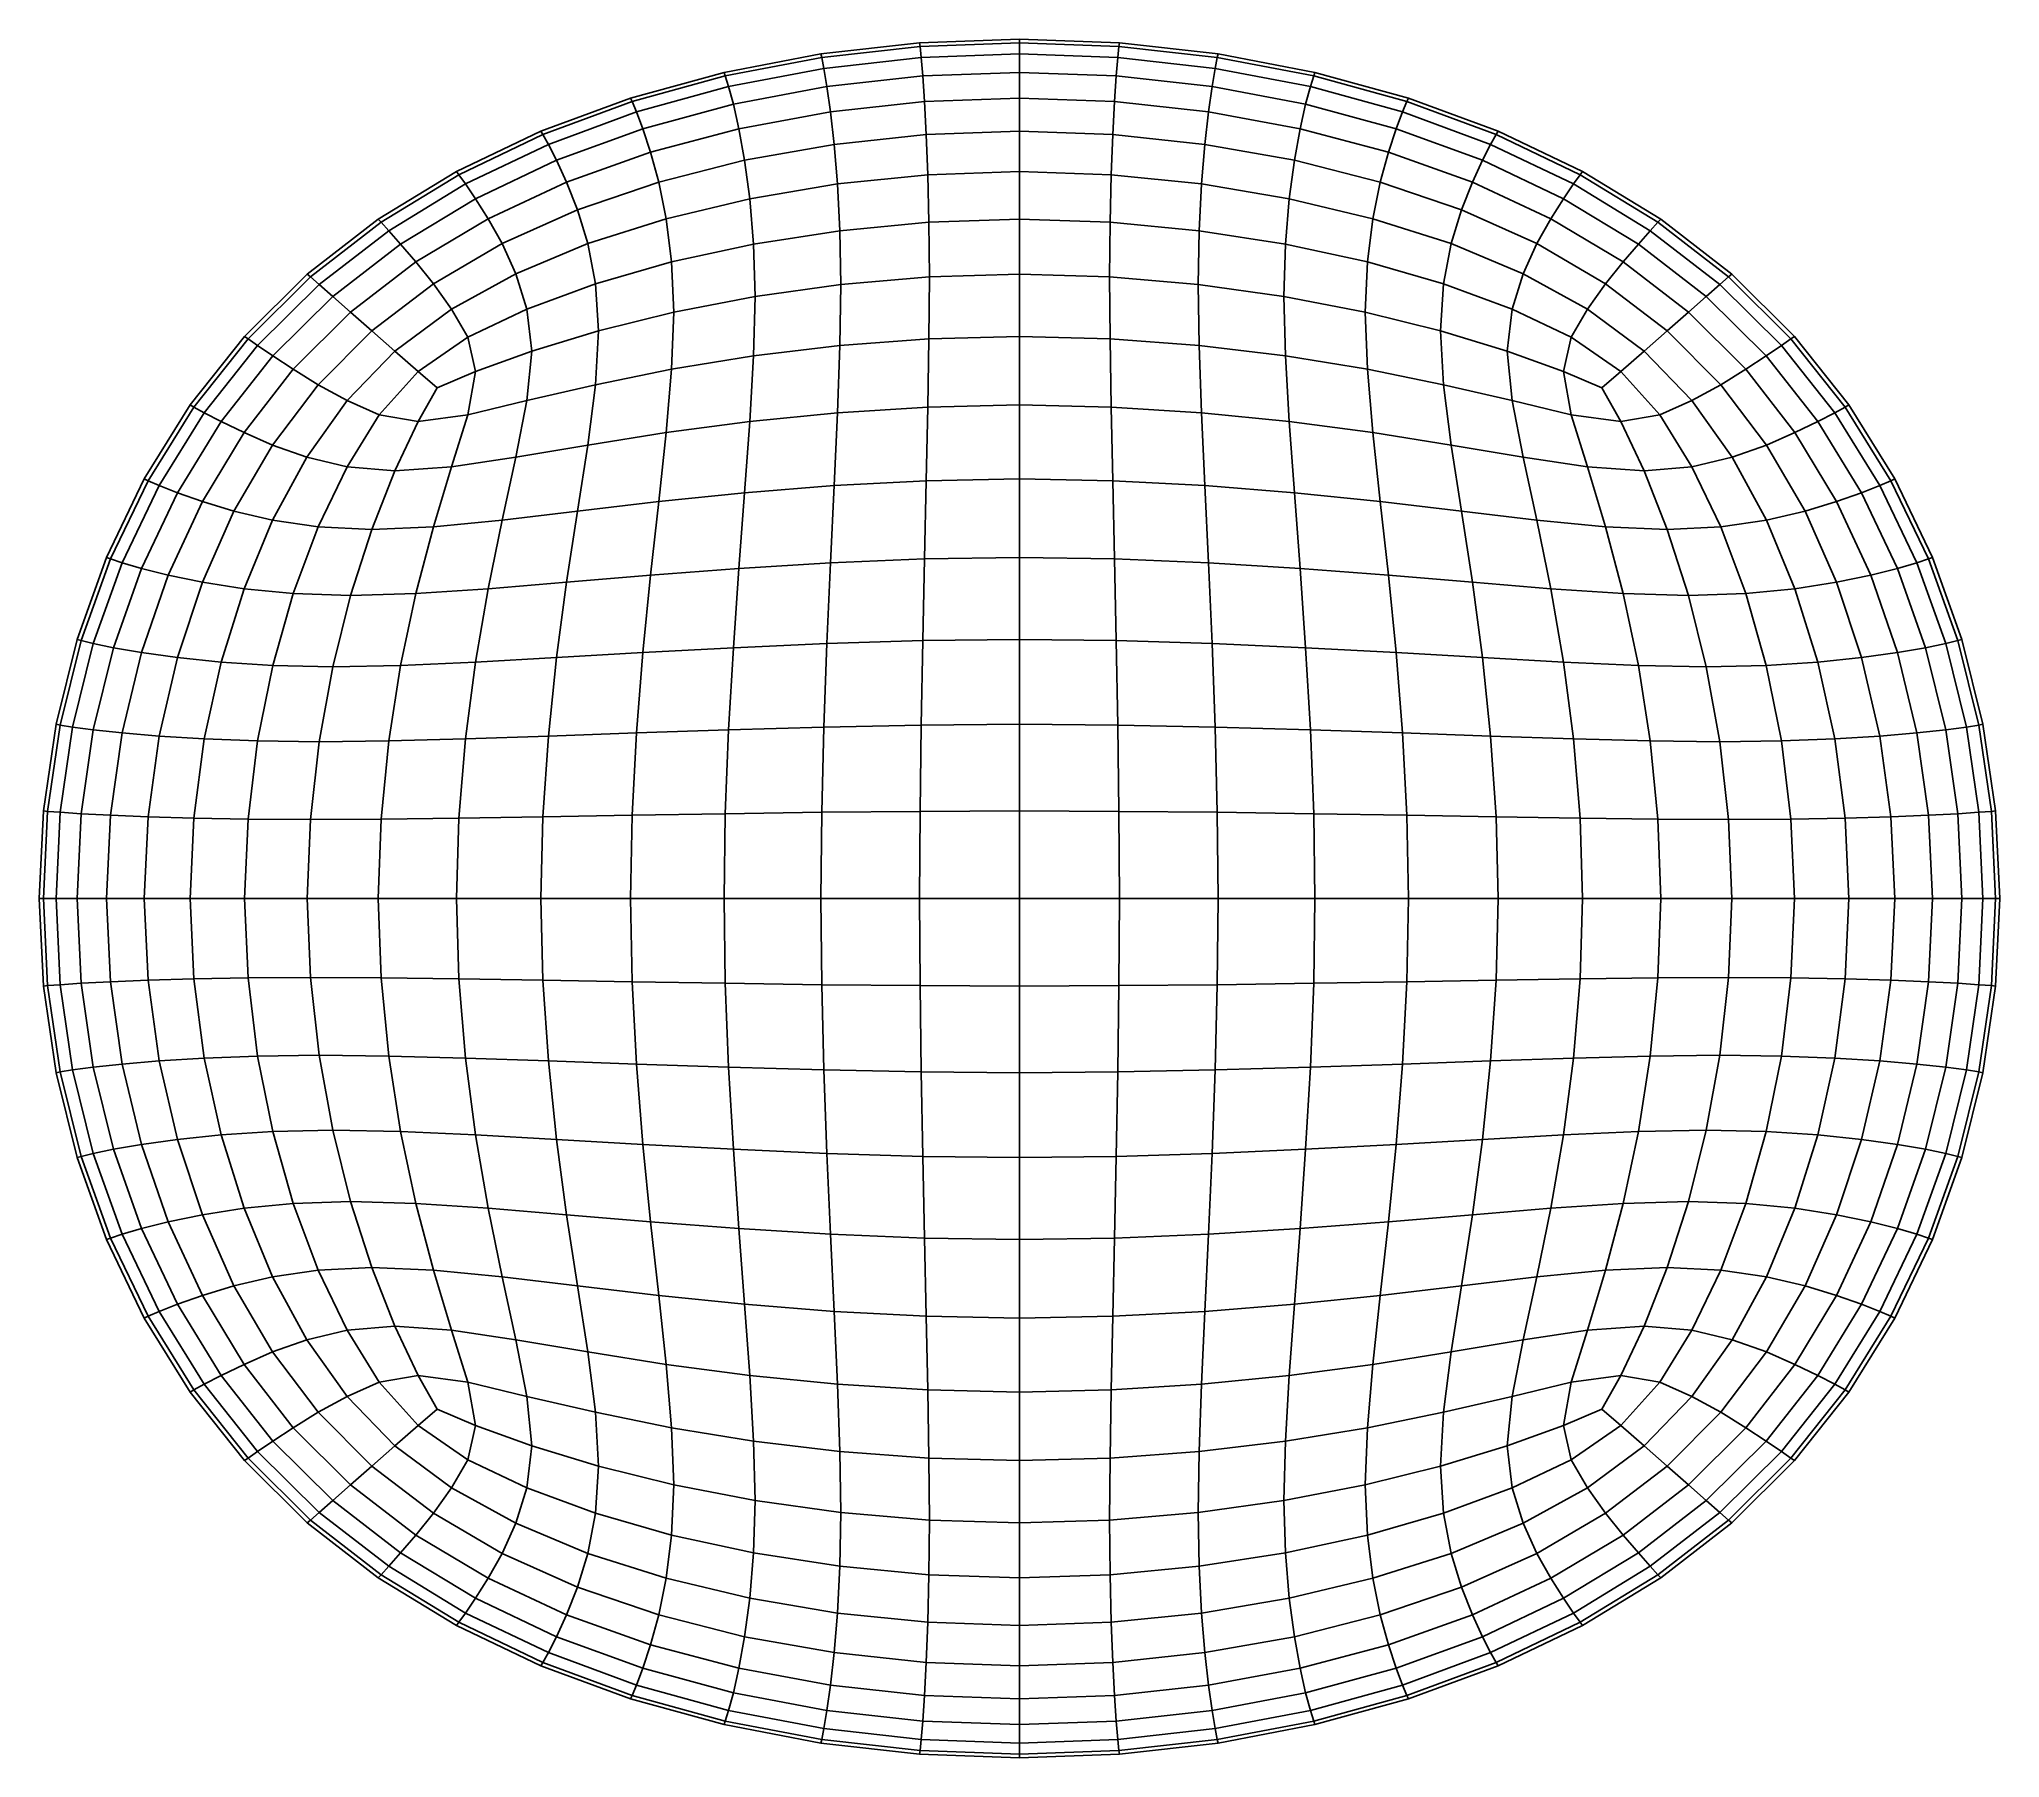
# Model space of a CAD drawing. Header units: millimetres. Extents: x -22.5 to 22.7, y -19.9 to 19.7.
import ezdxf

# ---------------------------------------------------------------- set-up
doc = ezdxf.new("R2010")
doc.units = ezdxf.units.MM
doc.layers.add('Bases', color=102, linetype='Continuous')

msp = doc.modelspace()

# ---------------------------------------------------------------- linework, layer by layer
at = {"layer": 'Bases'}
for points in [[(-4.458807, 19.277689, 3.005688), (-2.191948, 19.531828, 3.00832), (-2.202134, 19.616687, 2.771636), (-4.479067, 19.361571, 2.771636)], [(-4.458807, 19.277689, 2.537584), (-4.479067, 19.361571, 2.771636), (-2.202134, 19.616687, 2.771636), (-2.191948, 19.531828, 2.534952)], [(-4.40786, 19.026764, 3.237291), (-2.166481, 19.277689, 3.242555), (-2.191948, 19.531828, 3.00832), (-4.458807, 19.277689, 3.005688)], [(-4.40786, 19.026764, 2.305981), (-4.458807, 19.277689, 2.537584), (-2.191948, 19.531828, 2.534952), (-2.166481, 19.277689, 2.300717)], [(-2.191948, 19.531828, 3.00832), (0.098605, 19.616687, 3.009372), (0.098605, 19.701865, 2.771636), (-2.202134, 19.616687, 2.771636)], [(-2.191948, 19.531828, 2.534952), (-2.202134, 19.616687, 2.771636), (0.098605, 19.701865, 2.771636), (0.098605, 19.616687, 2.5339)], [(-2.166481, 19.277689, 3.242555), (0.098605, 19.361571, 3.244649), (0.098605, 19.616687, 3.009372), (-2.191948, 19.531828, 3.00832)], [(-2.166481, 19.277689, 2.300717), (-2.191948, 19.531828, 2.534952), (0.098605, 19.616687, 2.5339), (0.098605, 19.361571, 2.298623)], [(2.389157, 19.531828, 3.00832), (2.399344, 19.616687, 2.771636), (0.098605, 19.701865, 2.771636), (0.098605, 19.616687, 3.009372)], [(2.389157, 19.531828, 2.534952), (0.098605, 19.616687, 2.5339), (0.098605, 19.701865, 2.771636), (2.399344, 19.616687, 2.771636)], [(2.363691, 19.277689, 3.242555), (2.389157, 19.531828, 3.00832), (0.098605, 19.616687, 3.009372), (0.098605, 19.361571, 3.244649)], [(2.363691, 19.277689, 2.300717), (0.098605, 19.361571, 2.298623), (0.098605, 19.616687, 2.5339), (2.389157, 19.531828, 2.534952)], [(4.60507, 19.026764, 3.237291), (4.656017, 19.277689, 3.005688), (2.389157, 19.531828, 3.00832), (2.363691, 19.277689, 3.242555)], [(4.60507, 19.026764, 2.305981), (2.363691, 19.277689, 2.300717), (2.389157, 19.531828, 2.534952), (4.656017, 19.277689, 2.537584)], [(4.656017, 19.277689, 3.005688), (4.676276, 19.361571, 2.771636), (2.399344, 19.616687, 2.771636), (2.389157, 19.531828, 3.00832)], [(4.656017, 19.277689, 2.537584), (2.389157, 19.531828, 2.534952), (2.399344, 19.616687, 2.771636), (4.676276, 19.361571, 2.771636)], [(-6.67828, 18.85471, 3.002004), (-4.458807, 19.277689, 3.005688), (-4.479067, 19.361571, 2.771636), (-6.708385, 18.936937, 2.771636)], [(-6.67828, 18.85471, 2.541268), (-6.708385, 18.936937, 2.771636), (-4.479067, 19.361571, 2.771636), (-4.458807, 19.277689, 2.537584)], [(-6.601827, 18.609518, 3.229872), (-4.40786, 19.026764, 3.237291), (-4.458807, 19.277689, 3.005688), (-6.67828, 18.85471, 3.002004)], [(-6.601827, 18.609518, 2.3134), (-6.67828, 18.85471, 2.541268), (-4.458807, 19.277689, 2.537584), (-4.40786, 19.026764, 2.305981)], [(-6.492888, 18.202849, 3.452738), (-4.336059, 18.609518, 3.463994), (-4.40786, 19.026764, 3.237291), (-6.601827, 18.609518, 3.229872)], [(-6.492888, 18.202849, 2.090534), (-6.601827, 18.609518, 2.3134), (-4.40786, 19.026764, 2.305981), (-4.336059, 18.609518, 2.079277)], [(-4.336059, 18.609518, 3.463994), (-2.130827, 18.85471, 3.471894), (-2.166481, 19.277689, 3.242555), (-4.40786, 19.026764, 3.237291)], [(-4.336059, 18.609518, 2.079277), (-4.40786, 19.026764, 2.305981), (-2.166481, 19.277689, 2.300717), (-2.130827, 18.85471, 2.071378)], [(-2.130827, 18.85471, 3.471894), (0.098605, 18.936937, 3.475005), (0.098605, 19.361571, 3.244649), (-2.166481, 19.277689, 3.242555)], [(-2.130827, 18.85471, 2.071378), (-2.166481, 19.277689, 2.300717), (0.098605, 19.361571, 2.298623), (0.098605, 18.936937, 2.068267)], [(2.328037, 18.85471, 3.471894), (2.363691, 19.277689, 3.242555), (0.098605, 19.361571, 3.244649), (0.098605, 18.936937, 3.475005)], [(2.328037, 18.85471, 2.071378), (0.098605, 18.936937, 2.068267), (0.098605, 19.361571, 2.298623), (2.363691, 19.277689, 2.300717)], [(4.533268, 18.609518, 3.463994), (4.60507, 19.026764, 3.237291), (2.363691, 19.277689, 3.242555), (2.328037, 18.85471, 3.471894)], [(4.533268, 18.609518, 2.079277), (2.328037, 18.85471, 2.071378), (2.363691, 19.277689, 2.300717), (4.60507, 19.026764, 2.305981)], [(6.690098, 18.202849, 3.452738), (6.799036, 18.609518, 3.229872), (4.60507, 19.026764, 3.237291), (4.533268, 18.609518, 3.463994)], [(6.690098, 18.202849, 2.090534), (4.533268, 18.609518, 2.079277), (4.60507, 19.026764, 2.305981), (6.799036, 18.609518, 2.3134)], [(6.799036, 18.609518, 3.229872), (6.87549, 18.85471, 3.002004), (4.656017, 19.277689, 3.005688), (4.60507, 19.026764, 3.237291)], [(6.799036, 18.609518, 2.3134), (4.60507, 19.026764, 2.305981), (4.656017, 19.277689, 2.537584), (6.87549, 18.85471, 2.541268)], [(6.87549, 18.85471, 3.002004), (6.905595, 18.936937, 2.771636), (4.676276, 19.361571, 2.771636), (4.656017, 19.277689, 3.005688)], [(6.87549, 18.85471, 2.541268), (4.656017, 19.277689, 2.537584), (4.676276, 19.361571, 2.771636), (6.905595, 18.936937, 2.771636)], [(-8.826673, 18.263329, 2.997794), (-6.67828, 18.85471, 3.002004), (-6.708385, 18.936937, 2.771636), (-8.866283, 18.343204, 2.771636)], [(-8.826673, 18.263329, 2.545478), (-8.866283, 18.343204, 2.771636), (-6.708385, 18.936937, 2.771636), (-6.67828, 18.85471, 2.541268)], [(-8.724674, 18.026671, 3.221313), (-6.601827, 18.609518, 3.229872), (-6.67828, 18.85471, 3.002004), (-8.826673, 18.263329, 2.997794)], [(-8.724674, 18.026671, 2.321958), (-8.826673, 18.263329, 2.545478), (-6.67828, 18.85471, 2.541268), (-6.601827, 18.609518, 2.3134)], [(-8.577114, 17.636192, 3.439557), (-6.492888, 18.202849, 3.452738), (-6.601827, 18.609518, 3.229872), (-8.724674, 18.026671, 3.221313)], [(-8.577114, 17.636192, 2.103715), (-8.724674, 18.026671, 2.321958), (-6.601827, 18.609518, 2.3134), (-6.492888, 18.202849, 2.090534)], [(-6.365327, 17.636192, 3.668102), (-4.253235, 18.026671, 3.683349), (-4.336059, 18.609518, 3.463994), (-6.492888, 18.202849, 3.452738)], [(-6.365327, 17.636192, 1.87517), (-6.492888, 18.202849, 2.090534), (-4.336059, 18.609518, 2.079277), (-4.253235, 18.026671, 1.859923)], [(-4.253235, 18.026671, 3.683349), (-2.090081, 18.263329, 3.693889), (-2.130827, 18.85471, 3.471894), (-4.336059, 18.609518, 3.463994)], [(-4.253235, 18.026671, 1.859923), (-4.336059, 18.609518, 2.079277), (-2.130827, 18.85471, 2.071378), (-2.090081, 18.263329, 1.849383)], [(-2.090081, 18.263329, 3.693889), (0.098605, 18.343204, 3.697982), (0.098605, 18.936937, 3.475005), (-2.130827, 18.85471, 3.471894)], [(-2.090081, 18.263329, 1.849383), (-2.130827, 18.85471, 2.071378), (0.098605, 18.936937, 2.068267), (0.098605, 18.343204, 1.84529)], [(2.28729, 18.263329, 3.693889), (2.328037, 18.85471, 3.471894), (0.098605, 18.936937, 3.475005), (0.098605, 18.343204, 3.697982)], [(2.28729, 18.263329, 1.849383), (0.098605, 18.343204, 1.84529), (0.098605, 18.936937, 2.068267), (2.328037, 18.85471, 2.071378)], [(4.450445, 18.026671, 3.683349), (4.533268, 18.609518, 3.463994), (2.328037, 18.85471, 3.471894), (2.28729, 18.263329, 3.693889)], [(4.450445, 18.026671, 1.859923), (2.28729, 18.263329, 1.849383), (2.328037, 18.85471, 2.071378), (4.533268, 18.609518, 2.079277)], [(6.562536, 17.636192, 3.668102), (6.690098, 18.202849, 3.452738), (4.533268, 18.609518, 3.463994), (4.450445, 18.026671, 3.683349)], [(6.562536, 17.636192, 1.87517), (4.450445, 18.026671, 1.859923), (4.533268, 18.609518, 2.079277), (6.690098, 18.202849, 2.090534)], [(8.774324, 17.636192, 3.439557), (8.921883, 18.026671, 3.221313), (6.799036, 18.609518, 3.229872), (6.690098, 18.202849, 3.452738)], [(8.774324, 17.636192, 2.103715), (6.690098, 18.202849, 2.090534), (6.799036, 18.609518, 2.3134), (8.921883, 18.026671, 2.321958)], [(8.921883, 18.026671, 3.221313), (9.023883, 18.263329, 2.997794), (6.87549, 18.85471, 3.002004), (6.799036, 18.609518, 3.229872)], [(8.921883, 18.026671, 2.321958), (6.799036, 18.609518, 2.3134), (6.87549, 18.85471, 2.541268), (9.023883, 18.263329, 2.545478)], [(9.023883, 18.263329, 2.997794), (9.063493, 18.343204, 2.771636), (6.905595, 18.936937, 2.771636), (6.87549, 18.85471, 3.002004)], [(9.023883, 18.263329, 2.545478), (6.87549, 18.85471, 2.541268), (6.905595, 18.936937, 2.771636), (9.063493, 18.343204, 2.771636)], [(-10.880294, 17.503985, 2.993583), (-8.826673, 18.263329, 2.997794), (-8.866283, 18.343204, 2.771636), (-10.928954, 17.580789, 2.771636)], [(-10.880294, 17.503985, 2.549688), (-10.928954, 17.580789, 2.771636), (-8.866283, 18.343204, 2.771636), (-8.826673, 18.263329, 2.545478)], [(-10.752695, 17.278944, 3.212632), (-8.724674, 18.026671, 3.221313), (-8.826673, 18.263329, 2.997794), (-10.880294, 17.503985, 2.993583)], [(-10.752695, 17.278944, 2.33064), (-10.880294, 17.503985, 2.549688), (-8.826673, 18.263329, 2.545478), (-8.724674, 18.026671, 2.321958)], [(-8.400825, 17.094857, 3.649886), (-6.365327, 17.636192, 3.668102), (-6.492888, 18.202849, 3.452738), (-8.577114, 17.636192, 3.439557)], [(-8.400825, 17.094857, 1.893386), (-8.577114, 17.636192, 2.103715), (-6.492888, 18.202849, 2.090534), (-6.365327, 17.636192, 1.87517)], [(-4.169221, 17.278944, 3.892905), (-2.049334, 17.503985, 3.90609), (-2.090081, 18.263329, 3.693889), (-4.253235, 18.026671, 3.683349)], [(-4.169221, 17.278944, 1.650367), (-4.253235, 18.026671, 1.859923), (-2.090081, 18.263329, 1.849383), (-2.049334, 17.503985, 1.637182)], [(-2.049334, 17.503985, 3.90609), (0.098605, 17.580789, 3.911118), (0.098605, 18.343204, 3.697982), (-2.090081, 18.263329, 3.693889)], [(-2.049334, 17.503985, 1.637182), (-2.090081, 18.263329, 1.849383), (0.098605, 18.343204, 1.84529), (0.098605, 17.580789, 1.632154)], [(2.246543, 17.503985, 3.90609), (2.28729, 18.263329, 3.693889), (0.098605, 18.343204, 3.697982), (0.098605, 17.580789, 3.911118)], [(2.246543, 17.503985, 1.637182), (0.098605, 17.580789, 1.632154), (0.098605, 18.343204, 1.84529), (2.28729, 18.263329, 1.849383)], [(4.366431, 17.278944, 3.892905), (4.450445, 18.026671, 3.683349), (2.28729, 18.263329, 3.693889), (2.246543, 17.503985, 3.90609)], [(4.366431, 17.278944, 1.650367), (2.246543, 17.503985, 1.637182), (2.28729, 18.263329, 1.849383), (4.450445, 18.026671, 1.859923)], [(8.598035, 17.094857, 3.649886), (8.774324, 17.636192, 3.439557), (6.690098, 18.202849, 3.452738), (6.562536, 17.636192, 3.668102)], [(8.598035, 17.094857, 1.893386), (6.562536, 17.636192, 1.87517), (6.690098, 18.202849, 2.090534), (8.774324, 17.636192, 2.103715)], [(10.949905, 17.278944, 3.212632), (11.077504, 17.503985, 2.993583), (9.023883, 18.263329, 2.997794), (8.921883, 18.026671, 3.221313)], [(10.949905, 17.278944, 2.33064), (8.921883, 18.026671, 2.321958), (9.023883, 18.263329, 2.545478), (11.077504, 17.503985, 2.549688)], [(11.077504, 17.503985, 2.993583), (11.126163, 17.580789, 2.771636), (9.063493, 18.343204, 2.771636), (9.023883, 18.263329, 2.997794)], [(11.077504, 17.503985, 2.549688), (9.023883, 18.263329, 2.545478), (9.063493, 18.343204, 2.771636), (11.126163, 17.580789, 2.771636)], [(-10.564537, 16.911036, 3.425884), (-8.577114, 17.636192, 3.439557), (-8.724674, 18.026671, 3.221313), (-10.752695, 17.278944, 3.212632)], [(-10.564537, 16.911036, 2.117388), (-10.752695, 17.278944, 2.33064), (-8.724674, 18.026671, 2.321958), (-8.577114, 17.636192, 2.103715)], [(-10.334199, 16.40563, 3.63044), (-8.400825, 17.094857, 3.649886), (-8.577114, 17.636192, 3.439557), (-10.564537, 16.911036, 3.425884)], [(-10.334199, 16.40563, 1.912832), (-10.564537, 16.911036, 2.117388), (-8.577114, 17.636192, 2.103715), (-8.400825, 17.094857, 1.893386)], [(-8.212636, 16.40563, 3.849662), (-6.233006, 16.911036, 3.873463), (-6.365327, 17.636192, 3.668102), (-8.400825, 17.094857, 3.649886)], [(-8.212636, 16.40563, 1.69361), (-8.400825, 17.094857, 1.893386), (-6.365327, 17.636192, 1.87517), (-6.233006, 16.911036, 1.669809)], [(-6.233006, 16.911036, 3.873463), (-4.169221, 17.278944, 3.892905), (-4.253235, 18.026671, 3.683349), (-6.365327, 17.636192, 3.668102)], [(-6.233006, 16.911036, 1.669809), (-6.365327, 17.636192, 1.87517), (-4.253235, 18.026671, 1.859923), (-4.169221, 17.278944, 1.650367)], [(6.430215, 16.911036, 3.873463), (6.562536, 17.636192, 3.668102), (4.450445, 18.026671, 3.683349), (4.366431, 17.278944, 3.892905)], [(6.430215, 16.911036, 1.669809), (4.366431, 17.278944, 1.650367), (4.450445, 18.026671, 1.859923), (6.562536, 17.636192, 1.87517)], [(8.409846, 16.40563, 3.849662), (8.598035, 17.094857, 3.649886), (6.562536, 17.636192, 3.668102), (6.430215, 16.911036, 3.873463)], [(8.409846, 16.40563, 1.69361), (6.430215, 16.911036, 1.669809), (6.562536, 17.636192, 1.87517), (8.598035, 17.094857, 1.893386)], [(10.531409, 16.40563, 3.63044), (10.761746, 16.911036, 3.425884), (8.774324, 17.636192, 3.439557), (8.598035, 17.094857, 3.649886)], [(10.531409, 16.40563, 1.912832), (8.598035, 17.094857, 1.893386), (8.774324, 17.636192, 2.103715), (10.761746, 16.911036, 2.117388)], [(10.761746, 16.911036, 3.425884), (10.949905, 17.278944, 3.212632), (8.921883, 18.026671, 3.221313), (8.774324, 17.636192, 3.439557)], [(10.761746, 16.911036, 2.117388), (8.774324, 17.636192, 2.103715), (8.921883, 18.026671, 2.321958), (10.949905, 17.278944, 2.33064)], [(-12.815449, 16.577116, 2.989899), (-10.880294, 17.503985, 2.993583), (-10.928954, 17.580789, 2.771636), (-12.87259, 16.650112, 2.771636)], [(-12.815449, 16.577116, 2.553373), (-12.87259, 16.650112, 2.771636), (-10.928954, 17.580789, 2.771636), (-10.880294, 17.503985, 2.549688)], [(-12.662658, 16.366398, 3.204967), (-10.752695, 17.278944, 3.212632), (-10.880294, 17.503985, 2.993583), (-12.815449, 16.577116, 2.989899)], [(-12.662658, 16.366398, 2.338305), (-12.815449, 16.577116, 2.553373), (-10.880294, 17.503985, 2.549688), (-10.752695, 17.278944, 2.33064)], [(-12.432849, 16.026224, 3.413644), (-10.564537, 16.911036, 3.425884), (-10.752695, 17.278944, 3.212632), (-12.662658, 16.366398, 3.204967)], [(-12.432849, 16.026224, 2.129628), (-12.662658, 16.366398, 2.338305), (-10.752695, 17.278944, 2.33064), (-10.564537, 16.911036, 2.117388)], [(-6.114547, 16.026224, 4.066516), (-4.09504, 16.366398, 4.090263), (-4.169221, 17.278944, 3.892905), (-6.233006, 16.911036, 3.873463)], [(-6.114547, 16.026224, 1.476756), (-6.233006, 16.911036, 1.669809), (-4.169221, 17.278944, 1.650367), (-4.09504, 16.366398, 1.453009)], [(-4.09504, 16.366398, 4.090263), (-2.01368, 16.577116, 4.10605), (-2.049334, 17.503985, 3.90609), (-4.169221, 17.278944, 3.892905)], [(-4.09504, 16.366398, 1.453009), (-4.169221, 17.278944, 1.650367), (-2.049334, 17.503985, 1.637182), (-2.01368, 16.577116, 1.437221)], [(-2.01368, 16.577116, 4.10605), (0.098605, 16.650112, 4.111955), (0.098605, 17.580789, 3.911118), (-2.049334, 17.503985, 3.90609)], [(-2.01368, 16.577116, 1.437221), (-2.049334, 17.503985, 1.637182), (0.098605, 17.580789, 1.632154), (0.098605, 16.650112, 1.431317)], [(2.21089, 16.577116, 4.10605), (2.246543, 17.503985, 3.90609), (0.098605, 17.580789, 3.911118), (0.098605, 16.650112, 4.111955)], [(2.21089, 16.577116, 1.437221), (0.098605, 16.650112, 1.431317), (0.098605, 17.580789, 1.632154), (2.246543, 17.503985, 1.637182)], [(4.292249, 16.366398, 4.090263), (4.366431, 17.278944, 3.892905), (2.246543, 17.503985, 3.90609), (2.21089, 16.577116, 4.10605)], [(4.292249, 16.366398, 1.453009), (2.21089, 16.577116, 1.437221), (2.246543, 17.503985, 1.637182), (4.366431, 17.278944, 1.650367)], [(6.311757, 16.026224, 4.066516), (6.430215, 16.911036, 3.873463), (4.366431, 17.278944, 3.892905), (4.292249, 16.366398, 4.090263)], [(6.311757, 16.026224, 1.476756), (4.292249, 16.366398, 1.453009), (4.366431, 17.278944, 1.650367), (6.430215, 16.911036, 1.669809)], [(12.630058, 16.026224, 3.413644), (12.859867, 16.366398, 3.204967), (10.949905, 17.278944, 3.212632), (10.761746, 16.911036, 3.425884)], [(12.630058, 16.026224, 2.129628), (10.761746, 16.911036, 2.117388), (10.949905, 17.278944, 2.33064), (12.859867, 16.366398, 2.338305)], [(12.859867, 16.366398, 3.204967), (13.012658, 16.577116, 2.989899), (11.077504, 17.503985, 2.993583), (10.949905, 17.278944, 3.212632)], [(12.859867, 16.366398, 2.338305), (10.949905, 17.278944, 2.33064), (11.077504, 17.503985, 2.549688), (13.012658, 16.577116, 2.553373)], [(13.012658, 16.577116, 2.989899), (13.069799, 16.650112, 2.771636), (11.126163, 17.580789, 2.771636), (11.077504, 17.503985, 2.993583)], [(13.012658, 16.577116, 2.553373), (11.077504, 17.503985, 2.549688), (11.126163, 17.580789, 2.771636), (13.069799, 16.650112, 2.771636)], [(-12.144654, 15.564863, 3.612733), (-10.334199, 16.40563, 3.63044), (-10.564537, 16.911036, 3.425884), (-12.432849, 16.026224, 3.413644)], [(-12.144654, 15.564863, 1.930538), (-12.432849, 16.026224, 2.129628), (-10.564537, 16.911036, 2.117388), (-10.334199, 16.40563, 1.912832)], [(-10.080062, 15.768098, 3.823402), (-8.212636, 16.40563, 3.849662), (-8.400825, 17.094857, 3.649886), (-10.334199, 16.40563, 3.63044)], [(-10.080062, 15.768098, 1.71987), (-10.334199, 16.40563, 1.912832), (-8.400825, 17.094857, 1.893386), (-8.212636, 16.40563, 1.69361)], [(-8.041278, 15.564863, 4.036737), (-6.114547, 16.026224, 4.066516), (-6.233006, 16.911036, 3.873463), (-8.212636, 16.40563, 3.849662)], [(-8.041278, 15.564863, 1.506535), (-8.212636, 16.40563, 1.69361), (-6.233006, 16.911036, 1.669809), (-6.114547, 16.026224, 1.476756)], [(8.238488, 15.564863, 4.036737), (8.409846, 16.40563, 3.849662), (6.430215, 16.911036, 3.873463), (6.311757, 16.026224, 4.066516)], [(8.238488, 15.564863, 1.506535), (6.311757, 16.026224, 1.476756), (6.430215, 16.911036, 1.669809), (8.409846, 16.40563, 1.69361)], [(10.277272, 15.768098, 3.823402), (10.531409, 16.40563, 3.63044), (8.598035, 17.094857, 3.649886), (8.409846, 16.40563, 3.849662)], [(10.277272, 15.768098, 1.71987), (8.409846, 16.40563, 1.69361), (8.598035, 17.094857, 1.893386), (10.531409, 16.40563, 1.912832)], [(12.341863, 15.564863, 3.612733), (12.630058, 16.026224, 3.413644), (10.761746, 16.911036, 3.425884), (10.531409, 16.40563, 3.63044)], [(12.341863, 15.564863, 1.930538), (10.531409, 16.40563, 1.912832), (10.761746, 16.911036, 2.117388), (12.630058, 16.026224, 2.129628)], [(-14.608445, 15.483161, 2.987268), (-12.815449, 16.577116, 2.989899), (-12.87259, 16.650112, 2.771636), (-14.673385, 15.551591, 2.771636)], [(-14.608445, 15.483161, 2.556004), (-14.673385, 15.551591, 2.771636), (-12.87259, 16.650112, 2.771636), (-12.815449, 16.577116, 2.553373)], [(-14.431329, 15.289091, 3.199457), (-12.662658, 16.366398, 3.204967), (-12.815449, 16.577116, 2.989899), (-14.608445, 15.483161, 2.987268)], [(-14.431329, 15.289091, 2.343815), (-14.608445, 15.483161, 2.556004), (-12.815449, 16.577116, 2.553373), (-12.662658, 16.366398, 2.338305)], [(-14.159745, 14.9806, 3.40476), (-12.432849, 16.026224, 3.413644), (-12.662658, 16.366398, 3.204967), (-14.431329, 15.289091, 3.199457)], [(-14.159745, 14.9806, 2.138512), (-14.431329, 15.289091, 2.343815), (-12.662658, 16.366398, 2.338305), (-12.432849, 16.026224, 2.129628)], [(-11.816705, 14.990583, 3.799041), (-10.080062, 15.768098, 3.823402), (-10.334199, 16.40563, 3.63044), (-12.144654, 15.564863, 3.612733)], [(-11.816705, 14.990583, 1.744231), (-12.144654, 15.564863, 1.930538), (-10.334199, 16.40563, 1.912832), (-10.080062, 15.768098, 1.71987)], [(-9.844305, 14.990583, 4.00285), (-8.041278, 15.564863, 4.036737), (-8.212636, 16.40563, 3.849662), (-10.080062, 15.768098, 3.823402)], [(-9.844305, 14.990583, 1.540422), (-10.080062, 15.768098, 1.71987), (-8.212636, 16.40563, 1.69361), (-8.041278, 15.564863, 1.506535)], [(-6.028574, 14.9806, 4.244957), (-4.041713, 15.289091, 4.27302), (-4.09504, 16.366398, 4.090263), (-6.114547, 16.026224, 4.066516)], [(-6.028574, 14.9806, 1.298315), (-6.114547, 16.026224, 1.476756), (-4.09504, 16.366398, 1.453009), (-4.041713, 15.289091, 1.270252)], [(-4.041713, 15.289091, 4.27302), (-1.988214, 15.483161, 4.291321), (-2.01368, 16.577116, 4.10605), (-4.09504, 16.366398, 4.090263)], [(-4.041713, 15.289091, 1.270252), (-4.09504, 16.366398, 1.453009), (-2.01368, 16.577116, 1.437221), (-1.988214, 15.483161, 1.25195)], [(-1.988214, 15.483161, 4.291321), (0.098605, 15.551591, 4.298032), (0.098605, 16.650112, 4.111955), (-2.01368, 16.577116, 4.10605)], [(-1.988214, 15.483161, 1.25195), (-2.01368, 16.577116, 1.437221), (0.098605, 16.650112, 1.431317), (0.098605, 15.551591, 1.24524)], [(2.185423, 15.483161, 4.291321), (2.21089, 16.577116, 4.10605), (0.098605, 16.650112, 4.111955), (0.098605, 15.551591, 4.298032)], [(2.185423, 15.483161, 1.25195), (0.098605, 15.551591, 1.24524), (0.098605, 16.650112, 1.431317), (2.21089, 16.577116, 1.437221)], [(4.238923, 15.289091, 4.27302), (4.292249, 16.366398, 4.090263), (2.21089, 16.577116, 4.10605), (2.185423, 15.483161, 4.291321)], [(4.238923, 15.289091, 1.270252), (2.185423, 15.483161, 1.25195), (2.21089, 16.577116, 1.437221), (4.292249, 16.366398, 1.453009)], [(6.225784, 14.9806, 4.244957), (6.311757, 16.026224, 4.066516), (4.292249, 16.366398, 4.090263), (4.238923, 15.289091, 4.27302)], [(6.225784, 14.9806, 1.298315), (4.238923, 15.289091, 1.270252), (4.292249, 16.366398, 1.453009), (6.311757, 16.026224, 1.476756)], [(10.041515, 14.990583, 4.00285), (10.277272, 15.768098, 3.823402), (8.409846, 16.40563, 3.849662), (8.238488, 15.564863, 4.036737)], [(10.041515, 14.990583, 1.540422), (8.238488, 15.564863, 1.506535), (8.409846, 16.40563, 1.69361), (10.277272, 15.768098, 1.71987)], [(12.013915, 14.990583, 3.799041), (12.341863, 15.564863, 3.612733), (10.531409, 16.40563, 3.63044), (10.277272, 15.768098, 3.823402)], [(12.013915, 14.990583, 1.744231), (10.277272, 15.768098, 1.71987), (10.531409, 16.40563, 1.912832), (12.341863, 15.564863, 1.930538)], [(14.356954, 14.9806, 3.40476), (14.628539, 15.289091, 3.199457), (12.859867, 16.366398, 3.204967), (12.630058, 16.026224, 3.413644)], [(14.356954, 14.9806, 2.138512), (12.630058, 16.026224, 2.129628), (12.859867, 16.366398, 2.338305), (14.628539, 15.289091, 2.343815)], [(14.628539, 15.289091, 3.199457), (14.805654, 15.483161, 2.987268), (13.012658, 16.577116, 2.989899), (12.859867, 16.366398, 3.204967)], [(14.628539, 15.289091, 2.343815), (12.859867, 16.366398, 2.338305), (13.012658, 16.577116, 2.553373), (14.805654, 15.483161, 2.556004)], [(14.805654, 15.483161, 2.987268), (14.870594, 15.551591, 2.771636), (13.069799, 16.650112, 2.771636), (13.012658, 16.577116, 2.989899)], [(14.805654, 15.483161, 2.556004), (13.012658, 16.577116, 2.553373), (13.069799, 16.650112, 2.771636), (14.870594, 15.551591, 2.771636)], [(-13.811396, 14.568907, 3.599735), (-12.144654, 15.564863, 3.612733), (-12.432849, 16.026224, 3.413644), (-14.159745, 14.9806, 3.40476)], [(-13.811396, 14.568907, 1.943537), (-14.159745, 14.9806, 2.138512), (-12.432849, 16.026224, 2.129628), (-12.144654, 15.564863, 1.930538)], [(-7.915479, 14.568907, 4.208962), (-6.028574, 14.9806, 4.244957), (-6.114547, 16.026224, 4.066516), (-8.041278, 15.564863, 4.036737)], [(-7.915479, 14.568907, 1.33431), (-8.041278, 15.564863, 1.506535), (-6.114547, 16.026224, 1.476756), (-6.028574, 14.9806, 1.298315)], [(8.112689, 14.568907, 4.208962), (8.238488, 15.564863, 4.036737), (6.311757, 16.026224, 4.066516), (6.225784, 14.9806, 4.244957)], [(8.112689, 14.568907, 1.33431), (6.225784, 14.9806, 1.298315), (6.311757, 16.026224, 1.476756), (8.238488, 15.564863, 1.506535)], [(14.008606, 14.568907, 3.599735), (14.356954, 14.9806, 3.40476), (12.630058, 16.026224, 3.413644), (12.341863, 15.564863, 3.612733)], [(14.008606, 14.568907, 1.943537), (12.341863, 15.564863, 1.930538), (12.630058, 16.026224, 2.129628), (14.356954, 14.9806, 2.138512)], [(-16.235588, 14.222559, 2.986215), (-14.608445, 15.483161, 2.987268), (-14.673385, 15.551591, 2.771636), (-16.307532, 14.285645, 2.771636)], [(-16.235588, 14.222559, 2.557057), (-16.307532, 14.285645, 2.771636), (-14.673385, 15.551591, 2.771636), (-14.608445, 15.483161, 2.556004)], [(-16.035477, 14.047085, 3.19724), (-14.431329, 15.289091, 3.199457), (-14.608445, 15.483161, 2.987268), (-16.235588, 14.222559, 2.986215)], [(-16.035477, 14.047085, 2.346031), (-16.235588, 14.222559, 2.557057), (-14.608445, 15.483161, 2.556004), (-14.431329, 15.289091, 2.343815)], [(-13.403988, 14.065229, 3.780938), (-11.816705, 14.990583, 3.799041), (-12.144654, 15.564863, 3.612733), (-13.811396, 14.568907, 3.599735)], [(-13.403988, 14.065229, 1.762334), (-13.811396, 14.568907, 1.943537), (-12.144654, 15.564863, 1.930538), (-11.816705, 14.990583, 1.744231)], [(-11.500781, 14.298099, 3.970205), (-9.844305, 14.990583, 4.00285), (-10.080062, 15.768098, 3.823402), (-11.816705, 14.990583, 3.799041)], [(-11.500781, 14.298099, 1.573066), (-11.816705, 14.990583, 1.744231), (-10.080062, 15.768098, 1.71987), (-9.844305, 14.990583, 1.540422)], [(-9.669107, 14.065229, 4.166865), (-7.915479, 14.568907, 4.208962), (-8.041278, 15.564863, 4.036737), (-9.844305, 14.990583, 4.00285)], [(-9.669107, 14.065229, 1.376407), (-9.844305, 14.990583, 1.540422), (-8.041278, 15.564863, 1.506535), (-7.915479, 14.568907, 1.33431)], [(-4.020263, 14.047085, 4.438777), (-1.978027, 14.222559, 4.459455), (-1.988214, 15.483161, 4.291321), (-4.041713, 15.289091, 4.27302)], [(-4.020263, 14.047085, 1.104494), (-4.041713, 15.289091, 1.270252), (-1.988214, 15.483161, 1.25195), (-1.978027, 14.222559, 1.083817)], [(-1.978027, 14.222559, 4.459455), (0.098605, 14.285645, 4.466889), (0.098605, 15.551591, 4.298032), (-1.988214, 15.483161, 4.291321)], [(-1.978027, 14.222559, 1.083817), (-1.988214, 15.483161, 1.25195), (0.098605, 15.551591, 1.24524), (0.098605, 14.285645, 1.076383)], [(2.175237, 14.222559, 4.459455), (2.185423, 15.483161, 4.291321), (0.098605, 15.551591, 4.298032), (0.098605, 14.285645, 4.466889)], [(2.175237, 14.222559, 1.083817), (0.098605, 14.285645, 1.076383), (0.098605, 15.551591, 1.24524), (2.185423, 15.483161, 1.25195)], [(4.217473, 14.047085, 4.438777), (4.238923, 15.289091, 4.27302), (2.185423, 15.483161, 4.291321), (2.175237, 14.222559, 4.459455)], [(4.217473, 14.047085, 1.104494), (2.175237, 14.222559, 1.083817), (2.185423, 15.483161, 1.25195), (4.238923, 15.289091, 1.270252)], [(9.866317, 14.065229, 4.166865), (10.041515, 14.990583, 4.00285), (8.238488, 15.564863, 4.036737), (8.112689, 14.568907, 4.208962)], [(9.866317, 14.065229, 1.376407), (8.112689, 14.568907, 1.33431), (8.238488, 15.564863, 1.506535), (10.041515, 14.990583, 1.540422)], [(11.697991, 14.298099, 3.970205), (12.013915, 14.990583, 3.799041), (10.277272, 15.768098, 3.823402), (10.041515, 14.990583, 4.00285)], [(11.697991, 14.298099, 1.573066), (10.041515, 14.990583, 1.540422), (10.277272, 15.768098, 1.71987), (12.013915, 14.990583, 1.744231)], [(13.601198, 14.065229, 3.780938), (14.008606, 14.568907, 3.599735), (12.341863, 15.564863, 3.612733), (12.013915, 14.990583, 3.799041)], [(13.601198, 14.065229, 1.762334), (12.013915, 14.990583, 1.744231), (12.341863, 15.564863, 1.930538), (14.008606, 14.568907, 1.943537)], [(16.232687, 14.047085, 3.19724), (16.432798, 14.222559, 2.986215), (14.805654, 15.483161, 2.987268), (14.628539, 15.289091, 3.199457)], [(16.232687, 14.047085, 2.346031), (14.628539, 15.289091, 2.343815), (14.805654, 15.483161, 2.556004), (16.432798, 14.222559, 2.557057)], [(16.432798, 14.222559, 2.986215), (16.504741, 14.285645, 2.771636), (14.870594, 15.551591, 2.771636), (14.805654, 15.483161, 2.987268)], [(16.432798, 14.222559, 2.557057), (14.805654, 15.483161, 2.556004), (14.870594, 15.551591, 2.771636), (16.504741, 14.285645, 2.771636)], [(-15.722918, 13.773008, 3.401157), (-14.159745, 14.9806, 3.40476), (-14.431329, 15.289091, 3.199457), (-16.035477, 14.047085, 3.19724)], [(-15.722918, 13.773008, 2.142115), (-16.035477, 14.047085, 2.346031), (-14.431329, 15.289091, 2.343815), (-14.159745, 14.9806, 2.138512)], [(-15.313631, 13.414112, 3.594412), (-13.811396, 14.568907, 3.599735), (-14.159745, 14.9806, 3.40476), (-15.722918, 13.773008, 3.401157)], [(-15.313631, 13.414112, 1.94886), (-15.722918, 13.773008, 2.142115), (-14.159745, 14.9806, 2.138512), (-13.811396, 14.568907, 1.943537)], [(-12.98786, 13.482125, 3.944154), (-11.500781, 14.298099, 3.970205), (-11.816705, 14.990583, 3.799041), (-13.403988, 14.065229, 3.780938)], [(-12.98786, 13.482125, 1.599118), (-13.403988, 14.065229, 1.762334), (-11.816705, 14.990583, 1.744231), (-11.500781, 14.298099, 1.573066)], [(-11.248662, 13.482125, 4.123866), (-9.669107, 14.065229, 4.166865), (-9.844305, 14.990583, 4.00285), (-11.500781, 14.298099, 3.970205)], [(-11.248662, 13.482125, 1.419406), (-11.500781, 14.298099, 1.573066), (-9.844305, 14.990583, 1.540422), (-9.669107, 14.065229, 1.376407)], [(-7.863969, 13.414112, 4.364189), (-5.993709, 13.773008, 4.406481), (-6.028574, 14.9806, 4.244957), (-7.915479, 14.568907, 4.208962)], [(-7.863969, 13.414112, 1.179083), (-7.915479, 14.568907, 1.33431), (-6.028574, 14.9806, 1.298315), (-5.993709, 13.773008, 1.136791)], [(-5.993709, 13.773008, 4.406481), (-4.020263, 14.047085, 4.438777), (-4.041713, 15.289091, 4.27302), (-6.028574, 14.9806, 4.244957)], [(-5.993709, 13.773008, 1.136791), (-6.028574, 14.9806, 1.298315), (-4.041713, 15.289091, 1.270252), (-4.020263, 14.047085, 1.104494)], [(6.190919, 13.773008, 4.406481), (6.225784, 14.9806, 4.244957), (4.238923, 15.289091, 4.27302), (4.217473, 14.047085, 4.438777)], [(6.190919, 13.773008, 1.136791), (4.217473, 14.047085, 1.104494), (4.238923, 15.289091, 1.270252), (6.225784, 14.9806, 1.298315)], [(8.061179, 13.414112, 4.364189), (8.112689, 14.568907, 4.208962), (6.225784, 14.9806, 4.244957), (6.190919, 13.773008, 4.406481)], [(8.061179, 13.414112, 1.179083), (6.190919, 13.773008, 1.136791), (6.225784, 14.9806, 1.298315), (8.112689, 14.568907, 1.33431)], [(11.445872, 13.482125, 4.123866), (11.697991, 14.298099, 3.970205), (10.041515, 14.990583, 4.00285), (9.866317, 14.065229, 4.166865)], [(11.445872, 13.482125, 1.419406), (9.866317, 14.065229, 1.376407), (10.041515, 14.990583, 1.540422), (11.697991, 14.298099, 1.573066)], [(13.185069, 13.482125, 3.944154), (13.601198, 14.065229, 3.780938), (12.013915, 14.990583, 3.799041), (11.697991, 14.298099, 3.970205)], [(13.185069, 13.482125, 1.599118), (11.697991, 14.298099, 1.573066), (12.013915, 14.990583, 1.744231), (13.601198, 14.065229, 1.762334)], [(15.510841, 13.414112, 3.594412), (15.920128, 13.773008, 3.401157), (14.356954, 14.9806, 3.40476), (14.008606, 14.568907, 3.599735)], [(15.510841, 13.414112, 1.94886), (14.008606, 14.568907, 1.943537), (14.356954, 14.9806, 2.138512), (15.920128, 13.773008, 2.142115)], [(15.920128, 13.773008, 3.401157), (16.232687, 14.047085, 3.19724), (14.628539, 15.289091, 3.199457), (14.356954, 14.9806, 3.40476)], [(15.920128, 13.773008, 2.142115), (14.356954, 14.9806, 2.138512), (14.628539, 15.289091, 2.343815), (16.232687, 14.047085, 2.346031)], [(-14.823335, 12.984181, 3.77345), (-13.403988, 14.065229, 3.780938), (-13.811396, 14.568907, 3.599735), (-15.313631, 13.414112, 3.594412)], [(-14.823335, 12.984181, 1.769821), (-15.313631, 13.414112, 1.94886), (-13.811396, 14.568907, 1.943537), (-13.403988, 14.065229, 1.762334)], [(-9.596648, 12.984181, 4.313526), (-7.863969, 13.414112, 4.364189), (-7.915479, 14.568907, 4.208962), (-9.669107, 14.065229, 4.166865)], [(-9.596648, 12.984181, 1.229746), (-9.669107, 14.065229, 1.376407), (-7.915479, 14.568907, 1.33431), (-7.863969, 13.414112, 1.179083)], [(9.793858, 12.984181, 4.313526), (9.866317, 14.065229, 4.166865), (8.112689, 14.568907, 4.208962), (8.061179, 13.414112, 4.364189)], [(9.793858, 12.984181, 1.229746), (8.061179, 13.414112, 1.179083), (8.112689, 14.568907, 1.33431), (9.866317, 14.065229, 1.376407)], [(15.020545, 12.984181, 3.77345), (15.510841, 13.414112, 3.594412), (14.008606, 14.568907, 3.599735), (13.601198, 14.065229, 3.780938)], [(15.020545, 12.984181, 1.769821), (13.601198, 14.065229, 1.762334), (14.008606, 14.568907, 1.943537), (15.510841, 13.414112, 1.94886)], [(-16.235588, 14.222559, 2.986215), (-16.307532, 14.285645, 2.771636), (-17.751224, 12.852692, 2.771636), (-17.673186, 12.795747, 2.987268)], [(-16.235588, 14.222559, 2.557057), (-17.673186, 12.795747, 2.556004), (-17.751224, 12.852692, 2.771636), (-16.307532, 14.285645, 2.771636)], [(-16.035477, 14.047085, 3.19724), (-16.235588, 14.222559, 2.986215), (-17.673186, 12.795747, 2.987268), (-17.451868, 12.640438, 3.199457)], [(-16.035477, 14.047085, 2.346031), (-17.451868, 12.640438, 2.343815), (-17.673186, 12.795747, 2.556004), (-16.235588, 14.222559, 2.557057)], [(-15.722918, 13.773008, 3.401157), (-16.035477, 14.047085, 3.19724), (-17.451868, 12.640438, 3.199457), (-17.100063, 12.402291, 3.40476)], [(-15.722918, 13.773008, 2.142115), (-17.100063, 12.402291, 2.138512), (-17.451868, 12.640438, 2.343815), (-16.035477, 14.047085, 2.346031)], [(-14.289883, 12.516407, 3.932776), (-12.98786, 13.482125, 3.944154), (-13.403988, 14.065229, 3.780938), (-14.823335, 12.984181, 3.77345)], [(-14.289883, 12.516407, 1.610496), (-14.823335, 12.984181, 1.769821), (-13.403988, 14.065229, 1.762334), (-12.98786, 13.482125, 1.599118)], [(-12.613347, 12.832151, 4.085167), (-11.248662, 13.482125, 4.123866), (-11.500781, 14.298099, 3.970205), (-12.98786, 13.482125, 3.944154)], [(-12.613347, 12.832151, 1.458105), (-12.98786, 13.482125, 1.599118), (-11.500781, 14.298099, 1.573066), (-11.248662, 13.482125, 1.419406)], [(-11.138554, 12.516407, 4.258404), (-9.596648, 12.984181, 4.313526), (-9.669107, 14.065229, 4.166865), (-11.248662, 13.482125, 4.123866)], [(-11.138554, 12.516407, 1.284867), (-11.248662, 13.482125, 1.419406), (-9.669107, 14.065229, 1.376407), (-9.596648, 12.984181, 1.229746)], [(-5.993709, 13.773008, 4.406481), (-6.028574, 12.402291, 4.548781), (-4.041713, 12.640438, 4.585134), (-4.020263, 14.047085, 4.438777)], [(-5.993709, 13.773008, 1.136791), (-4.020263, 14.047085, 1.104494), (-4.041713, 12.640438, 0.958138), (-6.028574, 12.402291, 0.99449)], [(-4.020263, 14.047085, 4.438777), (-4.041713, 12.640438, 4.585134), (-1.988214, 12.795747, 4.608003), (-1.978027, 14.222559, 4.459455)], [(-4.020263, 14.047085, 1.104494), (-1.978027, 14.222559, 1.083817), (-1.988214, 12.795747, 0.935269), (-4.041713, 12.640438, 0.958138)], [(-1.978027, 14.222559, 4.459455), (-1.988214, 12.795747, 4.608003), (0.098605, 12.852692, 4.616066), (0.098605, 14.285645, 4.466889)], [(-1.978027, 14.222559, 1.083817), (0.098605, 14.285645, 1.076383), (0.098605, 12.852692, 0.927206), (-1.988214, 12.795747, 0.935269)], [(2.175237, 14.222559, 4.459455), (0.098605, 14.285645, 4.466889), (0.098605, 12.852692, 4.616066), (2.185423, 12.795747, 4.608003)], [(2.175237, 14.222559, 1.083817), (2.185423, 12.795747, 0.935269), (0.098605, 12.852692, 0.927206), (0.098605, 14.285645, 1.076383)], [(4.217473, 14.047085, 4.438777), (2.175237, 14.222559, 4.459455), (2.185423, 12.795747, 4.608003), (4.238923, 12.640438, 4.585134)], [(4.217473, 14.047085, 1.104494), (4.238923, 12.640438, 0.958138), (2.185423, 12.795747, 0.935269), (2.175237, 14.222559, 1.083817)], [(6.190919, 13.773008, 4.406481), (4.217473, 14.047085, 4.438777), (4.238923, 12.640438, 4.585134), (6.225784, 12.402291, 4.548781)], [(6.190919, 13.773008, 1.136791), (6.225784, 12.402291, 0.99449), (4.238923, 12.640438, 0.958138), (4.217473, 14.047085, 1.104494)], [(11.335764, 12.516407, 4.258404), (11.445872, 13.482125, 4.123866), (9.866317, 14.065229, 4.166865), (9.793858, 12.984181, 4.313526)], [(11.335764, 12.516407, 1.284867), (9.793858, 12.984181, 1.229746), (9.866317, 14.065229, 1.376407), (11.445872, 13.482125, 1.419406)], [(12.810557, 12.832151, 4.085167), (13.185069, 13.482125, 3.944154), (11.697991, 14.298099, 3.970205), (11.445872, 13.482125, 4.123866)], [(12.810557, 12.832151, 1.458105), (11.445872, 13.482125, 1.419406), (11.697991, 14.298099, 1.573066), (13.185069, 13.482125, 1.599118)], [(14.487092, 12.516407, 3.932776), (15.020545, 12.984181, 3.77345), (13.601198, 14.065229, 3.780938), (13.185069, 13.482125, 3.944154)], [(14.487092, 12.516407, 1.610496), (13.185069, 13.482125, 1.599118), (13.601198, 14.065229, 1.762334), (15.020545, 12.984181, 1.769821)], [(15.920128, 13.773008, 3.401157), (17.297273, 12.402291, 3.40476), (17.649078, 12.640438, 3.199457), (16.232687, 14.047085, 3.19724)], [(15.920128, 13.773008, 2.142115), (16.232687, 14.047085, 2.346031), (17.649078, 12.640438, 2.343815), (17.297273, 12.402291, 2.138512)], [(16.232687, 14.047085, 3.19724), (17.649078, 12.640438, 3.199457), (17.870396, 12.795747, 2.987268), (16.432798, 14.222559, 2.986215)], [(16.232687, 14.047085, 2.346031), (16.432798, 14.222559, 2.557057), (17.870396, 12.795747, 2.556004), (17.649078, 12.640438, 2.343815)], [(16.432798, 14.222559, 2.986215), (17.870396, 12.795747, 2.987268), (17.948433, 12.852692, 2.771636), (16.504741, 14.285645, 2.771636)], [(16.432798, 14.222559, 2.557057), (16.504741, 14.285645, 2.771636), (17.948433, 12.852692, 2.771636), (17.870396, 12.795747, 2.556004)], [(-15.313631, 13.414112, 3.594412), (-15.722918, 13.773008, 3.401157), (-17.100063, 12.402291, 3.40476), (-16.630565, 12.096831, 3.599735)], [(-15.313631, 13.414112, 1.94886), (-16.630565, 12.096831, 1.943537), (-17.100063, 12.402291, 2.138512), (-15.722918, 13.773008, 2.142115)], [(-7.863969, 13.414112, 4.364189), (-7.915479, 12.096831, 4.500268), (-6.028574, 12.402291, 4.548781), (-5.993709, 13.773008, 4.406481)], [(-7.863969, 13.414112, 1.179083), (-5.993709, 13.773008, 1.136791), (-6.028574, 12.402291, 0.99449), (-7.915479, 12.096831, 1.043004)], [(8.061179, 13.414112, 4.364189), (6.190919, 13.773008, 4.406481), (6.225784, 12.402291, 4.548781), (8.112689, 12.096831, 4.500268)], [(8.061179, 13.414112, 1.179083), (8.112689, 12.096831, 1.043004), (6.225784, 12.402291, 0.99449), (6.190919, 13.773008, 1.136791)], [(15.510841, 13.414112, 3.594412), (16.827775, 12.096831, 3.599735), (17.297273, 12.402291, 3.40476), (15.920128, 13.773008, 3.401157)], [(15.510841, 13.414112, 1.94886), (15.920128, 13.773008, 2.142115), (17.297273, 12.402291, 2.138512), (16.827775, 12.096831, 1.943537)], [(-14.823335, 12.984181, 3.77345), (-15.313631, 13.414112, 3.594412), (-16.630565, 12.096831, 3.599735), (-16.056169, 11.739583, 3.780938)], [(-14.823335, 12.984181, 1.769821), (-16.056169, 11.739583, 1.762334), (-16.630565, 12.096831, 1.943537), (-15.313631, 13.414112, 1.94886)], [(-13.751125, 12.04398, 4.066893), (-12.613347, 12.832151, 4.085167), (-12.98786, 13.482125, 3.944154), (-14.289883, 12.516407, 3.932776)], [(-13.751125, 12.04398, 1.476379), (-14.289883, 12.516407, 1.610496), (-12.98786, 13.482125, 1.599118), (-12.613347, 12.832151, 1.458105)], [(-12.436494, 12.04398, 4.202734), (-11.138554, 12.516407, 4.258404), (-11.248662, 13.482125, 4.123866), (-12.613347, 12.832151, 4.085167)], [(-12.436494, 12.04398, 1.340538), (-12.613347, 12.832151, 1.458105), (-11.248662, 13.482125, 1.419406), (-11.138554, 12.516407, 1.284867)], [(-9.596648, 12.984181, 4.313526), (-9.669107, 11.739583, 4.440915), (-7.915479, 12.096831, 4.500268), (-7.863969, 13.414112, 4.364189)], [(-9.596648, 12.984181, 1.229746), (-7.863969, 13.414112, 1.179083), (-7.915479, 12.096831, 1.043004), (-9.669107, 11.739583, 1.102356)], [(9.793858, 12.984181, 4.313526), (8.061179, 13.414112, 4.364189), (8.112689, 12.096831, 4.500268), (9.866317, 11.739583, 4.440915)], [(9.793858, 12.984181, 1.229746), (9.866317, 11.739583, 1.102356), (8.112689, 12.096831, 1.043004), (8.061179, 13.414112, 1.179083)], [(12.633704, 12.04398, 4.202734), (12.810557, 12.832151, 4.085167), (11.445872, 13.482125, 4.123866), (11.335764, 12.516407, 4.258404)], [(12.633704, 12.04398, 1.340538), (11.335764, 12.516407, 1.284867), (11.445872, 13.482125, 1.419406), (12.810557, 12.832151, 1.458105)], [(13.948334, 12.04398, 4.066893), (14.487092, 12.516407, 3.932776), (13.185069, 13.482125, 3.944154), (12.810557, 12.832151, 4.085167)], [(13.948334, 12.04398, 1.476379), (12.810557, 12.832151, 1.458105), (13.185069, 13.482125, 1.599118), (14.487092, 12.516407, 1.610496)], [(15.020545, 12.984181, 3.77345), (16.253378, 11.739583, 3.780938), (16.827775, 12.096831, 3.599735), (15.510841, 13.414112, 3.594412)], [(15.020545, 12.984181, 1.769821), (15.510841, 13.414112, 1.94886), (16.827775, 12.096831, 1.943537), (16.253378, 11.739583, 1.762334)], [(-17.673186, 12.795747, 2.987268), (-17.751224, 12.852692, 2.771636), (-19.003983, 11.273609, 2.771636), (-18.920739, 11.223504, 2.989899)], [(-17.673186, 12.795747, 2.556004), (-18.920739, 11.223504, 2.553373), (-19.003983, 11.273609, 2.771636), (-17.751224, 12.852692, 2.771636)], [(-17.451868, 12.640438, 3.199457), (-17.673186, 12.795747, 2.987268), (-18.920739, 11.223504, 2.989899), (-18.680434, 11.089524, 3.204967)], [(-17.451868, 12.640438, 2.343815), (-18.680434, 11.089524, 2.338305), (-18.920739, 11.223504, 2.553373), (-17.673186, 12.795747, 2.556004)], [(-14.289883, 12.516407, 3.932776), (-14.823335, 12.984181, 3.77345), (-16.056169, 11.739583, 3.780938), (-15.391193, 11.374687, 3.944154)], [(-14.289883, 12.516407, 1.610496), (-15.391193, 11.374687, 1.599118), (-16.056169, 11.739583, 1.762334), (-14.823335, 12.984181, 1.769821)], [(-13.319813, 11.665771, 4.158167), (-12.436494, 12.04398, 4.202734), (-12.613347, 12.832151, 4.085167), (-13.751125, 12.04398, 4.066893)], [(-13.319813, 11.665771, 1.385105), (-13.751125, 12.04398, 1.476379), (-12.613347, 12.832151, 1.458105), (-12.436494, 12.04398, 1.340538)], [(-11.138554, 12.516407, 4.258404), (-11.248662, 11.374687, 4.372203), (-9.669107, 11.739583, 4.440915), (-9.596648, 12.984181, 4.313526)], [(-11.138554, 12.516407, 1.284867), (-9.596648, 12.984181, 1.229746), (-9.669107, 11.739583, 1.102356), (-11.248662, 11.374687, 1.171068)], [(-4.041713, 12.640438, 4.585134), (-4.09504, 11.089524, 4.712082), (-2.01368, 11.223504, 4.736913), (-1.988214, 12.795747, 4.608003)], [(-4.041713, 12.640438, 0.958138), (-1.988214, 12.795747, 0.935269), (-2.01368, 11.223504, 0.806359), (-4.09504, 11.089524, 0.83119)], [(-1.988214, 12.795747, 4.608003), (-2.01368, 11.223504, 4.736913), (0.098605, 11.273609, 4.745514), (0.098605, 12.852692, 4.616066)], [(-1.988214, 12.795747, 0.935269), (0.098605, 12.852692, 0.927206), (0.098605, 11.273609, 0.797757), (-2.01368, 11.223504, 0.806359)], [(2.185423, 12.795747, 4.608003), (0.098605, 12.852692, 4.616066), (0.098605, 11.273609, 4.745514), (2.21089, 11.223504, 4.736913)], [(2.185423, 12.795747, 0.935269), (2.21089, 11.223504, 0.806359), (0.098605, 11.273609, 0.797757), (0.098605, 12.852692, 0.927206)], [(4.238923, 12.640438, 4.585134), (2.185423, 12.795747, 4.608003), (2.21089, 11.223504, 4.736913), (4.292249, 11.089524, 4.712082)], [(4.238923, 12.640438, 0.958138), (4.292249, 11.089524, 0.83119), (2.21089, 11.223504, 0.806359), (2.185423, 12.795747, 0.935269)], [(11.335764, 12.516407, 4.258404), (9.793858, 12.984181, 4.313526), (9.866317, 11.739583, 4.440915), (11.445872, 11.374687, 4.372203)], [(11.335764, 12.516407, 1.284867), (11.445872, 11.374687, 1.171068), (9.866317, 11.739583, 1.102356), (9.793858, 12.984181, 1.229746)], [(13.517023, 11.665771, 4.158167), (13.948334, 12.04398, 4.066893), (12.810557, 12.832151, 4.085167), (12.633704, 12.04398, 4.202734)], [(13.517023, 11.665771, 1.385105), (12.633704, 12.04398, 1.340538), (12.810557, 12.832151, 1.458105), (13.948334, 12.04398, 1.476379)], [(14.487092, 12.516407, 3.932776), (15.588403, 11.374687, 3.944154), (16.253378, 11.739583, 3.780938), (15.020545, 12.984181, 3.77345)], [(14.487092, 12.516407, 1.610496), (15.020545, 12.984181, 1.769821), (16.253378, 11.739583, 1.762334), (15.588403, 11.374687, 1.599118)], [(17.649078, 12.640438, 3.199457), (18.877644, 11.089524, 3.204967), (19.117948, 11.223504, 2.989899), (17.870396, 12.795747, 2.987268)], [(17.649078, 12.640438, 2.343815), (17.870396, 12.795747, 2.556004), (19.117948, 11.223504, 2.553373), (18.877644, 11.089524, 2.338305)], [(17.870396, 12.795747, 2.987268), (19.117948, 11.223504, 2.989899), (19.201193, 11.273609, 2.771636), (17.948433, 12.852692, 2.771636)], [(17.870396, 12.795747, 2.556004), (17.948433, 12.852692, 2.771636), (19.201193, 11.273609, 2.771636), (19.117948, 11.223504, 2.553373)], [(-17.100063, 12.402291, 3.40476), (-17.451868, 12.640438, 3.199457), (-18.680434, 11.089524, 3.204967), (-18.292498, 10.888009, 3.413644)], [(-17.100063, 12.402291, 2.138512), (-18.292498, 10.888009, 2.129628), (-18.680434, 11.089524, 2.338305), (-17.451868, 12.640438, 2.343815)], [(-16.630565, 12.096831, 3.599735), (-17.100063, 12.402291, 3.40476), (-18.292498, 10.888009, 3.413644), (-17.76636, 10.635296, 3.612733)], [(-16.630565, 12.096831, 1.943537), (-17.76636, 10.635296, 1.930538), (-18.292498, 10.888009, 2.129628), (-17.100063, 12.402291, 2.138512)], [(-13.751125, 12.04398, 4.066893), (-14.289883, 12.516407, 3.932776), (-15.391193, 11.374687, 3.944154), (-14.649959, 11.046284, 4.085167)], [(-13.751125, 12.04398, 1.476379), (-14.649959, 11.046284, 1.458105), (-15.391193, 11.374687, 1.599118), (-14.289883, 12.516407, 1.610496)], [(-12.436494, 12.04398, 4.202734), (-12.613347, 11.046284, 4.295611), (-11.248662, 11.374687, 4.372203), (-11.138554, 12.516407, 4.258404)], [(-12.436494, 12.04398, 1.340538), (-11.138554, 12.516407, 1.284867), (-11.248662, 11.374687, 1.171068), (-12.613347, 11.046284, 1.247661)], [(-7.915479, 12.096831, 4.500268), (-8.041278, 10.635296, 4.61763), (-6.114547, 10.888009, 4.671996), (-6.028574, 12.402291, 4.548781)], [(-7.915479, 12.096831, 1.043004), (-6.028574, 12.402291, 0.99449), (-6.114547, 10.888009, 0.871275), (-8.041278, 10.635296, 0.925642)], [(-6.028574, 12.402291, 4.548781), (-6.114547, 10.888009, 4.671996), (-4.09504, 11.089524, 4.712082), (-4.041713, 12.640438, 4.585134)], [(-6.028574, 12.402291, 0.99449), (-4.041713, 12.640438, 0.958138), (-4.09504, 11.089524, 0.83119), (-6.114547, 10.888009, 0.871275)], [(6.225784, 12.402291, 4.548781), (4.238923, 12.640438, 4.585134), (4.292249, 11.089524, 4.712082), (6.311757, 10.888009, 4.671996)], [(6.225784, 12.402291, 0.99449), (6.311757, 10.888009, 0.871275), (4.292249, 11.089524, 0.83119), (4.238923, 12.640438, 0.958138)], [(8.112689, 12.096831, 4.500268), (6.225784, 12.402291, 4.548781), (6.311757, 10.888009, 4.671996), (8.238488, 10.635296, 4.61763)], [(8.112689, 12.096831, 1.043004), (8.238488, 10.635296, 0.925642), (6.311757, 10.888009, 0.871275), (6.225784, 12.402291, 0.99449)], [(12.633704, 12.04398, 4.202734), (11.335764, 12.516407, 4.258404), (11.445872, 11.374687, 4.372203), (12.810557, 11.046284, 4.295611)], [(12.633704, 12.04398, 1.340538), (12.810557, 11.046284, 1.247661), (11.445872, 11.374687, 1.171068), (11.335764, 12.516407, 1.284867)], [(13.948334, 12.04398, 4.066893), (14.847169, 11.046284, 4.085167), (15.588403, 11.374687, 3.944154), (14.487092, 12.516407, 3.932776)], [(13.948334, 12.04398, 1.476379), (14.487092, 12.516407, 1.610496), (15.588403, 11.374687, 1.599118), (14.847169, 11.046284, 1.458105)], [(16.827775, 12.096831, 3.599735), (17.963569, 10.635296, 3.612733), (18.489708, 10.888009, 3.413644), (17.297273, 12.402291, 3.40476)], [(16.827775, 12.096831, 1.943537), (17.297273, 12.402291, 2.138512), (18.489708, 10.888009, 2.129628), (17.963569, 10.635296, 1.930538)], [(17.297273, 12.402291, 3.40476), (18.489708, 10.888009, 3.413644), (18.877644, 11.089524, 3.204967), (17.649078, 12.640438, 3.199457)], [(17.297273, 12.402291, 2.138512), (17.649078, 12.640438, 2.343815), (18.877644, 11.089524, 2.338305), (18.489708, 10.888009, 2.129628)], [(-16.056169, 11.739583, 3.780938), (-16.630565, 12.096831, 3.599735), (-17.76636, 10.635296, 3.612733), (-17.111447, 10.347724, 3.799041)], [(-16.056169, 11.739583, 1.762334), (-17.111447, 10.347724, 1.744231), (-17.76636, 10.635296, 1.930538), (-16.630565, 12.096831, 1.943537)], [(-13.319813, 11.665771, 4.158167), (-13.751125, 12.04398, 4.066893), (-14.649959, 11.046284, 4.085167), (-13.751125, 10.891206, 4.202734)], [(-13.319813, 11.665771, 1.385105), (-13.751125, 10.891206, 1.340538), (-14.649959, 11.046284, 1.458105), (-13.751125, 12.04398, 1.476379)], [(-13.319813, 11.665771, 4.158167), (-13.751125, 10.891206, 4.202734), (-12.613347, 11.046284, 4.295611), (-12.436494, 12.04398, 4.202734)], [(-13.319813, 11.665771, 1.385105), (-12.436494, 12.04398, 1.340538), (-12.613347, 11.046284, 1.247661), (-13.751125, 10.891206, 1.340538)], [(-9.669107, 11.739583, 4.440915), (-9.844305, 10.347724, 4.549958), (-8.041278, 10.635296, 4.61763), (-7.915479, 12.096831, 4.500268)], [(-9.669107, 11.739583, 1.102356), (-7.915479, 12.096831, 1.043004), (-8.041278, 10.635296, 0.925642), (-9.844305, 10.347724, 0.993314)], [(9.866317, 11.739583, 4.440915), (8.112689, 12.096831, 4.500268), (8.238488, 10.635296, 4.61763), (10.041515, 10.347724, 4.549958)], [(9.866317, 11.739583, 1.102356), (10.041515, 10.347724, 0.993314), (8.238488, 10.635296, 0.925642), (8.112689, 12.096831, 1.043004)], [(13.517023, 11.665771, 4.158167), (12.633704, 12.04398, 4.202734), (12.810557, 11.046284, 4.295611), (13.948334, 10.891206, 4.202734)], [(13.517023, 11.665771, 1.385105), (13.948334, 10.891206, 1.340538), (12.810557, 11.046284, 1.247661), (12.633704, 12.04398, 1.340538)], [(13.517023, 11.665771, 4.158167), (13.948334, 10.891206, 4.202734), (14.847169, 11.046284, 4.085167), (13.948334, 12.04398, 4.066893)], [(13.517023, 11.665771, 1.385105), (13.948334, 12.04398, 1.476379), (14.847169, 11.046284, 1.458105), (13.948334, 10.891206, 1.340538)], [(16.253378, 11.739583, 3.780938), (17.308657, 10.347724, 3.799041), (17.963569, 10.635296, 3.612733), (16.827775, 12.096831, 3.599735)], [(16.253378, 11.739583, 1.762334), (16.827775, 12.096831, 1.943537), (17.963569, 10.635296, 1.930538), (17.308657, 10.347724, 1.744231)], [(-15.391193, 11.374687, 3.944154), (-16.056169, 11.739583, 3.780938), (-17.111447, 10.347724, 3.799041), (-16.321734, 10.070697, 3.970205)], [(-15.391193, 11.374687, 1.599118), (-16.321734, 10.070697, 1.573066), (-17.111447, 10.347724, 1.744231), (-16.056169, 11.739583, 1.762334)], [(-14.649959, 11.046284, 4.085167), (-15.391193, 11.374687, 3.944154), (-16.321734, 10.070697, 3.970205), (-15.391193, 9.849618, 4.123866)], [(-14.649959, 11.046284, 1.458105), (-15.391193, 9.849618, 1.419406), (-16.321734, 10.070697, 1.573066), (-15.391193, 11.374687, 1.599118)], [(-12.613347, 11.046284, 4.295611), (-12.98786, 9.849618, 4.372203), (-11.500781, 10.070697, 4.468356), (-11.248662, 11.374687, 4.372203)], [(-12.613347, 11.046284, 1.247661), (-11.248662, 11.374687, 1.171068), (-11.500781, 10.070697, 1.074915), (-12.98786, 9.849618, 1.171068)], [(-11.248662, 11.374687, 4.372203), (-11.500781, 10.070697, 4.468356), (-9.844305, 10.347724, 4.549958), (-9.669107, 11.739583, 4.440915)], [(-11.248662, 11.374687, 1.171068), (-9.669107, 11.739583, 1.102356), (-9.844305, 10.347724, 0.993314), (-11.500781, 10.070697, 1.074915)], [(11.445872, 11.374687, 4.372203), (9.866317, 11.739583, 4.440915), (10.041515, 10.347724, 4.549958), (11.697991, 10.070697, 4.468356)], [(11.445872, 11.374687, 1.171068), (11.697991, 10.070697, 1.074915), (10.041515, 10.347724, 0.993314), (9.866317, 11.739583, 1.102356)], [(12.810557, 11.046284, 4.295611), (11.445872, 11.374687, 4.372203), (11.697991, 10.070697, 4.468356), (13.185069, 9.849618, 4.372203)], [(12.810557, 11.046284, 1.247661), (13.185069, 9.849618, 1.171068), (11.697991, 10.070697, 1.074915), (11.445872, 11.374687, 1.171068)], [(14.847169, 11.046284, 4.085167), (15.588403, 9.849618, 4.123866), (16.518944, 10.070697, 3.970205), (15.588403, 11.374687, 3.944154)], [(14.847169, 11.046284, 1.458105), (15.588403, 11.374687, 1.599118), (16.518944, 10.070697, 1.573066), (15.588403, 9.849618, 1.419406)], [(15.588403, 11.374687, 3.944154), (16.518944, 10.070697, 3.970205), (17.308657, 10.347724, 3.799041), (16.253378, 11.739583, 3.780938)], [(15.588403, 11.374687, 1.599118), (16.253378, 11.739583, 1.762334), (17.308657, 10.347724, 1.744231), (16.518944, 10.070697, 1.573066)], [(-18.920739, 11.223504, 2.989899), (-19.003983, 11.273609, 2.771636), (-20.065333, 9.569272, 2.771636), (-19.977745, 9.526603, 2.993583)], [(-18.920739, 11.223504, 2.553373), (-19.977745, 9.526603, 2.549688), (-20.065333, 9.569272, 2.771636), (-19.003983, 11.273609, 2.771636)], [(-18.680434, 11.089524, 3.204967), (-18.920739, 11.223504, 2.989899), (-19.977745, 9.526603, 2.993583), (-19.721107, 9.414714, 3.212632)], [(-18.680434, 11.089524, 2.338305), (-19.721107, 9.414714, 2.33064), (-19.977745, 9.526603, 2.549688), (-18.920739, 11.223504, 2.553373)], [(-18.292498, 10.888009, 3.413644), (-18.680434, 11.089524, 3.204967), (-19.721107, 9.414714, 3.212632), (-19.301543, 9.249721, 3.425884)], [(-18.292498, 10.888009, 2.129628), (-19.301543, 9.249721, 2.117388), (-19.721107, 9.414714, 2.33064), (-18.680434, 11.089524, 2.338305)], [(-17.76636, 10.635296, 3.612733), (-18.292498, 10.888009, 3.413644), (-19.301543, 9.249721, 3.425884), (-18.725175, 9.047743, 3.63044)], [(-17.76636, 10.635296, 1.930538), (-18.725175, 9.047743, 1.912832), (-19.301543, 9.249721, 2.117388), (-18.292498, 10.888009, 2.129628)], [(-13.751125, 10.891206, 4.202734), (-14.649959, 11.046284, 4.085167), (-15.391193, 9.849618, 4.123866), (-14.289883, 9.753067, 4.258404)], [(-13.751125, 10.891206, 1.340538), (-14.289883, 9.753067, 1.284867), (-15.391193, 9.849618, 1.419406), (-14.649959, 11.046284, 1.458105)], [(-13.751125, 10.891206, 4.202734), (-14.289883, 9.753067, 4.258404), (-12.98786, 9.849618, 4.372203), (-12.613347, 11.046284, 4.295611)], [(-13.751125, 10.891206, 1.340538), (-12.613347, 11.046284, 1.247661), (-12.98786, 9.849618, 1.171068), (-14.289883, 9.753067, 1.284867)], [(-8.041278, 10.635296, 4.61763), (-8.212636, 9.047743, 4.716705), (-6.233006, 9.249721, 4.776261), (-6.114547, 10.888009, 4.671996)], [(-8.041278, 10.635296, 0.925642), (-6.114547, 10.888009, 0.871275), (-6.233006, 9.249721, 0.76701), (-8.212636, 9.047743, 0.826567)], [(-6.114547, 10.888009, 4.671996), (-6.233006, 9.249721, 4.776261), (-4.169221, 9.414714, 4.819615), (-4.09504, 11.089524, 4.712082)], [(-6.114547, 10.888009, 0.871275), (-4.09504, 11.089524, 0.83119), (-4.169221, 9.414714, 0.723657), (-6.233006, 9.249721, 0.76701)], [(-4.09504, 11.089524, 4.712082), (-4.169221, 9.414714, 4.819615), (-2.049334, 9.526603, 4.846134), (-2.01368, 11.223504, 4.736913)], [(-4.09504, 11.089524, 0.83119), (-2.01368, 11.223504, 0.806359), (-2.049334, 9.526603, 0.697138), (-4.169221, 9.414714, 0.723657)], [(-2.01368, 11.223504, 4.736913), (-2.049334, 9.526603, 4.846134), (0.098605, 9.569272, 4.855184), (0.098605, 11.273609, 4.745514)], [(-2.01368, 11.223504, 0.806359), (0.098605, 11.273609, 0.797757), (0.098605, 9.569272, 0.688088), (-2.049334, 9.526603, 0.697138)], [(2.21089, 11.223504, 4.736913), (0.098605, 11.273609, 4.745514), (0.098605, 9.569272, 4.855184), (2.246543, 9.526603, 4.846134)], [(2.21089, 11.223504, 0.806359), (2.246543, 9.526603, 0.697138), (0.098605, 9.569272, 0.688088), (0.098605, 11.273609, 0.797757)], [(4.292249, 11.089524, 4.712082), (2.21089, 11.223504, 4.736913), (2.246543, 9.526603, 4.846134), (4.366431, 9.414714, 4.819615)], [(4.292249, 11.089524, 0.83119), (4.366431, 9.414714, 0.723657), (2.246543, 9.526603, 0.697138), (2.21089, 11.223504, 0.806359)], [(6.311757, 10.888009, 4.671996), (4.292249, 11.089524, 4.712082), (4.366431, 9.414714, 4.819615), (6.430215, 9.249721, 4.776261)], [(6.311757, 10.888009, 0.871275), (6.430215, 9.249721, 0.76701), (4.366431, 9.414714, 0.723657), (4.292249, 11.089524, 0.83119)], [(8.238488, 10.635296, 4.61763), (6.311757, 10.888009, 4.671996), (6.430215, 9.249721, 4.776261), (8.409846, 9.047743, 4.716705)], [(8.238488, 10.635296, 0.925642), (8.409846, 9.047743, 0.826567), (6.430215, 9.249721, 0.76701), (6.311757, 10.888009, 0.871275)], [(13.948334, 10.891206, 4.202734), (12.810557, 11.046284, 4.295611), (13.185069, 9.849618, 4.372203), (14.487092, 9.753067, 4.258404)], [(13.948334, 10.891206, 1.340538), (14.487092, 9.753067, 1.284867), (13.185069, 9.849618, 1.171068), (12.810557, 11.046284, 1.247661)], [(13.948334, 10.891206, 4.202734), (14.487092, 9.753067, 4.258404), (15.588403, 9.849618, 4.123866), (14.847169, 11.046284, 4.085167)], [(13.948334, 10.891206, 1.340538), (14.847169, 11.046284, 1.458105), (15.588403, 9.849618, 1.419406), (14.487092, 9.753067, 1.284867)], [(17.963569, 10.635296, 3.612733), (18.922385, 9.047743, 3.63044), (19.498752, 9.249721, 3.425884), (18.489708, 10.888009, 3.413644)], [(17.963569, 10.635296, 1.930538), (18.489708, 10.888009, 2.129628), (19.498752, 9.249721, 2.117388), (18.922385, 9.047743, 1.912832)], [(18.489708, 10.888009, 3.413644), (19.498752, 9.249721, 3.425884), (19.918317, 9.414714, 3.212632), (18.877644, 11.089524, 3.204967)], [(18.489708, 10.888009, 2.129628), (18.877644, 11.089524, 2.338305), (19.918317, 9.414714, 2.33064), (19.498752, 9.249721, 2.117388)], [(18.877644, 11.089524, 3.204967), (19.918317, 9.414714, 3.212632), (20.174955, 9.526603, 2.993583), (19.117948, 11.223504, 2.989899)], [(18.877644, 11.089524, 2.338305), (19.117948, 11.223504, 2.553373), (20.174955, 9.526603, 2.549688), (19.918317, 9.414714, 2.33064)], [(19.117948, 11.223504, 2.989899), (20.174955, 9.526603, 2.993583), (20.262543, 9.569272, 2.771636), (19.201193, 11.273609, 2.771636)], [(19.117948, 11.223504, 2.553373), (19.201193, 11.273609, 2.771636), (20.262543, 9.569272, 2.771636), (20.174955, 9.526603, 2.549688)], [(-17.111447, 10.347724, 3.799041), (-17.76636, 10.635296, 3.612733), (-18.725175, 9.047743, 3.63044), (-17.99813, 8.824895, 3.823402)], [(-17.111447, 10.347724, 1.744231), (-17.99813, 8.824895, 1.71987), (-18.725175, 9.047743, 1.912832), (-17.76636, 10.635296, 1.930538)], [(-9.844305, 10.347724, 4.549958), (-10.080062, 8.824895, 4.641579), (-8.212636, 9.047743, 4.716705), (-8.041278, 10.635296, 4.61763)], [(-9.844305, 10.347724, 0.993314), (-8.041278, 10.635296, 0.925642), (-8.212636, 9.047743, 0.826567), (-10.080062, 8.824895, 0.901693)], [(10.041515, 10.347724, 4.549958), (8.238488, 10.635296, 4.61763), (8.409846, 9.047743, 4.716705), (10.277272, 8.824895, 4.641579)], [(10.041515, 10.347724, 0.993314), (10.277272, 8.824895, 0.901693), (8.409846, 9.047743, 0.826567), (8.238488, 10.635296, 0.925642)], [(17.308657, 10.347724, 3.799041), (18.19534, 8.824895, 3.823402), (18.922385, 9.047743, 3.63044), (17.963569, 10.635296, 3.612733)], [(17.308657, 10.347724, 1.744231), (17.963569, 10.635296, 1.930538), (18.922385, 9.047743, 1.912832), (18.19534, 8.824895, 1.71987)], [(-16.321734, 10.070697, 3.970205), (-17.111447, 10.347724, 3.799041), (-17.99813, 8.824895, 3.823402), (-17.111447, 8.618164, 4.00285)], [(-16.321734, 10.070697, 1.573066), (-17.111447, 8.618164, 1.540422), (-17.99813, 8.824895, 1.71987), (-17.111447, 10.347724, 1.744231)], [(-15.391193, 9.849618, 4.123866), (-16.321734, 10.070697, 3.970205), (-17.111447, 8.618164, 4.00285), (-16.056169, 8.464537, 4.166865)], [(-15.391193, 9.849618, 1.419406), (-16.056169, 8.464537, 1.376407), (-17.111447, 8.618164, 1.540422), (-16.321734, 10.070697, 1.573066)], [(-12.98786, 9.849618, 4.372203), (-13.403988, 8.464537, 4.440915), (-11.816705, 8.618164, 4.549958), (-11.500781, 10.070697, 4.468356)], [(-12.98786, 9.849618, 1.171068), (-11.500781, 10.070697, 1.074915), (-11.816705, 8.618164, 0.993314), (-13.403988, 8.464537, 1.102356)], [(-11.500781, 10.070697, 4.468356), (-11.816705, 8.618164, 4.549958), (-10.080062, 8.824895, 4.641579), (-9.844305, 10.347724, 4.549958)], [(-11.500781, 10.070697, 1.074915), (-9.844305, 10.347724, 0.993314), (-10.080062, 8.824895, 0.901693), (-11.816705, 8.618164, 0.993314)], [(11.697991, 10.070697, 4.468356), (10.041515, 10.347724, 4.549958), (10.277272, 8.824895, 4.641579), (12.013915, 8.618164, 4.549958)], [(11.697991, 10.070697, 1.074915), (12.013915, 8.618164, 0.993314), (10.277272, 8.824895, 0.901693), (10.041515, 10.347724, 0.993314)], [(13.185069, 9.849618, 4.372203), (11.697991, 10.070697, 4.468356), (12.013915, 8.618164, 4.549958), (13.601198, 8.464537, 4.440915)], [(13.185069, 9.849618, 1.171068), (13.601198, 8.464537, 1.102356), (12.013915, 8.618164, 0.993314), (11.697991, 10.070697, 1.074915)], [(15.588403, 9.849618, 4.123866), (16.253378, 8.464537, 4.166865), (17.308657, 8.618164, 4.00285), (16.518944, 10.070697, 3.970205)], [(15.588403, 9.849618, 1.419406), (16.518944, 10.070697, 1.573066), (17.308657, 8.618164, 1.540422), (16.253378, 8.464537, 1.376407)], [(16.518944, 10.070697, 3.970205), (17.308657, 8.618164, 4.00285), (18.19534, 8.824895, 3.823402), (17.308657, 10.347724, 3.799041)], [(16.518944, 10.070697, 1.573066), (17.308657, 10.347724, 1.744231), (18.19534, 8.824895, 1.71987), (17.308657, 8.618164, 1.540422)], [(-19.977745, 9.526603, 2.993583), (-20.065333, 9.569272, 2.771636), (-20.934795, 7.760555, 2.771636), (-20.843706, 7.725822, 2.997794)], [(-19.977745, 9.526603, 2.549688), (-20.843706, 7.725822, 2.545478), (-20.934795, 7.760555, 2.771636), (-20.065333, 9.569272, 2.771636)], [(-19.721107, 9.414714, 3.212632), (-19.977745, 9.526603, 2.993583), (-20.843706, 7.725822, 2.997794), (-20.573819, 7.636381, 3.221313)], [(-19.721107, 9.414714, 2.33064), (-20.573819, 7.636381, 2.321958), (-20.843706, 7.725822, 2.545478), (-19.977745, 9.526603, 2.549688)], [(-14.289883, 9.753067, 4.258404), (-15.391193, 9.849618, 4.123866), (-16.056169, 8.464537, 4.166865), (-14.823335, 8.400999, 4.313526)], [(-14.289883, 9.753067, 1.284867), (-14.823335, 8.400999, 1.229746), (-16.056169, 8.464537, 1.376407), (-15.391193, 9.849618, 1.419406)], [(-14.289883, 9.753067, 4.258404), (-14.823335, 8.400999, 4.313526), (-13.403988, 8.464537, 4.440915), (-12.98786, 9.849618, 4.372203)], [(-14.289883, 9.753067, 1.284867), (-12.98786, 9.849618, 1.171068), (-13.403988, 8.464537, 1.102356), (-14.823335, 8.400999, 1.229746)], [(-4.169221, 9.414714, 4.819615), (-4.253235, 7.636381, 4.907726), (-2.090081, 7.725822, 4.935614), (-2.049334, 9.526603, 4.846134)], [(-4.169221, 9.414714, 0.723657), (-2.049334, 9.526603, 0.697138), (-2.090081, 7.725822, 0.607658), (-4.253235, 7.636381, 0.635546)], [(-2.049334, 9.526603, 4.846134), (-2.090081, 7.725822, 4.935614), (0.098605, 7.760555, 4.945026), (0.098605, 9.569272, 4.855184)], [(-2.049334, 9.526603, 0.697138), (0.098605, 9.569272, 0.688088), (0.098605, 7.760555, 0.598246), (-2.090081, 7.725822, 0.607658)], [(2.246543, 9.526603, 4.846134), (0.098605, 9.569272, 4.855184), (0.098605, 7.760555, 4.945026), (2.28729, 7.725822, 4.935614)], [(2.246543, 9.526603, 0.697138), (2.28729, 7.725822, 0.607658), (0.098605, 7.760555, 0.598246), (0.098605, 9.569272, 0.688088)], [(4.366431, 9.414714, 4.819615), (2.246543, 9.526603, 4.846134), (2.28729, 7.725822, 4.935614), (4.450445, 7.636381, 4.907726)], [(4.366431, 9.414714, 0.723657), (4.450445, 7.636381, 0.635546), (2.28729, 7.725822, 0.607658), (2.246543, 9.526603, 0.697138)], [(14.487092, 9.753067, 4.258404), (13.185069, 9.849618, 4.372203), (13.601198, 8.464537, 4.440915), (15.020545, 8.400999, 4.313526)], [(14.487092, 9.753067, 1.284867), (15.020545, 8.400999, 1.229746), (13.601198, 8.464537, 1.102356), (13.185069, 9.849618, 1.171068)], [(14.487092, 9.753067, 4.258404), (15.020545, 8.400999, 4.313526), (16.253378, 8.464537, 4.166865), (15.588403, 9.849618, 4.123866)], [(14.487092, 9.753067, 1.284867), (15.588403, 9.849618, 1.419406), (16.253378, 8.464537, 1.376407), (15.020545, 8.400999, 1.229746)], [(19.918317, 9.414714, 3.212632), (20.771029, 7.636381, 3.221313), (21.040916, 7.725822, 2.997794), (20.174955, 9.526603, 2.993583)], [(19.918317, 9.414714, 2.33064), (20.174955, 9.526603, 2.549688), (21.040916, 7.725822, 2.545478), (20.771029, 7.636381, 2.321958)], [(20.174955, 9.526603, 2.993583), (21.040916, 7.725822, 2.997794), (21.132005, 7.760555, 2.771636), (20.262543, 9.569272, 2.771636)], [(20.174955, 9.526603, 2.549688), (20.262543, 9.569272, 2.771636), (21.132005, 7.760555, 2.771636), (21.040916, 7.725822, 2.545478)], [(-19.301543, 9.249721, 3.425884), (-19.721107, 9.414714, 3.212632), (-20.573819, 7.636381, 3.221313), (-20.128515, 7.506989, 3.439557)], [(-19.301543, 9.249721, 2.117388), (-20.128515, 7.506989, 2.103715), (-20.573819, 7.636381, 2.321958), (-19.721107, 9.414714, 2.33064)], [(-18.725175, 9.047743, 3.63044), (-19.301543, 9.249721, 3.425884), (-20.128515, 7.506989, 3.439557), (-19.511173, 7.352404, 3.649886)], [(-18.725175, 9.047743, 1.912832), (-19.511173, 7.352404, 1.893386), (-20.128515, 7.506989, 2.103715), (-19.301543, 9.249721, 2.117388)], [(-17.99813, 8.824895, 3.823402), (-18.725175, 9.047743, 3.63044), (-19.511173, 7.352404, 3.649886), (-18.725175, 7.187385, 3.849662)], [(-17.99813, 8.824895, 1.71987), (-18.725175, 7.187385, 1.69361), (-19.511173, 7.352404, 1.893386), (-18.725175, 9.047743, 1.912832)], [(-10.080062, 8.824895, 4.641579), (-10.334199, 7.187385, 4.716705), (-8.400825, 7.352404, 4.797923), (-8.212636, 9.047743, 4.716705)], [(-10.080062, 8.824895, 0.901693), (-8.212636, 9.047743, 0.826567), (-8.400825, 7.352404, 0.745349), (-10.334199, 7.187385, 0.826567)], [(-8.212636, 9.047743, 4.716705), (-8.400825, 7.352404, 4.797923), (-6.365327, 7.506989, 4.861713), (-6.233006, 9.249721, 4.776261)], [(-8.212636, 9.047743, 0.826567), (-6.233006, 9.249721, 0.76701), (-6.365327, 7.506989, 0.681559), (-8.400825, 7.352404, 0.745349)], [(-6.233006, 9.249721, 4.776261), (-6.365327, 7.506989, 4.861713), (-4.253235, 7.636381, 4.907726), (-4.169221, 9.414714, 4.819615)], [(-6.233006, 9.249721, 0.76701), (-4.169221, 9.414714, 0.723657), (-4.253235, 7.636381, 0.635546), (-6.365327, 7.506989, 0.681559)], [(6.430215, 9.249721, 4.776261), (4.366431, 9.414714, 4.819615), (4.450445, 7.636381, 4.907726), (6.562536, 7.506989, 4.861713)], [(6.430215, 9.249721, 0.76701), (6.562536, 7.506989, 0.681559), (4.450445, 7.636381, 0.635546), (4.366431, 9.414714, 0.723657)], [(8.409846, 9.047743, 4.716705), (6.430215, 9.249721, 4.776261), (6.562536, 7.506989, 4.861713), (8.598035, 7.352404, 4.797923)], [(8.409846, 9.047743, 0.826567), (8.598035, 7.352404, 0.745349), (6.562536, 7.506989, 0.681559), (6.430215, 9.249721, 0.76701)], [(10.277272, 8.824895, 4.641579), (8.409846, 9.047743, 4.716705), (8.598035, 7.352404, 4.797923), (10.531409, 7.187385, 4.716705)], [(10.277272, 8.824895, 0.901693), (10.531409, 7.187385, 0.826567), (8.598035, 7.352404, 0.745349), (8.409846, 9.047743, 0.826567)], [(18.19534, 8.824895, 3.823402), (18.922385, 7.187385, 3.849662), (19.708383, 7.352404, 3.649886), (18.922385, 9.047743, 3.63044)], [(18.19534, 8.824895, 1.71987), (18.922385, 9.047743, 1.912832), (19.708383, 7.352404, 1.893386), (18.922385, 7.187385, 1.69361)], [(18.922385, 9.047743, 3.63044), (19.708383, 7.352404, 3.649886), (20.325724, 7.506989, 3.439557), (19.498752, 9.249721, 3.425884)], [(18.922385, 9.047743, 1.912832), (19.498752, 9.249721, 2.117388), (20.325724, 7.506989, 2.103715), (19.708383, 7.352404, 1.893386)], [(19.498752, 9.249721, 3.425884), (20.325724, 7.506989, 3.439557), (20.771029, 7.636381, 3.221313), (19.918317, 9.414714, 3.212632)], [(19.498752, 9.249721, 2.117388), (19.918317, 9.414714, 2.33064), (20.771029, 7.636381, 2.321958), (20.325724, 7.506989, 2.103715)], [(-17.111447, 8.618164, 4.00285), (-17.99813, 8.824895, 3.823402), (-18.725175, 7.187385, 3.849662), (-17.76636, 7.037124, 4.036737)], [(-17.111447, 8.618164, 1.540422), (-17.76636, 7.037124, 1.506535), (-18.725175, 7.187385, 1.69361), (-17.99813, 8.824895, 1.71987)], [(-16.056169, 8.464537, 4.166865), (-17.111447, 8.618164, 4.00285), (-17.76636, 7.037124, 4.036737), (-16.630565, 6.926813, 4.208962)], [(-16.056169, 8.464537, 1.376407), (-16.630565, 6.926813, 1.33431), (-17.76636, 7.037124, 1.506535), (-17.111447, 8.618164, 1.540422)], [(-13.403988, 8.464537, 4.440915), (-13.811396, 6.926813, 4.500268), (-12.144654, 7.037124, 4.61763), (-11.816705, 8.618164, 4.549958)], [(-13.403988, 8.464537, 1.102356), (-11.816705, 8.618164, 0.993314), (-12.144654, 7.037124, 0.925642), (-13.811396, 6.926813, 1.043004)], [(-11.816705, 8.618164, 4.549958), (-12.144654, 7.037124, 4.61763), (-10.334199, 7.187385, 4.716705), (-10.080062, 8.824895, 4.641579)], [(-11.816705, 8.618164, 0.993314), (-10.080062, 8.824895, 0.901693), (-10.334199, 7.187385, 0.826567), (-12.144654, 7.037124, 0.925642)], [(12.013915, 8.618164, 4.549958), (10.277272, 8.824895, 4.641579), (10.531409, 7.187385, 4.716705), (12.341863, 7.037124, 4.61763)], [(12.013915, 8.618164, 0.993314), (12.341863, 7.037124, 0.925642), (10.531409, 7.187385, 0.826567), (10.277272, 8.824895, 0.901693)], [(13.601198, 8.464537, 4.440915), (12.013915, 8.618164, 4.549958), (12.341863, 7.037124, 4.61763), (14.008606, 6.926813, 4.500268)], [(13.601198, 8.464537, 1.102356), (14.008606, 6.926813, 1.043004), (12.341863, 7.037124, 0.925642), (12.013915, 8.618164, 0.993314)], [(16.253378, 8.464537, 4.166865), (16.827775, 6.926813, 4.208962), (17.963569, 7.037124, 4.036737), (17.308657, 8.618164, 4.00285)], [(16.253378, 8.464537, 1.376407), (17.308657, 8.618164, 1.540422), (17.963569, 7.037124, 1.506535), (16.827775, 6.926813, 1.33431)], [(17.308657, 8.618164, 4.00285), (17.963569, 7.037124, 4.036737), (18.922385, 7.187385, 3.849662), (18.19534, 8.824895, 3.823402)], [(17.308657, 8.618164, 1.540422), (18.19534, 8.824895, 1.71987), (18.922385, 7.187385, 1.69361), (17.963569, 7.037124, 1.506535)], [(-14.823335, 8.400999, 4.313526), (-16.056169, 8.464537, 4.166865), (-16.630565, 6.926813, 4.208962), (-15.313631, 6.881646, 4.364189)], [(-14.823335, 8.400999, 1.229746), (-15.313631, 6.881646, 1.179083), (-16.630565, 6.926813, 1.33431), (-16.056169, 8.464537, 1.376407)], [(-14.823335, 8.400999, 4.313526), (-15.313631, 6.881646, 4.364189), (-13.811396, 6.926813, 4.500268), (-13.403988, 8.464537, 4.440915)], [(-14.823335, 8.400999, 1.229746), (-13.403988, 8.464537, 1.102356), (-13.811396, 6.926813, 1.043004), (-15.313631, 6.881646, 1.179083)], [(15.020545, 8.400999, 4.313526), (13.601198, 8.464537, 4.440915), (14.008606, 6.926813, 4.500268), (15.510841, 6.881646, 4.364189)], [(15.020545, 8.400999, 1.229746), (15.510841, 6.881646, 1.179083), (14.008606, 6.926813, 1.043004), (13.601198, 8.464537, 1.102356)], [(15.020545, 8.400999, 4.313526), (15.510841, 6.881646, 4.364189), (16.827775, 6.926813, 4.208962), (16.253378, 8.464537, 4.166865)], [(15.020545, 8.400999, 1.229746), (16.253378, 8.464537, 1.376407), (16.827775, 6.926813, 1.33431), (15.510841, 6.881646, 1.179083)], [(-20.843706, 7.725822, 2.997794), (-20.934795, 7.760555, 2.771636), (-21.611892, 5.868336, 2.771636), (-21.51812, 5.841937, 3.002004)], [(-20.843706, 7.725822, 2.545478), (-21.51812, 5.841937, 2.541268), (-21.611892, 5.868336, 2.771636), (-20.934795, 7.760555, 2.771636)], [(-20.573819, 7.636381, 3.221313), (-20.843706, 7.725822, 2.997794), (-21.51812, 5.841937, 3.002004), (-21.238501, 5.774897, 3.229872)], [(-20.573819, 7.636381, 2.321958), (-21.238501, 5.774897, 2.3134), (-21.51812, 5.841937, 2.541268), (-20.843706, 7.725822, 2.545478)], [(-4.253235, 7.636381, 4.907726), (-4.336059, 5.774897, 4.976408), (-2.130827, 5.841937, 5.005301), (-2.090081, 7.725822, 4.935614)], [(-4.253235, 7.636381, 0.635546), (-2.090081, 7.725822, 0.607658), (-2.130827, 5.841937, 0.537971), (-4.336059, 5.774897, 0.566864)], [(-2.090081, 7.725822, 4.935614), (-2.130827, 5.841937, 5.005301), (0.098605, 5.868336, 5.014991), (0.098605, 7.760555, 4.945026)], [(-2.090081, 7.725822, 0.607658), (0.098605, 7.760555, 0.598246), (0.098605, 5.868336, 0.528281), (-2.130827, 5.841937, 0.537971)], [(2.28729, 7.725822, 4.935614), (0.098605, 7.760555, 4.945026), (0.098605, 5.868336, 5.014991), (2.328037, 5.841937, 5.005301)], [(2.28729, 7.725822, 0.607658), (2.328037, 5.841937, 0.537971), (0.098605, 5.868336, 0.528281), (0.098605, 7.760555, 0.598246)], [(4.450445, 7.636381, 4.907726), (2.28729, 7.725822, 4.935614), (2.328037, 5.841937, 5.005301), (4.533268, 5.774897, 4.976408)], [(4.450445, 7.636381, 0.635546), (4.533268, 5.774897, 0.566864), (2.328037, 5.841937, 0.537971), (2.28729, 7.725822, 0.607658)], [(20.771029, 7.636381, 3.221313), (21.435711, 5.774897, 3.229872), (21.71533, 5.841937, 3.002004), (21.040916, 7.725822, 2.997794)], [(20.771029, 7.636381, 2.321958), (21.040916, 7.725822, 2.545478), (21.71533, 5.841937, 2.541268), (21.435711, 5.774897, 2.3134)], [(21.040916, 7.725822, 2.997794), (21.71533, 5.841937, 3.002004), (21.809102, 5.868336, 2.771636), (21.132005, 7.760555, 2.771636)], [(21.040916, 7.725822, 2.545478), (21.132005, 7.760555, 2.771636), (21.809102, 5.868336, 2.771636), (21.71533, 5.841937, 2.541268)], [(-20.128515, 7.506989, 3.439557), (-20.573819, 7.636381, 3.221313), (-21.238501, 5.774897, 3.229872), (-20.774734, 5.67937, 3.452738)], [(-20.128515, 7.506989, 2.103715), (-20.774734, 5.67937, 2.090534), (-21.238501, 5.774897, 2.3134), (-20.573819, 7.636381, 2.321958)], [(-19.511173, 7.352404, 3.649886), (-20.128515, 7.506989, 3.439557), (-20.774734, 5.67937, 3.452738), (-20.128515, 5.567514, 3.668102)], [(-19.511173, 7.352404, 1.893386), (-20.128515, 5.567514, 1.87517), (-20.774734, 5.67937, 2.090534), (-20.128515, 7.506989, 2.103715)], [(-18.725175, 7.187385, 3.849662), (-19.511173, 7.352404, 3.649886), (-20.128515, 5.567514, 3.668102), (-19.301543, 5.451485, 3.873463)], [(-18.725175, 7.187385, 1.69361), (-19.301543, 5.451485, 1.669809), (-20.128515, 5.567514, 1.87517), (-19.511173, 7.352404, 1.893386)], [(-10.334199, 7.187385, 4.716705), (-10.564537, 5.451485, 4.776261), (-8.577114, 5.567514, 4.861713), (-8.400825, 7.352404, 4.797923)], [(-10.334199, 7.187385, 0.826567), (-8.400825, 7.352404, 0.745349), (-8.577114, 5.567514, 0.681559), (-10.564537, 5.451485, 0.76701)], [(-8.400825, 7.352404, 4.797923), (-8.577114, 5.567514, 4.861713), (-6.492888, 5.67937, 4.928487), (-6.365327, 7.506989, 4.861713)], [(-8.400825, 7.352404, 0.745349), (-6.365327, 7.506989, 0.681559), (-6.492888, 5.67937, 0.614785), (-8.577114, 5.567514, 0.681559)], [(-6.365327, 7.506989, 4.861713), (-6.492888, 5.67937, 4.928487), (-4.336059, 5.774897, 4.976408), (-4.253235, 7.636381, 4.907726)], [(-6.365327, 7.506989, 0.681559), (-4.253235, 7.636381, 0.635546), (-4.336059, 5.774897, 0.566864), (-6.492888, 5.67937, 0.614785)], [(6.562536, 7.506989, 4.861713), (4.450445, 7.636381, 4.907726), (4.533268, 5.774897, 4.976408), (6.690098, 5.67937, 4.928487)], [(6.562536, 7.506989, 0.681559), (6.690098, 5.67937, 0.614785), (4.533268, 5.774897, 0.566864), (4.450445, 7.636381, 0.635546)], [(8.598035, 7.352404, 4.797923), (6.562536, 7.506989, 4.861713), (6.690098, 5.67937, 4.928487), (8.774324, 5.567514, 4.861713)], [(8.598035, 7.352404, 0.745349), (8.774324, 5.567514, 0.681559), (6.690098, 5.67937, 0.614785), (6.562536, 7.506989, 0.681559)], [(10.531409, 7.187385, 4.716705), (8.598035, 7.352404, 4.797923), (8.774324, 5.567514, 4.861713), (10.761746, 5.451485, 4.776261)], [(10.531409, 7.187385, 0.826567), (10.761746, 5.451485, 0.76701), (8.774324, 5.567514, 0.681559), (8.598035, 7.352404, 0.745349)], [(18.922385, 7.187385, 3.849662), (19.498752, 5.451485, 3.873463), (20.325724, 5.567514, 3.668102), (19.708383, 7.352404, 3.649886)], [(18.922385, 7.187385, 1.69361), (19.708383, 7.352404, 1.893386), (20.325724, 5.567514, 1.87517), (19.498752, 5.451485, 1.669809)], [(19.708383, 7.352404, 3.649886), (20.325724, 5.567514, 3.668102), (20.971943, 5.67937, 3.452738), (20.325724, 7.506989, 3.439557)], [(19.708383, 7.352404, 1.893386), (20.325724, 7.506989, 2.103715), (20.971943, 5.67937, 2.090534), (20.325724, 5.567514, 1.87517)], [(20.325724, 7.506989, 3.439557), (20.971943, 5.67937, 3.452738), (21.435711, 5.774897, 3.229872), (20.771029, 7.636381, 3.221313)], [(20.325724, 7.506989, 2.103715), (20.771029, 7.636381, 2.321958), (21.435711, 5.774897, 2.3134), (20.971943, 5.67937, 2.090534)], [(-17.76636, 7.037124, 4.036737), (-18.725175, 7.187385, 3.849662), (-19.301543, 5.451485, 3.873463), (-18.292498, 5.347611, 4.066516)], [(-17.76636, 7.037124, 1.506535), (-18.292498, 5.347611, 1.476756), (-19.301543, 5.451485, 1.669809), (-18.725175, 7.187385, 1.69361)], [(-16.630565, 6.926813, 4.208962), (-17.76636, 7.037124, 4.036737), (-18.292498, 5.347611, 4.066516), (-17.100063, 5.272223, 4.244957)], [(-16.630565, 6.926813, 1.33431), (-17.100063, 5.272223, 1.298315), (-18.292498, 5.347611, 1.476756), (-17.76636, 7.037124, 1.506535)], [(-15.313631, 6.881646, 4.364189), (-16.630565, 6.926813, 4.208962), (-17.100063, 5.272223, 4.244957), (-15.722918, 5.24165, 4.406481)], [(-15.313631, 6.881646, 1.179083), (-15.722918, 5.24165, 1.136791), (-17.100063, 5.272223, 1.298315), (-16.630565, 6.926813, 1.33431)], [(-15.313631, 6.881646, 4.364189), (-15.722918, 5.24165, 4.406481), (-14.159745, 5.272223, 4.548781), (-13.811396, 6.926813, 4.500268)], [(-15.313631, 6.881646, 1.179083), (-13.811396, 6.926813, 1.043004), (-14.159745, 5.272223, 0.99449), (-15.722918, 5.24165, 1.136791)], [(-13.811396, 6.926813, 4.500268), (-14.159745, 5.272223, 4.548781), (-12.432849, 5.347611, 4.671996), (-12.144654, 7.037124, 4.61763)], [(-13.811396, 6.926813, 1.043004), (-12.144654, 7.037124, 0.925642), (-12.432849, 5.347611, 0.871275), (-14.159745, 5.272223, 0.99449)], [(-12.144654, 7.037124, 4.61763), (-12.432849, 5.347611, 4.671996), (-10.564537, 5.451485, 4.776261), (-10.334199, 7.187385, 4.716705)], [(-12.144654, 7.037124, 0.925642), (-10.334199, 7.187385, 0.826567), (-10.564537, 5.451485, 0.76701), (-12.432849, 5.347611, 0.871275)], [(12.341863, 7.037124, 4.61763), (10.531409, 7.187385, 4.716705), (10.761746, 5.451485, 4.776261), (12.630058, 5.347611, 4.671996)], [(12.341863, 7.037124, 0.925642), (12.630058, 5.347611, 0.871275), (10.761746, 5.451485, 0.76701), (10.531409, 7.187385, 0.826567)], [(14.008606, 6.926813, 4.500268), (12.341863, 7.037124, 4.61763), (12.630058, 5.347611, 4.671996), (14.356954, 5.272223, 4.548781)], [(14.008606, 6.926813, 1.043004), (14.356954, 5.272223, 0.99449), (12.630058, 5.347611, 0.871275), (12.341863, 7.037124, 0.925642)], [(15.510841, 6.881646, 4.364189), (14.008606, 6.926813, 4.500268), (14.356954, 5.272223, 4.548781), (15.920128, 5.24165, 4.406481)], [(15.510841, 6.881646, 1.179083), (15.920128, 5.24165, 1.136791), (14.356954, 5.272223, 0.99449), (14.008606, 6.926813, 1.043004)], [(15.510841, 6.881646, 4.364189), (15.920128, 5.24165, 4.406481), (17.297273, 5.272223, 4.244957), (16.827775, 6.926813, 4.208962)], [(15.510841, 6.881646, 1.179083), (16.827775, 6.926813, 1.33431), (17.297273, 5.272223, 1.298315), (15.920128, 5.24165, 1.136791)], [(16.827775, 6.926813, 4.208962), (17.297273, 5.272223, 4.244957), (18.489708, 5.347611, 4.066516), (17.963569, 7.037124, 4.036737)], [(16.827775, 6.926813, 1.33431), (17.963569, 7.037124, 1.506535), (18.489708, 5.347611, 1.476756), (17.297273, 5.272223, 1.298315)], [(17.963569, 7.037124, 4.036737), (18.489708, 5.347611, 4.066516), (19.498752, 5.451485, 3.873463), (18.922385, 7.187385, 3.849662)], [(17.963569, 7.037124, 1.506535), (18.922385, 7.187385, 1.69361), (19.498752, 5.451485, 1.669809), (18.489708, 5.347611, 1.476756)], [(-21.51812, 5.841937, 3.002004), (-21.611892, 5.868336, 2.771636), (-22.096147, 3.913489, 2.771636), (-22.000488, 3.895723, 3.005688)], [(-21.51812, 5.841937, 2.541268), (-22.000488, 3.895723, 2.537584), (-22.096147, 3.913489, 2.771636), (-21.611892, 5.868336, 2.771636)], [(-21.238501, 5.774897, 3.229872), (-21.51812, 5.841937, 3.002004), (-22.000488, 3.895723, 3.005688), (-21.714332, 3.851049, 3.237291)], [(-21.238501, 5.774897, 2.3134), (-21.714332, 3.851049, 2.305981), (-22.000488, 3.895723, 2.537584), (-21.51812, 5.841937, 2.541268)], [(-20.774734, 5.67937, 3.452738), (-21.238501, 5.774897, 3.229872), (-21.714332, 3.851049, 3.237291), (-21.238501, 3.788088, 3.463994)], [(-20.774734, 5.67937, 2.090534), (-21.238501, 3.788088, 2.079277), (-21.714332, 3.851049, 2.305981), (-21.238501, 5.774897, 2.3134)], [(-20.128515, 5.567514, 3.668102), (-20.774734, 5.67937, 3.452738), (-21.238501, 3.788088, 3.463994), (-20.573819, 3.715461, 3.683349)], [(-20.128515, 5.567514, 1.87517), (-20.573819, 3.715461, 1.859923), (-21.238501, 3.788088, 2.079277), (-20.774734, 5.67937, 2.090534)], [(-19.301543, 5.451485, 3.873463), (-20.128515, 5.567514, 3.668102), (-20.573819, 3.715461, 3.683349), (-19.721107, 3.641791, 3.892905)], [(-19.301543, 5.451485, 1.669809), (-19.721107, 3.641791, 1.650367), (-20.573819, 3.715461, 1.859923), (-20.128515, 5.567514, 1.87517)], [(-18.292498, 5.347611, 4.066516), (-19.301543, 5.451485, 3.873463), (-19.721107, 3.641791, 3.892905), (-18.680434, 3.576743, 4.090263)], [(-18.292498, 5.347611, 1.476756), (-18.680434, 3.576743, 1.453009), (-19.721107, 3.641791, 1.650367), (-19.301543, 5.451485, 1.669809)], [(-12.432849, 5.347611, 4.671996), (-12.662658, 3.576743, 4.712082), (-10.752695, 3.641791, 4.819615), (-10.564537, 5.451485, 4.776261)], [(-12.432849, 5.347611, 0.871275), (-10.564537, 5.451485, 0.76701), (-10.752695, 3.641791, 0.723657), (-12.662658, 3.576743, 0.83119)], [(-10.564537, 5.451485, 4.776261), (-10.752695, 3.641791, 4.819615), (-8.724674, 3.715461, 4.907726), (-8.577114, 5.567514, 4.861713)], [(-10.564537, 5.451485, 0.76701), (-8.577114, 5.567514, 0.681559), (-8.724674, 3.715461, 0.635546), (-10.752695, 3.641791, 0.723657)], [(-8.577114, 5.567514, 4.861713), (-8.724674, 3.715461, 4.907726), (-6.601827, 3.788088, 4.976408), (-6.492888, 5.67937, 4.928487)], [(-8.577114, 5.567514, 0.681559), (-6.492888, 5.67937, 0.614785), (-6.601827, 3.788088, 0.566864), (-8.724674, 3.715461, 0.635546)], [(-6.492888, 5.67937, 4.928487), (-6.601827, 3.788088, 4.976408), (-4.40786, 3.851049, 5.025576), (-4.336059, 5.774897, 4.976408)], [(-6.492888, 5.67937, 0.614785), (-4.336059, 5.774897, 0.566864), (-4.40786, 3.851049, 0.517696), (-6.601827, 3.788088, 0.566864)], [(-4.336059, 5.774897, 4.976408), (-4.40786, 3.851049, 5.025576), (-2.166481, 3.895723, 5.055144), (-2.130827, 5.841937, 5.005301)], [(-4.336059, 5.774897, 0.566864), (-2.130827, 5.841937, 0.537971), (-2.166481, 3.895723, 0.488127), (-4.40786, 3.851049, 0.517696)], [(-2.130827, 5.841937, 5.005301), (-2.166481, 3.895723, 5.055144), (0.098605, 3.913489, 5.065029), (0.098605, 5.868336, 5.014991)], [(-2.130827, 5.841937, 0.537971), (0.098605, 5.868336, 0.528281), (0.098605, 3.913489, 0.478243), (-2.166481, 3.895723, 0.488127)], [(2.328037, 5.841937, 5.005301), (0.098605, 5.868336, 5.014991), (0.098605, 3.913489, 5.065029), (2.363691, 3.895723, 5.055144)], [(2.328037, 5.841937, 0.537971), (2.363691, 3.895723, 0.488127), (0.098605, 3.913489, 0.478243), (0.098605, 5.868336, 0.528281)], [(4.533268, 5.774897, 4.976408), (2.328037, 5.841937, 5.005301), (2.363691, 3.895723, 5.055144), (4.60507, 3.851049, 5.025576)], [(4.533268, 5.774897, 0.566864), (4.60507, 3.851049, 0.517696), (2.363691, 3.895723, 0.488127), (2.328037, 5.841937, 0.537971)], [(6.690098, 5.67937, 4.928487), (4.533268, 5.774897, 4.976408), (4.60507, 3.851049, 5.025576), (6.799036, 3.788088, 4.976408)], [(6.690098, 5.67937, 0.614785), (6.799036, 3.788088, 0.566864), (4.60507, 3.851049, 0.517696), (4.533268, 5.774897, 0.566864)], [(8.774324, 5.567514, 4.861713), (6.690098, 5.67937, 4.928487), (6.799036, 3.788088, 4.976408), (8.921883, 3.715461, 4.907726)], [(8.774324, 5.567514, 0.681559), (8.921883, 3.715461, 0.635546), (6.799036, 3.788088, 0.566864), (6.690098, 5.67937, 0.614785)], [(10.761746, 5.451485, 4.776261), (8.774324, 5.567514, 4.861713), (8.921883, 3.715461, 4.907726), (10.949905, 3.641791, 4.819615)], [(10.761746, 5.451485, 0.76701), (10.949905, 3.641791, 0.723657), (8.921883, 3.715461, 0.635546), (8.774324, 5.567514, 0.681559)], [(12.630058, 5.347611, 4.671996), (10.761746, 5.451485, 4.776261), (10.949905, 3.641791, 4.819615), (12.859867, 3.576743, 4.712082)], [(12.630058, 5.347611, 0.871275), (12.859867, 3.576743, 0.83119), (10.949905, 3.641791, 0.723657), (10.761746, 5.451485, 0.76701)], [(18.489708, 5.347611, 4.066516), (18.877644, 3.576743, 4.090263), (19.918317, 3.641791, 3.892905), (19.498752, 5.451485, 3.873463)], [(18.489708, 5.347611, 1.476756), (19.498752, 5.451485, 1.669809), (19.918317, 3.641791, 1.650367), (18.877644, 3.576743, 1.453009)], [(19.498752, 5.451485, 3.873463), (19.918317, 3.641791, 3.892905), (20.771029, 3.715461, 3.683349), (20.325724, 5.567514, 3.668102)], [(19.498752, 5.451485, 1.669809), (20.325724, 5.567514, 1.87517), (20.771029, 3.715461, 1.859923), (19.918317, 3.641791, 1.650367)], [(20.325724, 5.567514, 3.668102), (20.771029, 3.715461, 3.683349), (21.435711, 3.788088, 3.463994), (20.971943, 5.67937, 3.452738)], [(20.325724, 5.567514, 1.87517), (20.971943, 5.67937, 2.090534), (21.435711, 3.788088, 2.079277), (20.771029, 3.715461, 1.859923)], [(20.971943, 5.67937, 3.452738), (21.435711, 3.788088, 3.463994), (21.911541, 3.851049, 3.237291), (21.435711, 5.774897, 3.229872)], [(20.971943, 5.67937, 2.090534), (21.435711, 5.774897, 2.3134), (21.911541, 3.851049, 2.305981), (21.435711, 3.788088, 2.079277)], [(21.435711, 5.774897, 3.229872), (21.911541, 3.851049, 3.237291), (22.197697, 3.895723, 3.005688), (21.71533, 5.841937, 3.002004)], [(21.435711, 5.774897, 2.3134), (21.71533, 5.841937, 2.541268), (22.197697, 3.895723, 2.537584), (21.911541, 3.851049, 2.305981)], [(21.71533, 5.841937, 3.002004), (22.197697, 3.895723, 3.005688), (22.293357, 3.913489, 2.771636), (21.809102, 5.868336, 2.771636)], [(21.71533, 5.841937, 2.541268), (21.809102, 5.868336, 2.771636), (22.293357, 3.913489, 2.771636), (22.197697, 3.895723, 2.537584)], [(-17.100063, 5.272223, 4.244957), (-18.292498, 5.347611, 4.066516), (-18.680434, 3.576743, 4.090263), (-17.451868, 3.529982, 4.27302)], [(-17.100063, 5.272223, 1.298315), (-17.451868, 3.529982, 1.270252), (-18.680434, 3.576743, 1.453009), (-18.292498, 5.347611, 1.476756)], [(-15.722918, 5.24165, 4.406481), (-17.100063, 5.272223, 4.244957), (-17.451868, 3.529982, 4.27302), (-16.035477, 3.511173, 4.438777)], [(-15.722918, 5.24165, 1.136791), (-16.035477, 3.511173, 1.104494), (-17.451868, 3.529982, 1.270252), (-17.100063, 5.272223, 1.298315)], [(-15.722918, 5.24165, 4.406481), (-16.035477, 3.511173, 4.438777), (-14.431329, 3.529982, 4.585134), (-14.159745, 5.272223, 4.548781)], [(-15.722918, 5.24165, 1.136791), (-14.159745, 5.272223, 0.99449), (-14.431329, 3.529982, 0.958138), (-16.035477, 3.511173, 1.104494)], [(-14.159745, 5.272223, 4.548781), (-14.431329, 3.529982, 4.585134), (-12.662658, 3.576743, 4.712082), (-12.432849, 5.347611, 4.671996)], [(-14.159745, 5.272223, 0.99449), (-12.432849, 5.347611, 0.871275), (-12.662658, 3.576743, 0.83119), (-14.431329, 3.529982, 0.958138)], [(14.356954, 5.272223, 4.548781), (12.630058, 5.347611, 4.671996), (12.859867, 3.576743, 4.712082), (14.628539, 3.529982, 4.585134)], [(14.356954, 5.272223, 0.99449), (14.628539, 3.529982, 0.958138), (12.859867, 3.576743, 0.83119), (12.630058, 5.347611, 0.871275)], [(15.920128, 5.24165, 4.406481), (14.356954, 5.272223, 4.548781), (14.628539, 3.529982, 4.585134), (16.232687, 3.511173, 4.438777)], [(15.920128, 5.24165, 1.136791), (16.232687, 3.511173, 1.104494), (14.628539, 3.529982, 0.958138), (14.356954, 5.272223, 0.99449)], [(15.920128, 5.24165, 4.406481), (16.232687, 3.511173, 4.438777), (17.649078, 3.529982, 4.27302), (17.297273, 5.272223, 4.244957)], [(15.920128, 5.24165, 1.136791), (17.297273, 5.272223, 1.298315), (17.649078, 3.529982, 1.270252), (16.232687, 3.511173, 1.104494)], [(17.297273, 5.272223, 4.244957), (17.649078, 3.529982, 4.27302), (18.877644, 3.576743, 4.090263), (18.489708, 5.347611, 4.066516)], [(17.297273, 5.272223, 1.298315), (18.489708, 5.347611, 1.476756), (18.877644, 3.576743, 1.453009), (17.649078, 3.529982, 1.270252)], [(-22.000488, 3.895723, 3.005688), (-22.096147, 3.913489, 2.771636), (-22.387082, 1.91689, 2.771636), (-22.290308, 1.907958, 3.00832)], [(-22.000488, 3.895723, 2.537584), (-22.290308, 1.907958, 2.534952), (-22.387082, 1.91689, 2.771636), (-22.096147, 3.913489, 2.771636)], [(-21.714332, 3.851049, 3.237291), (-22.000488, 3.895723, 3.005688), (-22.290308, 1.907958, 3.00832), (-22.000488, 1.885626, 3.242555)], [(-21.714332, 3.851049, 2.305981), (-22.000488, 1.885626, 2.300717), (-22.290308, 1.907958, 2.534952), (-22.000488, 3.895723, 2.537584)], [(-21.238501, 3.788088, 3.463994), (-21.714332, 3.851049, 3.237291), (-22.000488, 1.885626, 3.242555), (-21.51812, 1.854363, 3.471894)], [(-21.238501, 3.788088, 2.079277), (-21.51812, 1.854363, 2.071378), (-22.000488, 1.885626, 2.300717), (-21.714332, 3.851049, 2.305981)], [(-20.573819, 3.715461, 3.683349), (-21.238501, 3.788088, 3.463994), (-21.51812, 1.854363, 3.471894), (-20.843706, 1.818632, 3.693889)], [(-20.573819, 3.715461, 1.859923), (-20.843706, 1.818632, 1.849383), (-21.51812, 1.854363, 2.071378), (-21.238501, 3.788088, 2.079277)], [(-19.721107, 3.641791, 3.892905), (-20.573819, 3.715461, 3.683349), (-20.843706, 1.818632, 3.693889), (-19.977745, 1.782902, 3.90609)], [(-19.721107, 3.641791, 1.650367), (-19.977745, 1.782902, 1.637182), (-20.843706, 1.818632, 1.849383), (-20.573819, 3.715461, 1.859923)], [(-18.680434, 3.576743, 4.090263), (-19.721107, 3.641791, 3.892905), (-19.977745, 1.782902, 3.90609), (-18.920739, 1.751639, 4.10605)], [(-18.680434, 3.576743, 1.453009), (-18.920739, 1.751639, 1.437221), (-19.977745, 1.782902, 1.637182), (-19.721107, 3.641791, 1.650367)], [(-12.662658, 3.576743, 4.712082), (-12.815449, 1.751639, 4.736913), (-10.880294, 1.782902, 4.846134), (-10.752695, 3.641791, 4.819615)], [(-12.662658, 3.576743, 0.83119), (-10.752695, 3.641791, 0.723657), (-10.880294, 1.782902, 0.697138), (-12.815449, 1.751639, 0.806359)], [(-10.752695, 3.641791, 4.819615), (-10.880294, 1.782902, 4.846134), (-8.826673, 1.818632, 4.935614), (-8.724674, 3.715461, 4.907726)], [(-10.752695, 3.641791, 0.723657), (-8.724674, 3.715461, 0.635546), (-8.826673, 1.818632, 0.607658), (-10.880294, 1.782902, 0.697138)], [(-8.724674, 3.715461, 4.907726), (-8.826673, 1.818632, 4.935614), (-6.67828, 1.854363, 5.005301), (-6.601827, 3.788088, 4.976408)], [(-8.724674, 3.715461, 0.635546), (-6.601827, 3.788088, 0.566864), (-6.67828, 1.854363, 0.537971), (-8.826673, 1.818632, 0.607658)], [(-6.601827, 3.788088, 4.976408), (-6.67828, 1.854363, 5.005301), (-4.458807, 1.885626, 5.055144), (-4.40786, 3.851049, 5.025576)], [(-6.601827, 3.788088, 0.566864), (-4.40786, 3.851049, 0.517696), (-4.458807, 1.885626, 0.488127), (-6.67828, 1.854363, 0.537971)], [(-4.40786, 3.851049, 5.025576), (-4.458807, 1.885626, 5.055144), (-2.191948, 1.907958, 5.085092), (-2.166481, 3.895723, 5.055144)], [(-4.40786, 3.851049, 0.517696), (-2.166481, 3.895723, 0.488127), (-2.191948, 1.907958, 0.45818), (-4.458807, 1.885626, 0.488127)], [(-2.166481, 3.895723, 5.055144), (-2.191948, 1.907958, 5.085092), (0.098605, 1.91689, 5.095091), (0.098605, 3.913489, 5.065029)], [(-2.166481, 3.895723, 0.488127), (0.098605, 3.913489, 0.478243), (0.098605, 1.91689, 0.44818), (-2.191948, 1.907958, 0.45818)], [(2.363691, 3.895723, 5.055144), (0.098605, 3.913489, 5.065029), (0.098605, 1.91689, 5.095091), (2.389157, 1.907958, 5.085092)], [(2.363691, 3.895723, 0.488127), (2.389157, 1.907958, 0.45818), (0.098605, 1.91689, 0.44818), (0.098605, 3.913489, 0.478243)], [(4.60507, 3.851049, 5.025576), (2.363691, 3.895723, 5.055144), (2.389157, 1.907958, 5.085092), (4.656017, 1.885626, 5.055144)], [(4.60507, 3.851049, 0.517696), (4.656017, 1.885626, 0.488127), (2.389157, 1.907958, 0.45818), (2.363691, 3.895723, 0.488127)], [(6.799036, 3.788088, 4.976408), (4.60507, 3.851049, 5.025576), (4.656017, 1.885626, 5.055144), (6.87549, 1.854363, 5.005301)], [(6.799036, 3.788088, 0.566864), (6.87549, 1.854363, 0.537971), (4.656017, 1.885626, 0.488127), (4.60507, 3.851049, 0.517696)], [(8.921883, 3.715461, 4.907726), (6.799036, 3.788088, 4.976408), (6.87549, 1.854363, 5.005301), (9.023883, 1.818632, 4.935614)], [(8.921883, 3.715461, 0.635546), (9.023883, 1.818632, 0.607658), (6.87549, 1.854363, 0.537971), (6.799036, 3.788088, 0.566864)], [(10.949905, 3.641791, 4.819615), (8.921883, 3.715461, 4.907726), (9.023883, 1.818632, 4.935614), (11.077504, 1.782902, 4.846134)], [(10.949905, 3.641791, 0.723657), (11.077504, 1.782902, 0.697138), (9.023883, 1.818632, 0.607658), (8.921883, 3.715461, 0.635546)], [(12.859867, 3.576743, 4.712082), (10.949905, 3.641791, 4.819615), (11.077504, 1.782902, 4.846134), (13.012658, 1.751639, 4.736913)], [(12.859867, 3.576743, 0.83119), (13.012658, 1.751639, 0.806359), (11.077504, 1.782902, 0.697138), (10.949905, 3.641791, 0.723657)], [(18.877644, 3.576743, 4.090263), (19.117948, 1.751639, 4.10605), (20.174955, 1.782902, 3.90609), (19.918317, 3.641791, 3.892905)], [(18.877644, 3.576743, 1.453009), (19.918317, 3.641791, 1.650367), (20.174955, 1.782902, 1.637182), (19.117948, 1.751639, 1.437221)], [(19.918317, 3.641791, 3.892905), (20.174955, 1.782902, 3.90609), (21.040916, 1.818632, 3.693889), (20.771029, 3.715461, 3.683349)], [(19.918317, 3.641791, 1.650367), (20.771029, 3.715461, 1.859923), (21.040916, 1.818632, 1.849383), (20.174955, 1.782902, 1.637182)], [(20.771029, 3.715461, 3.683349), (21.040916, 1.818632, 3.693889), (21.71533, 1.854363, 3.471894), (21.435711, 3.788088, 3.463994)], [(20.771029, 3.715461, 1.859923), (21.435711, 3.788088, 2.079277), (21.71533, 1.854363, 2.071378), (21.040916, 1.818632, 1.849383)], [(21.435711, 3.788088, 3.463994), (21.71533, 1.854363, 3.471894), (22.197697, 1.885626, 3.242555), (21.911541, 3.851049, 3.237291)], [(21.435711, 3.788088, 2.079277), (21.911541, 3.851049, 2.305981), (22.197697, 1.885626, 2.300717), (21.71533, 1.854363, 2.071378)], [(21.911541, 3.851049, 3.237291), (22.197697, 1.885626, 3.242555), (22.487518, 1.907958, 3.00832), (22.197697, 3.895723, 3.005688)], [(21.911541, 3.851049, 2.305981), (22.197697, 3.895723, 2.537584), (22.487518, 1.907958, 2.534952), (22.197697, 1.885626, 2.300717)], [(22.197697, 3.895723, 3.005688), (22.487518, 1.907958, 3.00832), (22.584292, 1.91689, 2.771636), (22.293357, 3.913489, 2.771636)], [(22.197697, 3.895723, 2.537584), (22.293357, 3.913489, 2.771636), (22.584292, 1.91689, 2.771636), (22.487518, 1.907958, 2.534952)], [(-17.451868, 3.529982, 4.27302), (-18.680434, 3.576743, 4.090263), (-18.920739, 1.751639, 4.10605), (-17.673186, 1.729307, 4.291321)], [(-17.451868, 3.529982, 1.270252), (-17.673186, 1.729307, 1.25195), (-18.920739, 1.751639, 1.437221), (-18.680434, 3.576743, 1.453009)], [(-16.035477, 3.511173, 4.438777), (-17.451868, 3.529982, 4.27302), (-17.673186, 1.729307, 4.291321), (-16.235588, 1.720375, 4.459455)], [(-16.035477, 3.511173, 1.104494), (-16.235588, 1.720375, 1.083817), (-17.673186, 1.729307, 1.25195), (-17.451868, 3.529982, 1.270252)], [(-16.035477, 3.511173, 4.438777), (-16.235588, 1.720375, 4.459455), (-14.608445, 1.729307, 4.608003), (-14.431329, 3.529982, 4.585134)], [(-16.035477, 3.511173, 1.104494), (-14.431329, 3.529982, 0.958138), (-14.608445, 1.729307, 0.935269), (-16.235588, 1.720375, 1.083817)], [(-14.431329, 3.529982, 4.585134), (-14.608445, 1.729307, 4.608003), (-12.815449, 1.751639, 4.736913), (-12.662658, 3.576743, 4.712082)], [(-14.431329, 3.529982, 0.958138), (-12.662658, 3.576743, 0.83119), (-12.815449, 1.751639, 0.806359), (-14.608445, 1.729307, 0.935269)], [(14.628539, 3.529982, 4.585134), (12.859867, 3.576743, 4.712082), (13.012658, 1.751639, 4.736913), (14.805654, 1.729307, 4.608003)], [(14.628539, 3.529982, 0.958138), (14.805654, 1.729307, 0.935269), (13.012658, 1.751639, 0.806359), (12.859867, 3.576743, 0.83119)], [(16.232687, 3.511173, 4.438777), (14.628539, 3.529982, 4.585134), (14.805654, 1.729307, 4.608003), (16.432798, 1.720375, 4.459455)], [(16.232687, 3.511173, 1.104494), (16.432798, 1.720375, 1.083817), (14.805654, 1.729307, 0.935269), (14.628539, 3.529982, 0.958138)], [(16.232687, 3.511173, 4.438777), (16.432798, 1.720375, 4.459455), (17.870396, 1.729307, 4.291321), (17.649078, 3.529982, 4.27302)], [(16.232687, 3.511173, 1.104494), (17.649078, 3.529982, 1.270252), (17.870396, 1.729307, 1.25195), (16.432798, 1.720375, 1.083817)], [(17.649078, 3.529982, 4.27302), (17.870396, 1.729307, 4.291321), (19.117948, 1.751639, 4.10605), (18.877644, 3.576743, 4.090263)], [(17.649078, 3.529982, 1.270252), (18.877644, 3.576743, 1.453009), (19.117948, 1.751639, 1.437221), (17.870396, 1.729307, 1.25195)], [(-22.290308, 1.907958, 3.00832), (-22.387082, 1.91689, 2.771636), (-22.48422, -0.100584, 2.771636), (-22.387082, -0.100584, 3.009372)], [(-22.290308, 1.907958, 2.534952), (-22.387082, -0.100584, 2.5339), (-22.48422, -0.100584, 2.771636), (-22.387082, 1.91689, 2.771636)], [(-22.000488, 1.885626, 3.242555), (-22.290308, 1.907958, 3.00832), (-22.387082, -0.100584, 3.009372), (-22.096147, -0.100584, 3.244649)], [(-22.000488, 1.885626, 2.300717), (-22.096147, -0.100584, 2.298623), (-22.387082, -0.100584, 2.5339), (-22.290308, 1.907958, 2.534952)], [(-21.51812, 1.854363, 3.471894), (-22.000488, 1.885626, 3.242555), (-22.096147, -0.100584, 3.244649), (-21.611892, -0.100584, 3.475005)], [(-21.51812, 1.854363, 2.071378), (-21.611892, -0.100584, 2.068267), (-22.096147, -0.100584, 2.298623), (-22.000488, 1.885626, 2.300717)], [(-20.843706, 1.818632, 3.693889), (-21.51812, 1.854363, 3.471894), (-21.611892, -0.100584, 3.475005), (-20.934795, -0.100584, 3.697982)], [(-20.843706, 1.818632, 1.849383), (-20.934795, -0.100584, 1.84529), (-21.611892, -0.100584, 2.068267), (-21.51812, 1.854363, 2.071378)], [(-19.977745, 1.782902, 3.90609), (-20.843706, 1.818632, 3.693889), (-20.934795, -0.100584, 3.697982), (-20.065333, -0.100584, 3.911118)], [(-19.977745, 1.782902, 1.637182), (-20.065333, -0.100584, 1.632154), (-20.934795, -0.100584, 1.84529), (-20.843706, 1.818632, 1.849383)], [(-10.880294, 1.782902, 4.846134), (-10.928954, -0.100584, 4.855184), (-8.866283, -0.100584, 4.945026), (-8.826673, 1.818632, 4.935614)], [(-10.880294, 1.782902, 0.697138), (-8.826673, 1.818632, 0.607658), (-8.866283, -0.100584, 0.598246), (-10.928954, -0.100584, 0.688088)], [(-8.826673, 1.818632, 4.935614), (-8.866283, -0.100584, 4.945026), (-6.708385, -0.100584, 5.014991), (-6.67828, 1.854363, 5.005301)], [(-8.826673, 1.818632, 0.607658), (-6.67828, 1.854363, 0.537971), (-6.708385, -0.100584, 0.528281), (-8.866283, -0.100584, 0.598246)], [(-6.67828, 1.854363, 5.005301), (-6.708385, -0.100584, 5.014991), (-4.479067, -0.100584, 5.065029), (-4.458807, 1.885626, 5.055144)], [(-6.67828, 1.854363, 0.537971), (-4.458807, 1.885626, 0.488127), (-4.479067, -0.100584, 0.478243), (-6.708385, -0.100584, 0.528281)], [(-4.458807, 1.885626, 5.055144), (-4.479067, -0.100584, 5.065029), (-2.202134, -0.100584, 5.095091), (-2.191948, 1.907958, 5.085092)], [(-4.458807, 1.885626, 0.488127), (-2.191948, 1.907958, 0.45818), (-2.202134, -0.100584, 0.44818), (-4.479067, -0.100584, 0.478243)], [(-2.191948, 1.907958, 5.085092), (-2.202134, -0.100584, 5.095091), (0.098605, -0.100584, 5.105129), (0.098605, 1.91689, 5.095091)], [(-2.191948, 1.907958, 0.45818), (0.098605, 1.91689, 0.44818), (0.098605, -0.100584, 0.438143), (-2.202134, -0.100584, 0.44818)], [(2.389157, 1.907958, 5.085092), (0.098605, 1.91689, 5.095091), (0.098605, -0.100584, 5.105129), (2.399344, -0.100584, 5.095091)], [(2.389157, 1.907958, 0.45818), (2.399344, -0.100584, 0.44818), (0.098605, -0.100584, 0.438143), (0.098605, 1.91689, 0.44818)], [(4.656017, 1.885626, 5.055144), (2.389157, 1.907958, 5.085092), (2.399344, -0.100584, 5.095091), (4.676276, -0.100584, 5.065029)], [(4.656017, 1.885626, 0.488127), (4.676276, -0.100584, 0.478243), (2.399344, -0.100584, 0.44818), (2.389157, 1.907958, 0.45818)], [(6.87549, 1.854363, 5.005301), (4.656017, 1.885626, 5.055144), (4.676276, -0.100584, 5.065029), (6.905595, -0.100584, 5.014991)], [(6.87549, 1.854363, 0.537971), (6.905595, -0.100584, 0.528281), (4.676276, -0.100584, 0.478243), (4.656017, 1.885626, 0.488127)], [(9.023883, 1.818632, 4.935614), (6.87549, 1.854363, 5.005301), (6.905595, -0.100584, 5.014991), (9.063493, -0.100584, 4.945026)], [(9.023883, 1.818632, 0.607658), (9.063493, -0.100584, 0.598246), (6.905595, -0.100584, 0.528281), (6.87549, 1.854363, 0.537971)], [(11.077504, 1.782902, 4.846134), (9.023883, 1.818632, 4.935614), (9.063493, -0.100584, 4.945026), (11.126163, -0.100584, 4.855184)], [(11.077504, 1.782902, 0.697138), (11.126163, -0.100584, 0.688088), (9.063493, -0.100584, 0.598246), (9.023883, 1.818632, 0.607658)], [(20.174955, 1.782902, 3.90609), (20.262543, -0.100584, 3.911118), (21.132005, -0.100584, 3.697982), (21.040916, 1.818632, 3.693889)], [(20.174955, 1.782902, 1.637182), (21.040916, 1.818632, 1.849383), (21.132005, -0.100584, 1.84529), (20.262543, -0.100584, 1.632154)], [(21.040916, 1.818632, 3.693889), (21.132005, -0.100584, 3.697982), (21.809102, -0.100584, 3.475005), (21.71533, 1.854363, 3.471894)], [(21.040916, 1.818632, 1.849383), (21.71533, 1.854363, 2.071378), (21.809102, -0.100584, 2.068267), (21.132005, -0.100584, 1.84529)], [(21.71533, 1.854363, 3.471894), (21.809102, -0.100584, 3.475005), (22.293357, -0.100584, 3.244649), (22.197697, 1.885626, 3.242555)], [(21.71533, 1.854363, 2.071378), (22.197697, 1.885626, 2.300717), (22.293357, -0.100584, 2.298623), (21.809102, -0.100584, 2.068267)], [(22.197697, 1.885626, 3.242555), (22.293357, -0.100584, 3.244649), (22.584292, -0.100584, 3.009372), (22.487518, 1.907958, 3.00832)], [(22.197697, 1.885626, 2.300717), (22.487518, 1.907958, 2.534952), (22.584292, -0.100584, 2.5339), (22.293357, -0.100584, 2.298623)], [(22.487518, 1.907958, 3.00832), (22.584292, -0.100584, 3.009372), (22.681429, -0.100584, 2.771636), (22.584292, 1.91689, 2.771636)], [(22.487518, 1.907958, 2.534952), (22.584292, 1.91689, 2.771636), (22.681429, -0.100584, 2.771636), (22.584292, -0.100584, 2.5339)], [(-18.920739, 1.751639, 4.10605), (-19.977745, 1.782902, 3.90609), (-20.065333, -0.100584, 3.911118), (-19.003983, -0.100584, 4.111955)], [(-18.920739, 1.751639, 1.437221), (-19.003983, -0.100584, 1.431317), (-20.065333, -0.100584, 1.632154), (-19.977745, 1.782902, 1.637182)], [(-17.673186, 1.729307, 4.291321), (-18.920739, 1.751639, 4.10605), (-19.003983, -0.100584, 4.111955), (-17.751224, -0.100584, 4.298032)], [(-17.673186, 1.729307, 1.25195), (-17.751224, -0.100584, 1.24524), (-19.003983, -0.100584, 1.431317), (-18.920739, 1.751639, 1.437221)], [(-16.235588, 1.720375, 4.459455), (-17.673186, 1.729307, 4.291321), (-17.751224, -0.100584, 4.298032), (-16.307532, -0.100584, 4.466889)], [(-16.235588, 1.720375, 1.083817), (-16.307532, -0.100584, 1.076383), (-17.751224, -0.100584, 1.24524), (-17.673186, 1.729307, 1.25195)], [(-16.235588, 1.720375, 4.459455), (-16.307532, -0.100584, 4.466889), (-14.673385, -0.100584, 4.616066), (-14.608445, 1.729307, 4.608003)], [(-16.235588, 1.720375, 1.083817), (-14.608445, 1.729307, 0.935269), (-14.673385, -0.100584, 0.927206), (-16.307532, -0.100584, 1.076383)], [(-14.608445, 1.729307, 4.608003), (-14.673385, -0.100584, 4.616066), (-12.87259, -0.100584, 4.745514), (-12.815449, 1.751639, 4.736913)], [(-14.608445, 1.729307, 0.935269), (-12.815449, 1.751639, 0.806359), (-12.87259, -0.100584, 0.797757), (-14.673385, -0.100584, 0.927206)], [(-12.815449, 1.751639, 4.736913), (-12.87259, -0.100584, 4.745514), (-10.928954, -0.100584, 4.855184), (-10.880294, 1.782902, 4.846134)], [(-12.815449, 1.751639, 0.806359), (-10.880294, 1.782902, 0.697138), (-10.928954, -0.100584, 0.688088), (-12.87259, -0.100584, 0.797757)], [(13.012658, 1.751639, 4.736913), (11.077504, 1.782902, 4.846134), (11.126163, -0.100584, 4.855184), (13.069799, -0.100584, 4.745514)], [(13.012658, 1.751639, 0.806359), (13.069799, -0.100584, 0.797757), (11.126163, -0.100584, 0.688088), (11.077504, 1.782902, 0.697138)], [(14.805654, 1.729307, 4.608003), (13.012658, 1.751639, 4.736913), (13.069799, -0.100584, 4.745514), (14.870594, -0.100584, 4.616066)], [(14.805654, 1.729307, 0.935269), (14.870594, -0.100584, 0.927206), (13.069799, -0.100584, 0.797757), (13.012658, 1.751639, 0.806359)], [(16.432798, 1.720375, 4.459455), (14.805654, 1.729307, 4.608003), (14.870594, -0.100584, 4.616066), (16.504741, -0.100584, 4.466889)], [(16.432798, 1.720375, 1.083817), (16.504741, -0.100584, 1.076383), (14.870594, -0.100584, 0.927206), (14.805654, 1.729307, 0.935269)], [(16.432798, 1.720375, 4.459455), (16.504741, -0.100584, 4.466889), (17.948433, -0.100584, 4.298032), (17.870396, 1.729307, 4.291321)], [(16.432798, 1.720375, 1.083817), (17.870396, 1.729307, 1.25195), (17.948433, -0.100584, 1.24524), (16.504741, -0.100584, 1.076383)], [(17.870396, 1.729307, 4.291321), (17.948433, -0.100584, 4.298032), (19.201193, -0.100584, 4.111955), (19.117948, 1.751639, 4.10605)], [(17.870396, 1.729307, 1.25195), (19.117948, 1.751639, 1.437221), (19.201193, -0.100584, 1.431317), (17.948433, -0.100584, 1.24524)], [(19.117948, 1.751639, 4.10605), (19.201193, -0.100584, 4.111955), (20.262543, -0.100584, 3.911118), (20.174955, 1.782902, 3.90609)], [(19.117948, 1.751639, 1.437221), (20.174955, 1.782902, 1.637182), (20.262543, -0.100584, 1.632154), (19.201193, -0.100584, 1.431317)], [(-22.290308, -2.109126, 3.00832), (-22.387082, -0.100584, 3.009372), (-22.48422, -0.100584, 2.771636), (-22.387082, -2.118058, 2.771636)], [(-22.290308, -2.109126, 2.534952), (-22.387082, -2.118058, 2.771636), (-22.48422, -0.100584, 2.771636), (-22.387082, -0.100584, 2.5339)], [(-22.000488, -2.086795, 3.242555), (-22.096147, -0.100584, 3.244649), (-22.387082, -0.100584, 3.009372), (-22.290308, -2.109126, 3.00832)], [(-22.000488, -2.086795, 2.300717), (-22.290308, -2.109126, 2.534952), (-22.387082, -0.100584, 2.5339), (-22.096147, -0.100584, 2.298623)], [(-21.51812, -2.055531, 3.471894), (-21.611892, -0.100584, 3.475005), (-22.096147, -0.100584, 3.244649), (-22.000488, -2.086795, 3.242555)], [(-21.51812, -2.055531, 2.071378), (-22.000488, -2.086795, 2.300717), (-22.096147, -0.100584, 2.298623), (-21.611892, -0.100584, 2.068267)], [(-20.843706, -2.019801, 3.693889), (-20.934795, -0.100584, 3.697982), (-21.611892, -0.100584, 3.475005), (-21.51812, -2.055531, 3.471894)], [(-20.843706, -2.019801, 1.849383), (-21.51812, -2.055531, 2.071378), (-21.611892, -0.100584, 2.068267), (-20.934795, -0.100584, 1.84529)], [(-19.977745, -1.984071, 3.90609), (-20.065333, -0.100584, 3.911118), (-20.934795, -0.100584, 3.697982), (-20.843706, -2.019801, 3.693889)], [(-19.977745, -1.984071, 1.637182), (-20.843706, -2.019801, 1.849383), (-20.934795, -0.100584, 1.84529), (-20.065333, -0.100584, 1.632154)], [(-18.920739, -1.952807, 4.10605), (-19.003983, -0.100584, 4.111955), (-20.065333, -0.100584, 3.911118), (-19.977745, -1.984071, 3.90609)], [(-18.920739, -1.952807, 1.437221), (-19.977745, -1.984071, 1.637182), (-20.065333, -0.100584, 1.632154), (-19.003983, -0.100584, 1.431317)], [(-17.673186, -1.930475, 4.291321), (-17.751224, -0.100584, 4.298032), (-19.003983, -0.100584, 4.111955), (-18.920739, -1.952807, 4.10605)], [(-17.673186, -1.930475, 1.25195), (-18.920739, -1.952807, 1.437221), (-19.003983, -0.100584, 1.431317), (-17.751224, -0.100584, 1.24524)], [(-16.235588, -1.921543, 4.459455), (-16.307532, -0.100584, 4.466889), (-17.751224, -0.100584, 4.298032), (-17.673186, -1.930475, 4.291321)], [(-16.235588, -1.921543, 1.083817), (-17.673186, -1.930475, 1.25195), (-17.751224, -0.100584, 1.24524), (-16.307532, -0.100584, 1.076383)], [(-16.235588, -1.921543, 4.459455), (-14.608445, -1.930475, 4.608003), (-14.673385, -0.100584, 4.616066), (-16.307532, -0.100584, 4.466889)], [(-16.235588, -1.921543, 1.083817), (-16.307532, -0.100584, 1.076383), (-14.673385, -0.100584, 0.927206), (-14.608445, -1.930475, 0.935269)], [(-14.608445, -1.930475, 4.608003), (-12.815449, -1.952807, 4.736913), (-12.87259, -0.100584, 4.745514), (-14.673385, -0.100584, 4.616066)], [(-14.608445, -1.930475, 0.935269), (-14.673385, -0.100584, 0.927206), (-12.87259, -0.100584, 0.797757), (-12.815449, -1.952807, 0.806359)], [(-12.815449, -1.952807, 4.736913), (-10.880294, -1.984071, 4.846134), (-10.928954, -0.100584, 4.855184), (-12.87259, -0.100584, 4.745514)], [(-12.815449, -1.952807, 0.806359), (-12.87259, -0.100584, 0.797757), (-10.928954, -0.100584, 0.688088), (-10.880294, -1.984071, 0.697138)], [(-10.880294, -1.984071, 4.846134), (-8.826673, -2.019801, 4.935614), (-8.866283, -0.100584, 4.945026), (-10.928954, -0.100584, 4.855184)], [(-10.880294, -1.984071, 0.697138), (-10.928954, -0.100584, 0.688088), (-8.866283, -0.100584, 0.598246), (-8.826673, -2.019801, 0.607658)], [(-8.826673, -2.019801, 4.935614), (-6.67828, -2.055531, 5.005301), (-6.708385, -0.100584, 5.014991), (-8.866283, -0.100584, 4.945026)], [(-8.826673, -2.019801, 0.607658), (-8.866283, -0.100584, 0.598246), (-6.708385, -0.100584, 0.528281), (-6.67828, -2.055531, 0.537971)], [(-6.67828, -2.055531, 5.005301), (-4.458807, -2.086795, 5.055144), (-4.479067, -0.100584, 5.065029), (-6.708385, -0.100584, 5.014991)], [(-6.67828, -2.055531, 0.537971), (-6.708385, -0.100584, 0.528281), (-4.479067, -0.100584, 0.478243), (-4.458807, -2.086795, 0.488127)], [(-4.458807, -2.086795, 5.055144), (-2.191948, -2.109126, 5.085092), (-2.202134, -0.100584, 5.095091), (-4.479067, -0.100584, 5.065029)], [(-4.458807, -2.086795, 0.488127), (-4.479067, -0.100584, 0.478243), (-2.202134, -0.100584, 0.44818), (-2.191948, -2.109126, 0.45818)], [(-2.191948, -2.109126, 5.085092), (0.098605, -2.118058, 5.095091), (0.098605, -0.100584, 5.105129), (-2.202134, -0.100584, 5.095091)], [(-2.191948, -2.109126, 0.45818), (-2.202134, -0.100584, 0.44818), (0.098605, -0.100584, 0.438143), (0.098605, -2.118058, 0.44818)], [(2.389157, -2.109126, 5.085092), (2.399344, -0.100584, 5.095091), (0.098605, -0.100584, 5.105129), (0.098605, -2.118058, 5.095091)], [(2.389157, -2.109126, 0.45818), (0.098605, -2.118058, 0.44818), (0.098605, -0.100584, 0.438143), (2.399344, -0.100584, 0.44818)], [(4.656017, -2.086795, 5.055144), (4.676276, -0.100584, 5.065029), (2.399344, -0.100584, 5.095091), (2.389157, -2.109126, 5.085092)], [(4.656017, -2.086795, 0.488127), (2.389157, -2.109126, 0.45818), (2.399344, -0.100584, 0.44818), (4.676276, -0.100584, 0.478243)], [(6.87549, -2.055531, 5.005301), (6.905595, -0.100584, 5.014991), (4.676276, -0.100584, 5.065029), (4.656017, -2.086795, 5.055144)], [(6.87549, -2.055531, 0.537971), (4.656017, -2.086795, 0.488127), (4.676276, -0.100584, 0.478243), (6.905595, -0.100584, 0.528281)], [(9.023883, -2.019801, 4.935614), (9.063493, -0.100584, 4.945026), (6.905595, -0.100584, 5.014991), (6.87549, -2.055531, 5.005301)], [(9.023883, -2.019801, 0.607658), (6.87549, -2.055531, 0.537971), (6.905595, -0.100584, 0.528281), (9.063493, -0.100584, 0.598246)], [(11.077504, -1.984071, 4.846134), (11.126163, -0.100584, 4.855184), (9.063493, -0.100584, 4.945026), (9.023883, -2.019801, 4.935614)], [(11.077504, -1.984071, 0.697138), (9.023883, -2.019801, 0.607658), (9.063493, -0.100584, 0.598246), (11.126163, -0.100584, 0.688088)], [(13.012658, -1.952807, 4.736913), (13.069799, -0.100584, 4.745514), (11.126163, -0.100584, 4.855184), (11.077504, -1.984071, 4.846134)], [(13.012658, -1.952807, 0.806359), (11.077504, -1.984071, 0.697138), (11.126163, -0.100584, 0.688088), (13.069799, -0.100584, 0.797757)], [(14.805654, -1.930475, 4.608003), (14.870594, -0.100584, 4.616066), (13.069799, -0.100584, 4.745514), (13.012658, -1.952807, 4.736913)], [(14.805654, -1.930475, 0.935269), (13.012658, -1.952807, 0.806359), (13.069799, -0.100584, 0.797757), (14.870594, -0.100584, 0.927206)], [(16.432798, -1.921543, 4.459455), (16.504741, -0.100584, 4.466889), (14.870594, -0.100584, 4.616066), (14.805654, -1.930475, 4.608003)], [(16.432798, -1.921543, 1.083817), (14.805654, -1.930475, 0.935269), (14.870594, -0.100584, 0.927206), (16.504741, -0.100584, 1.076383)], [(16.432798, -1.921543, 4.459455), (17.870396, -1.930475, 4.291321), (17.948433, -0.100584, 4.298032), (16.504741, -0.100584, 4.466889)], [(16.432798, -1.921543, 1.083817), (16.504741, -0.100584, 1.076383), (17.948433, -0.100584, 1.24524), (17.870396, -1.930475, 1.25195)], [(17.870396, -1.930475, 4.291321), (19.117948, -1.952807, 4.10605), (19.201193, -0.100584, 4.111955), (17.948433, -0.100584, 4.298032)], [(17.870396, -1.930475, 1.25195), (17.948433, -0.100584, 1.24524), (19.201193, -0.100584, 1.431317), (19.117948, -1.952807, 1.437221)], [(19.117948, -1.952807, 4.10605), (20.174955, -1.984071, 3.90609), (20.262543, -0.100584, 3.911118), (19.201193, -0.100584, 4.111955)], [(19.117948, -1.952807, 1.437221), (19.201193, -0.100584, 1.431317), (20.262543, -0.100584, 1.632154), (20.174955, -1.984071, 1.637182)], [(20.174955, -1.984071, 3.90609), (21.040916, -2.019801, 3.693889), (21.132005, -0.100584, 3.697982), (20.262543, -0.100584, 3.911118)], [(20.174955, -1.984071, 1.637182), (20.262543, -0.100584, 1.632154), (21.132005, -0.100584, 1.84529), (21.040916, -2.019801, 1.849383)], [(21.040916, -2.019801, 3.693889), (21.71533, -2.055531, 3.471894), (21.809102, -0.100584, 3.475005), (21.132005, -0.100584, 3.697982)], [(21.040916, -2.019801, 1.849383), (21.132005, -0.100584, 1.84529), (21.809102, -0.100584, 2.068267), (21.71533, -2.055531, 2.071378)], [(21.71533, -2.055531, 3.471894), (22.197697, -2.086795, 3.242555), (22.293357, -0.100584, 3.244649), (21.809102, -0.100584, 3.475005)], [(21.71533, -2.055531, 2.071378), (21.809102, -0.100584, 2.068267), (22.293357, -0.100584, 2.298623), (22.197697, -2.086795, 2.300717)], [(22.197697, -2.086795, 3.242555), (22.487518, -2.109126, 3.00832), (22.584292, -0.100584, 3.009372), (22.293357, -0.100584, 3.244649)], [(22.197697, -2.086795, 2.300717), (22.293357, -0.100584, 2.298623), (22.584292, -0.100584, 2.5339), (22.487518, -2.109126, 2.534952)], [(22.487518, -2.109126, 3.00832), (22.584292, -2.118058, 2.771636), (22.681429, -0.100584, 2.771636), (22.584292, -0.100584, 3.009372)], [(22.487518, -2.109126, 2.534952), (22.584292, -0.100584, 2.5339), (22.681429, -0.100584, 2.771636), (22.584292, -2.118058, 2.771636)], [(-22.000488, -4.096892, 3.005688), (-22.290308, -2.109126, 3.00832), (-22.387082, -2.118058, 2.771636), (-22.096147, -4.114657, 2.771636)], [(-22.000488, -4.096892, 2.537584), (-22.096147, -4.114657, 2.771636), (-22.387082, -2.118058, 2.771636), (-22.290308, -2.109126, 2.534952)], [(-21.714332, -4.052217, 3.237291), (-22.000488, -2.086795, 3.242555), (-22.290308, -2.109126, 3.00832), (-22.000488, -4.096892, 3.005688)], [(-21.714332, -4.052217, 2.305981), (-22.000488, -4.096892, 2.537584), (-22.290308, -2.109126, 2.534952), (-22.000488, -2.086795, 2.300717)], [(-21.238501, -3.989256, 3.463994), (-21.51812, -2.055531, 3.471894), (-22.000488, -2.086795, 3.242555), (-21.714332, -4.052217, 3.237291)], [(-21.238501, -3.989256, 2.079277), (-21.714332, -4.052217, 2.305981), (-22.000488, -2.086795, 2.300717), (-21.51812, -2.055531, 2.071378)], [(-20.573819, -3.91663, 3.683349), (-20.843706, -2.019801, 3.693889), (-21.51812, -2.055531, 3.471894), (-21.238501, -3.989256, 3.463994)], [(-20.573819, -3.91663, 1.859923), (-21.238501, -3.989256, 2.079277), (-21.51812, -2.055531, 2.071378), (-20.843706, -2.019801, 1.849383)], [(-19.721107, -3.842959, 3.892905), (-19.977745, -1.984071, 3.90609), (-20.843706, -2.019801, 3.693889), (-20.573819, -3.91663, 3.683349)], [(-19.721107, -3.842959, 1.650367), (-20.573819, -3.91663, 1.859923), (-20.843706, -2.019801, 1.849383), (-19.977745, -1.984071, 1.637182)], [(-18.680434, -3.777911, 4.090263), (-18.920739, -1.952807, 4.10605), (-19.977745, -1.984071, 3.90609), (-19.721107, -3.842959, 3.892905)], [(-18.680434, -3.777911, 1.453009), (-19.721107, -3.842959, 1.650367), (-19.977745, -1.984071, 1.637182), (-18.920739, -1.952807, 1.437221)], [(-17.451868, -3.73115, 4.27302), (-17.673186, -1.930475, 4.291321), (-18.920739, -1.952807, 4.10605), (-18.680434, -3.777911, 4.090263)], [(-17.451868, -3.73115, 1.270252), (-18.680434, -3.777911, 1.453009), (-18.920739, -1.952807, 1.437221), (-17.673186, -1.930475, 1.25195)], [(-16.035477, -3.712341, 4.438777), (-16.235588, -1.921543, 4.459455), (-17.673186, -1.930475, 4.291321), (-17.451868, -3.73115, 4.27302)], [(-16.035477, -3.712341, 1.104494), (-17.451868, -3.73115, 1.270252), (-17.673186, -1.930475, 1.25195), (-16.235588, -1.921543, 1.083817)], [(-16.035477, -3.712341, 4.438777), (-14.431329, -3.73115, 4.585134), (-14.608445, -1.930475, 4.608003), (-16.235588, -1.921543, 4.459455)], [(-16.035477, -3.712341, 1.104494), (-16.235588, -1.921543, 1.083817), (-14.608445, -1.930475, 0.935269), (-14.431329, -3.73115, 0.958138)], [(-14.431329, -3.73115, 4.585134), (-12.662658, -3.777911, 4.712082), (-12.815449, -1.952807, 4.736913), (-14.608445, -1.930475, 4.608003)], [(-14.431329, -3.73115, 0.958138), (-14.608445, -1.930475, 0.935269), (-12.815449, -1.952807, 0.806359), (-12.662658, -3.777911, 0.83119)], [(-12.662658, -3.777911, 4.712082), (-10.752695, -3.842959, 4.819615), (-10.880294, -1.984071, 4.846134), (-12.815449, -1.952807, 4.736913)], [(-12.662658, -3.777911, 0.83119), (-12.815449, -1.952807, 0.806359), (-10.880294, -1.984071, 0.697138), (-10.752695, -3.842959, 0.723657)], [(-10.752695, -3.842959, 4.819615), (-8.724674, -3.91663, 4.907726), (-8.826673, -2.019801, 4.935614), (-10.880294, -1.984071, 4.846134)], [(-10.752695, -3.842959, 0.723657), (-10.880294, -1.984071, 0.697138), (-8.826673, -2.019801, 0.607658), (-8.724674, -3.91663, 0.635546)], [(-8.724674, -3.91663, 4.907726), (-6.601827, -3.989256, 4.976408), (-6.67828, -2.055531, 5.005301), (-8.826673, -2.019801, 4.935614)], [(-8.724674, -3.91663, 0.635546), (-8.826673, -2.019801, 0.607658), (-6.67828, -2.055531, 0.537971), (-6.601827, -3.989256, 0.566864)], [(-6.601827, -3.989256, 4.976408), (-4.40786, -4.052217, 5.025576), (-4.458807, -2.086795, 5.055144), (-6.67828, -2.055531, 5.005301)], [(-6.601827, -3.989256, 0.566864), (-6.67828, -2.055531, 0.537971), (-4.458807, -2.086795, 0.488127), (-4.40786, -4.052217, 0.517696)], [(-4.40786, -4.052217, 5.025576), (-2.166481, -4.096892, 5.055144), (-2.191948, -2.109126, 5.085092), (-4.458807, -2.086795, 5.055144)], [(-4.40786, -4.052217, 0.517696), (-4.458807, -2.086795, 0.488127), (-2.191948, -2.109126, 0.45818), (-2.166481, -4.096892, 0.488127)], [(-2.166481, -4.096892, 5.055144), (0.098605, -4.114657, 5.065029), (0.098605, -2.118058, 5.095091), (-2.191948, -2.109126, 5.085092)], [(-2.166481, -4.096892, 0.488127), (-2.191948, -2.109126, 0.45818), (0.098605, -2.118058, 0.44818), (0.098605, -4.114657, 0.478243)], [(2.363691, -4.096892, 5.055144), (2.389157, -2.109126, 5.085092), (0.098605, -2.118058, 5.095091), (0.098605, -4.114657, 5.065029)], [(2.363691, -4.096892, 0.488127), (0.098605, -4.114657, 0.478243), (0.098605, -2.118058, 0.44818), (2.389157, -2.109126, 0.45818)], [(4.60507, -4.052217, 5.025576), (4.656017, -2.086795, 5.055144), (2.389157, -2.109126, 5.085092), (2.363691, -4.096892, 5.055144)], [(4.60507, -4.052217, 0.517696), (2.363691, -4.096892, 0.488127), (2.389157, -2.109126, 0.45818), (4.656017, -2.086795, 0.488127)], [(6.799036, -3.989256, 4.976408), (6.87549, -2.055531, 5.005301), (4.656017, -2.086795, 5.055144), (4.60507, -4.052217, 5.025576)], [(6.799036, -3.989256, 0.566864), (4.60507, -4.052217, 0.517696), (4.656017, -2.086795, 0.488127), (6.87549, -2.055531, 0.537971)], [(8.921883, -3.91663, 4.907726), (9.023883, -2.019801, 4.935614), (6.87549, -2.055531, 5.005301), (6.799036, -3.989256, 4.976408)], [(8.921883, -3.91663, 0.635546), (6.799036, -3.989256, 0.566864), (6.87549, -2.055531, 0.537971), (9.023883, -2.019801, 0.607658)], [(10.949905, -3.842959, 4.819615), (11.077504, -1.984071, 4.846134), (9.023883, -2.019801, 4.935614), (8.921883, -3.91663, 4.907726)], [(10.949905, -3.842959, 0.723657), (8.921883, -3.91663, 0.635546), (9.023883, -2.019801, 0.607658), (11.077504, -1.984071, 0.697138)], [(12.859867, -3.777911, 4.712082), (13.012658, -1.952807, 4.736913), (11.077504, -1.984071, 4.846134), (10.949905, -3.842959, 4.819615)], [(12.859867, -3.777911, 0.83119), (10.949905, -3.842959, 0.723657), (11.077504, -1.984071, 0.697138), (13.012658, -1.952807, 0.806359)], [(14.628539, -3.73115, 4.585134), (14.805654, -1.930475, 4.608003), (13.012658, -1.952807, 4.736913), (12.859867, -3.777911, 4.712082)], [(14.628539, -3.73115, 0.958138), (12.859867, -3.777911, 0.83119), (13.012658, -1.952807, 0.806359), (14.805654, -1.930475, 0.935269)], [(16.232687, -3.712341, 4.438777), (16.432798, -1.921543, 4.459455), (14.805654, -1.930475, 4.608003), (14.628539, -3.73115, 4.585134)], [(16.232687, -3.712341, 1.104494), (14.628539, -3.73115, 0.958138), (14.805654, -1.930475, 0.935269), (16.432798, -1.921543, 1.083817)], [(16.232687, -3.712341, 4.438777), (17.649078, -3.73115, 4.27302), (17.870396, -1.930475, 4.291321), (16.432798, -1.921543, 4.459455)], [(16.232687, -3.712341, 1.104494), (16.432798, -1.921543, 1.083817), (17.870396, -1.930475, 1.25195), (17.649078, -3.73115, 1.270252)], [(17.649078, -3.73115, 4.27302), (18.877644, -3.777911, 4.090263), (19.117948, -1.952807, 4.10605), (17.870396, -1.930475, 4.291321)], [(17.649078, -3.73115, 1.270252), (17.870396, -1.930475, 1.25195), (19.117948, -1.952807, 1.437221), (18.877644, -3.777911, 1.453009)], [(18.877644, -3.777911, 4.090263), (19.918317, -3.842959, 3.892905), (20.174955, -1.984071, 3.90609), (19.117948, -1.952807, 4.10605)], [(18.877644, -3.777911, 1.453009), (19.117948, -1.952807, 1.437221), (20.174955, -1.984071, 1.637182), (19.918317, -3.842959, 1.650367)], [(19.918317, -3.842959, 3.892905), (20.771029, -3.91663, 3.683349), (21.040916, -2.019801, 3.693889), (20.174955, -1.984071, 3.90609)], [(19.918317, -3.842959, 1.650367), (20.174955, -1.984071, 1.637182), (21.040916, -2.019801, 1.849383), (20.771029, -3.91663, 1.859923)], [(20.771029, -3.91663, 3.683349), (21.435711, -3.989256, 3.463994), (21.71533, -2.055531, 3.471894), (21.040916, -2.019801, 3.693889)], [(20.771029, -3.91663, 1.859923), (21.040916, -2.019801, 1.849383), (21.71533, -2.055531, 2.071378), (21.435711, -3.989256, 2.079277)], [(21.435711, -3.989256, 3.463994), (21.911541, -4.052217, 3.237291), (22.197697, -2.086795, 3.242555), (21.71533, -2.055531, 3.471894)], [(21.435711, -3.989256, 2.079277), (21.71533, -2.055531, 2.071378), (22.197697, -2.086795, 2.300717), (21.911541, -4.052217, 2.305981)], [(21.911541, -4.052217, 3.237291), (22.197697, -4.096892, 3.005688), (22.487518, -2.109126, 3.00832), (22.197697, -2.086795, 3.242555)], [(21.911541, -4.052217, 2.305981), (22.197697, -2.086795, 2.300717), (22.487518, -2.109126, 2.534952), (22.197697, -4.096892, 2.537584)], [(22.197697, -4.096892, 3.005688), (22.293357, -4.114657, 2.771636), (22.584292, -2.118058, 2.771636), (22.487518, -2.109126, 3.00832)], [(22.197697, -4.096892, 2.537584), (22.487518, -2.109126, 2.534952), (22.584292, -2.118058, 2.771636), (22.293357, -4.114657, 2.771636)], [(-21.238501, -5.976065, 3.229872), (-21.714332, -4.052217, 3.237291), (-22.000488, -4.096892, 3.005688), (-21.51812, -6.043105, 3.002004)], [(-21.238501, -5.976065, 2.3134), (-21.51812, -6.043105, 2.541268), (-22.000488, -4.096892, 2.537584), (-21.714332, -4.052217, 2.305981)], [(-20.774734, -5.880539, 3.452738), (-21.238501, -3.989256, 3.463994), (-21.714332, -4.052217, 3.237291), (-21.238501, -5.976065, 3.229872)], [(-20.774734, -5.880539, 2.090534), (-21.238501, -5.976065, 2.3134), (-21.714332, -4.052217, 2.305981), (-21.238501, -3.989256, 2.079277)], [(-20.128515, -5.768683, 3.668102), (-20.573819, -3.91663, 3.683349), (-21.238501, -3.989256, 3.463994), (-20.774734, -5.880539, 3.452738)], [(-20.128515, -5.768683, 1.87517), (-20.774734, -5.880539, 2.090534), (-21.238501, -3.989256, 2.079277), (-20.573819, -3.91663, 1.859923)], [(-19.301543, -5.652653, 3.873463), (-19.721107, -3.842959, 3.892905), (-20.573819, -3.91663, 3.683349), (-20.128515, -5.768683, 3.668102)], [(-19.301543, -5.652653, 1.669809), (-20.128515, -5.768683, 1.87517), (-20.573819, -3.91663, 1.859923), (-19.721107, -3.842959, 1.650367)], [(-18.292498, -5.548779, 4.066516), (-18.680434, -3.777911, 4.090263), (-19.721107, -3.842959, 3.892905), (-19.301543, -5.652653, 3.873463)], [(-18.292498, -5.548779, 1.476756), (-19.301543, -5.652653, 1.669809), (-19.721107, -3.842959, 1.650367), (-18.680434, -3.777911, 1.453009)], [(-17.100063, -5.473391, 4.244957), (-17.451868, -3.73115, 4.27302), (-18.680434, -3.777911, 4.090263), (-18.292498, -5.548779, 4.066516)], [(-17.100063, -5.473391, 1.298315), (-18.292498, -5.548779, 1.476756), (-18.680434, -3.777911, 1.453009), (-17.451868, -3.73115, 1.270252)], [(-15.722918, -5.442818, 4.406481), (-16.035477, -3.712341, 4.438777), (-17.451868, -3.73115, 4.27302), (-17.100063, -5.473391, 4.244957)], [(-15.722918, -5.442818, 1.136791), (-17.100063, -5.473391, 1.298315), (-17.451868, -3.73115, 1.270252), (-16.035477, -3.712341, 1.104494)], [(-15.722918, -5.442818, 4.406481), (-14.159745, -5.473391, 4.548781), (-14.431329, -3.73115, 4.585134), (-16.035477, -3.712341, 4.438777)], [(-15.722918, -5.442818, 1.136791), (-16.035477, -3.712341, 1.104494), (-14.431329, -3.73115, 0.958138), (-14.159745, -5.473391, 0.99449)], [(-14.159745, -5.473391, 4.548781), (-12.432849, -5.548779, 4.671996), (-12.662658, -3.777911, 4.712082), (-14.431329, -3.73115, 4.585134)], [(-14.159745, -5.473391, 0.99449), (-14.431329, -3.73115, 0.958138), (-12.662658, -3.777911, 0.83119), (-12.432849, -5.548779, 0.871275)], [(-12.432849, -5.548779, 4.671996), (-10.564537, -5.652653, 4.776261), (-10.752695, -3.842959, 4.819615), (-12.662658, -3.777911, 4.712082)], [(-12.432849, -5.548779, 0.871275), (-12.662658, -3.777911, 0.83119), (-10.752695, -3.842959, 0.723657), (-10.564537, -5.652653, 0.76701)], [(-10.564537, -5.652653, 4.776261), (-8.577114, -5.768683, 4.861713), (-8.724674, -3.91663, 4.907726), (-10.752695, -3.842959, 4.819615)], [(-10.564537, -5.652653, 0.76701), (-10.752695, -3.842959, 0.723657), (-8.724674, -3.91663, 0.635546), (-8.577114, -5.768683, 0.681559)], [(-8.577114, -5.768683, 4.861713), (-6.492888, -5.880539, 4.928487), (-6.601827, -3.989256, 4.976408), (-8.724674, -3.91663, 4.907726)], [(-8.577114, -5.768683, 0.681559), (-8.724674, -3.91663, 0.635546), (-6.601827, -3.989256, 0.566864), (-6.492888, -5.880539, 0.614785)], [(-6.492888, -5.880539, 4.928487), (-4.336059, -5.976065, 4.976408), (-4.40786, -4.052217, 5.025576), (-6.601827, -3.989256, 4.976408)], [(-6.492888, -5.880539, 0.614785), (-6.601827, -3.989256, 0.566864), (-4.40786, -4.052217, 0.517696), (-4.336059, -5.976065, 0.566864)], [(-4.336059, -5.976065, 4.976408), (-2.130827, -6.043105, 5.005301), (-2.166481, -4.096892, 5.055144), (-4.40786, -4.052217, 5.025576)], [(-4.336059, -5.976065, 0.566864), (-4.40786, -4.052217, 0.517696), (-2.166481, -4.096892, 0.488127), (-2.130827, -6.043105, 0.537971)], [(4.533268, -5.976065, 4.976408), (4.60507, -4.052217, 5.025576), (2.363691, -4.096892, 5.055144), (2.328037, -6.043105, 5.005301)], [(4.533268, -5.976065, 0.566864), (2.328037, -6.043105, 0.537971), (2.363691, -4.096892, 0.488127), (4.60507, -4.052217, 0.517696)], [(6.690098, -5.880539, 4.928487), (6.799036, -3.989256, 4.976408), (4.60507, -4.052217, 5.025576), (4.533268, -5.976065, 4.976408)], [(6.690098, -5.880539, 0.614785), (4.533268, -5.976065, 0.566864), (4.60507, -4.052217, 0.517696), (6.799036, -3.989256, 0.566864)], [(8.774324, -5.768683, 4.861713), (8.921883, -3.91663, 4.907726), (6.799036, -3.989256, 4.976408), (6.690098, -5.880539, 4.928487)], [(8.774324, -5.768683, 0.681559), (6.690098, -5.880539, 0.614785), (6.799036, -3.989256, 0.566864), (8.921883, -3.91663, 0.635546)], [(10.761746, -5.652653, 4.776261), (10.949905, -3.842959, 4.819615), (8.921883, -3.91663, 4.907726), (8.774324, -5.768683, 4.861713)], [(10.761746, -5.652653, 0.76701), (8.774324, -5.768683, 0.681559), (8.921883, -3.91663, 0.635546), (10.949905, -3.842959, 0.723657)], [(12.630058, -5.548779, 4.671996), (12.859867, -3.777911, 4.712082), (10.949905, -3.842959, 4.819615), (10.761746, -5.652653, 4.776261)], [(12.630058, -5.548779, 0.871275), (10.761746, -5.652653, 0.76701), (10.949905, -3.842959, 0.723657), (12.859867, -3.777911, 0.83119)], [(14.356954, -5.473391, 4.548781), (14.628539, -3.73115, 4.585134), (12.859867, -3.777911, 4.712082), (12.630058, -5.548779, 4.671996)], [(14.356954, -5.473391, 0.99449), (12.630058, -5.548779, 0.871275), (12.859867, -3.777911, 0.83119), (14.628539, -3.73115, 0.958138)], [(15.920128, -5.442818, 4.406481), (16.232687, -3.712341, 4.438777), (14.628539, -3.73115, 4.585134), (14.356954, -5.473391, 4.548781)], [(15.920128, -5.442818, 1.136791), (14.356954, -5.473391, 0.99449), (14.628539, -3.73115, 0.958138), (16.232687, -3.712341, 1.104494)], [(15.920128, -5.442818, 4.406481), (17.297273, -5.473391, 4.244957), (17.649078, -3.73115, 4.27302), (16.232687, -3.712341, 4.438777)], [(15.920128, -5.442818, 1.136791), (16.232687, -3.712341, 1.104494), (17.649078, -3.73115, 1.270252), (17.297273, -5.473391, 1.298315)], [(17.297273, -5.473391, 4.244957), (18.489708, -5.548779, 4.066516), (18.877644, -3.777911, 4.090263), (17.649078, -3.73115, 4.27302)], [(17.297273, -5.473391, 1.298315), (17.649078, -3.73115, 1.270252), (18.877644, -3.777911, 1.453009), (18.489708, -5.548779, 1.476756)], [(18.489708, -5.548779, 4.066516), (19.498752, -5.652653, 3.873463), (19.918317, -3.842959, 3.892905), (18.877644, -3.777911, 4.090263)], [(18.489708, -5.548779, 1.476756), (18.877644, -3.777911, 1.453009), (19.918317, -3.842959, 1.650367), (19.498752, -5.652653, 1.669809)], [(19.498752, -5.652653, 3.873463), (20.325724, -5.768683, 3.668102), (20.771029, -3.91663, 3.683349), (19.918317, -3.842959, 3.892905)], [(19.498752, -5.652653, 1.669809), (19.918317, -3.842959, 1.650367), (20.771029, -3.91663, 1.859923), (20.325724, -5.768683, 1.87517)], [(20.325724, -5.768683, 3.668102), (20.971943, -5.880539, 3.452738), (21.435711, -3.989256, 3.463994), (20.771029, -3.91663, 3.683349)], [(20.325724, -5.768683, 1.87517), (20.771029, -3.91663, 1.859923), (21.435711, -3.989256, 2.079277), (20.971943, -5.880539, 2.090534)], [(20.971943, -5.880539, 3.452738), (21.435711, -5.976065, 3.229872), (21.911541, -4.052217, 3.237291), (21.435711, -3.989256, 3.463994)], [(20.971943, -5.880539, 2.090534), (21.435711, -3.989256, 2.079277), (21.911541, -4.052217, 2.305981), (21.435711, -5.976065, 2.3134)], [(21.435711, -5.976065, 3.229872), (21.71533, -6.043105, 3.002004), (22.197697, -4.096892, 3.005688), (21.911541, -4.052217, 3.237291)], [(21.435711, -5.976065, 2.3134), (21.911541, -4.052217, 2.305981), (22.197697, -4.096892, 2.537584), (21.71533, -6.043105, 2.541268)], [(-21.51812, -6.043105, 3.002004), (-22.000488, -4.096892, 3.005688), (-22.096147, -4.114657, 2.771636), (-21.611892, -6.069504, 2.771636)], [(-21.51812, -6.043105, 2.541268), (-21.611892, -6.069504, 2.771636), (-22.096147, -4.114657, 2.771636), (-22.000488, -4.096892, 2.537584)], [(-2.130827, -6.043105, 5.005301), (0.098605, -6.069504, 5.014991), (0.098605, -4.114657, 5.065029), (-2.166481, -4.096892, 5.055144)], [(-2.130827, -6.043105, 0.537971), (-2.166481, -4.096892, 0.488127), (0.098605, -4.114657, 0.478243), (0.098605, -6.069504, 0.528281)], [(2.328037, -6.043105, 5.005301), (2.363691, -4.096892, 5.055144), (0.098605, -4.114657, 5.065029), (0.098605, -6.069504, 5.014991)], [(2.328037, -6.043105, 0.537971), (0.098605, -6.069504, 0.528281), (0.098605, -4.114657, 0.478243), (2.363691, -4.096892, 0.488127)], [(21.71533, -6.043105, 3.002004), (21.809102, -6.069504, 2.771636), (22.293357, -4.114657, 2.771636), (22.197697, -4.096892, 3.005688)], [(21.71533, -6.043105, 2.541268), (22.197697, -4.096892, 2.537584), (22.293357, -4.114657, 2.771636), (21.809102, -6.069504, 2.771636)], [(-19.511173, -7.553572, 3.649886), (-20.128515, -5.768683, 3.668102), (-20.774734, -5.880539, 3.452738), (-20.128515, -7.708157, 3.439557)], [(-19.511173, -7.553572, 1.893386), (-20.128515, -7.708157, 2.103715), (-20.774734, -5.880539, 2.090534), (-20.128515, -5.768683, 1.87517)], [(-18.725175, -7.388553, 3.849662), (-19.301543, -5.652653, 3.873463), (-20.128515, -5.768683, 3.668102), (-19.511173, -7.553572, 3.649886)], [(-18.725175, -7.388553, 1.69361), (-19.511173, -7.553572, 1.893386), (-20.128515, -5.768683, 1.87517), (-19.301543, -5.652653, 1.669809)], [(-17.76636, -7.238292, 4.036737), (-18.292498, -5.548779, 4.066516), (-19.301543, -5.652653, 3.873463), (-18.725175, -7.388553, 3.849662)], [(-17.76636, -7.238292, 1.506535), (-18.725175, -7.388553, 1.69361), (-19.301543, -5.652653, 1.669809), (-18.292498, -5.548779, 1.476756)], [(-16.630565, -7.127982, 4.208962), (-17.100063, -5.473391, 4.244957), (-18.292498, -5.548779, 4.066516), (-17.76636, -7.238292, 4.036737)], [(-16.630565, -7.127982, 1.33431), (-17.76636, -7.238292, 1.506535), (-18.292498, -5.548779, 1.476756), (-17.100063, -5.473391, 1.298315)], [(-15.313631, -7.082814, 4.364189), (-15.722918, -5.442818, 4.406481), (-17.100063, -5.473391, 4.244957), (-16.630565, -7.127982, 4.208962)], [(-15.313631, -7.082814, 1.179083), (-16.630565, -7.127982, 1.33431), (-17.100063, -5.473391, 1.298315), (-15.722918, -5.442818, 1.136791)], [(-15.313631, -7.082814, 4.364189), (-13.811396, -7.127982, 4.500268), (-14.159745, -5.473391, 4.548781), (-15.722918, -5.442818, 4.406481)], [(-15.313631, -7.082814, 1.179083), (-15.722918, -5.442818, 1.136791), (-14.159745, -5.473391, 0.99449), (-13.811396, -7.127982, 1.043004)], [(-13.811396, -7.127982, 4.500268), (-12.144654, -7.238292, 4.61763), (-12.432849, -5.548779, 4.671996), (-14.159745, -5.473391, 4.548781)], [(-13.811396, -7.127982, 1.043004), (-14.159745, -5.473391, 0.99449), (-12.432849, -5.548779, 0.871275), (-12.144654, -7.238292, 0.925642)], [(-12.144654, -7.238292, 4.61763), (-10.334199, -7.388553, 4.716705), (-10.564537, -5.652653, 4.776261), (-12.432849, -5.548779, 4.671996)], [(-12.144654, -7.238292, 0.925642), (-12.432849, -5.548779, 0.871275), (-10.564537, -5.652653, 0.76701), (-10.334199, -7.388553, 0.826567)], [(-10.334199, -7.388553, 4.716705), (-8.400825, -7.553572, 4.797923), (-8.577114, -5.768683, 4.861713), (-10.564537, -5.652653, 4.776261)], [(-10.334199, -7.388553, 0.826567), (-10.564537, -5.652653, 0.76701), (-8.577114, -5.768683, 0.681559), (-8.400825, -7.553572, 0.745349)], [(-8.400825, -7.553572, 4.797923), (-6.365327, -7.708157, 4.861713), (-6.492888, -5.880539, 4.928487), (-8.577114, -5.768683, 4.861713)], [(-8.400825, -7.553572, 0.745349), (-8.577114, -5.768683, 0.681559), (-6.492888, -5.880539, 0.614785), (-6.365327, -7.708157, 0.681559)], [(8.598035, -7.553572, 4.797923), (8.774324, -5.768683, 4.861713), (6.690098, -5.880539, 4.928487), (6.562536, -7.708157, 4.861713)], [(8.598035, -7.553572, 0.745349), (6.562536, -7.708157, 0.681559), (6.690098, -5.880539, 0.614785), (8.774324, -5.768683, 0.681559)], [(10.531409, -7.388553, 4.716705), (10.761746, -5.652653, 4.776261), (8.774324, -5.768683, 4.861713), (8.598035, -7.553572, 4.797923)], [(10.531409, -7.388553, 0.826567), (8.598035, -7.553572, 0.745349), (8.774324, -5.768683, 0.681559), (10.761746, -5.652653, 0.76701)], [(12.341863, -7.238292, 4.61763), (12.630058, -5.548779, 4.671996), (10.761746, -5.652653, 4.776261), (10.531409, -7.388553, 4.716705)], [(12.341863, -7.238292, 0.925642), (10.531409, -7.388553, 0.826567), (10.761746, -5.652653, 0.76701), (12.630058, -5.548779, 0.871275)], [(14.008606, -7.127982, 4.500268), (14.356954, -5.473391, 4.548781), (12.630058, -5.548779, 4.671996), (12.341863, -7.238292, 4.61763)], [(14.008606, -7.127982, 1.043004), (12.341863, -7.238292, 0.925642), (12.630058, -5.548779, 0.871275), (14.356954, -5.473391, 0.99449)], [(15.510841, -7.082814, 4.364189), (15.920128, -5.442818, 4.406481), (14.356954, -5.473391, 4.548781), (14.008606, -7.127982, 4.500268)], [(15.510841, -7.082814, 1.179083), (14.008606, -7.127982, 1.043004), (14.356954, -5.473391, 0.99449), (15.920128, -5.442818, 1.136791)], [(15.510841, -7.082814, 4.364189), (16.827775, -7.127982, 4.208962), (17.297273, -5.473391, 4.244957), (15.920128, -5.442818, 4.406481)], [(15.510841, -7.082814, 1.179083), (15.920128, -5.442818, 1.136791), (17.297273, -5.473391, 1.298315), (16.827775, -7.127982, 1.33431)], [(16.827775, -7.127982, 4.208962), (17.963569, -7.238292, 4.036737), (18.489708, -5.548779, 4.066516), (17.297273, -5.473391, 4.244957)], [(16.827775, -7.127982, 1.33431), (17.297273, -5.473391, 1.298315), (18.489708, -5.548779, 1.476756), (17.963569, -7.238292, 1.506535)], [(17.963569, -7.238292, 4.036737), (18.922385, -7.388553, 3.849662), (19.498752, -5.652653, 3.873463), (18.489708, -5.548779, 4.066516)], [(17.963569, -7.238292, 1.506535), (18.489708, -5.548779, 1.476756), (19.498752, -5.652653, 1.669809), (18.922385, -7.388553, 1.69361)], [(18.922385, -7.388553, 3.849662), (19.708383, -7.553572, 3.649886), (20.325724, -5.768683, 3.668102), (19.498752, -5.652653, 3.873463)], [(18.922385, -7.388553, 1.69361), (19.498752, -5.652653, 1.669809), (20.325724, -5.768683, 1.87517), (19.708383, -7.553572, 1.893386)], [(19.708383, -7.553572, 3.649886), (20.325724, -7.708157, 3.439557), (20.971943, -5.880539, 3.452738), (20.325724, -5.768683, 3.668102)], [(19.708383, -7.553572, 1.893386), (20.325724, -5.768683, 1.87517), (20.971943, -5.880539, 2.090534), (20.325724, -7.708157, 2.103715)], [(-20.843706, -7.926991, 2.997794), (-21.51812, -6.043105, 3.002004), (-21.611892, -6.069504, 2.771636), (-20.934795, -7.961724, 2.771636)], [(-20.843706, -7.926991, 2.545478), (-20.934795, -7.961724, 2.771636), (-21.611892, -6.069504, 2.771636), (-21.51812, -6.043105, 2.541268)], [(-20.573819, -7.837549, 3.221313), (-21.238501, -5.976065, 3.229872), (-21.51812, -6.043105, 3.002004), (-20.843706, -7.926991, 2.997794)], [(-20.573819, -7.837549, 2.321958), (-20.843706, -7.926991, 2.545478), (-21.51812, -6.043105, 2.541268), (-21.238501, -5.976065, 2.3134)], [(-20.128515, -7.708157, 3.439557), (-20.774734, -5.880539, 3.452738), (-21.238501, -5.976065, 3.229872), (-20.573819, -7.837549, 3.221313)], [(-20.128515, -7.708157, 2.103715), (-20.573819, -7.837549, 2.321958), (-21.238501, -5.976065, 2.3134), (-20.774734, -5.880539, 2.090534)], [(-6.365327, -7.708157, 4.861713), (-4.253235, -7.837549, 4.907726), (-4.336059, -5.976065, 4.976408), (-6.492888, -5.880539, 4.928487)], [(-6.365327, -7.708157, 0.681559), (-6.492888, -5.880539, 0.614785), (-4.336059, -5.976065, 0.566864), (-4.253235, -7.837549, 0.635546)], [(-4.253235, -7.837549, 4.907726), (-2.090081, -7.926991, 4.935614), (-2.130827, -6.043105, 5.005301), (-4.336059, -5.976065, 4.976408)], [(-4.253235, -7.837549, 0.635546), (-4.336059, -5.976065, 0.566864), (-2.130827, -6.043105, 0.537971), (-2.090081, -7.926991, 0.607658)], [(-2.090081, -7.926991, 4.935614), (0.098605, -7.961724, 4.945026), (0.098605, -6.069504, 5.014991), (-2.130827, -6.043105, 5.005301)], [(-2.090081, -7.926991, 0.607658), (-2.130827, -6.043105, 0.537971), (0.098605, -6.069504, 0.528281), (0.098605, -7.961724, 0.598246)], [(2.28729, -7.926991, 4.935614), (2.328037, -6.043105, 5.005301), (0.098605, -6.069504, 5.014991), (0.098605, -7.961724, 4.945026)], [(2.28729, -7.926991, 0.607658), (0.098605, -7.961724, 0.598246), (0.098605, -6.069504, 0.528281), (2.328037, -6.043105, 0.537971)], [(4.450445, -7.837549, 4.907726), (4.533268, -5.976065, 4.976408), (2.328037, -6.043105, 5.005301), (2.28729, -7.926991, 4.935614)], [(4.450445, -7.837549, 0.635546), (2.28729, -7.926991, 0.607658), (2.328037, -6.043105, 0.537971), (4.533268, -5.976065, 0.566864)], [(6.562536, -7.708157, 4.861713), (6.690098, -5.880539, 4.928487), (4.533268, -5.976065, 4.976408), (4.450445, -7.837549, 4.907726)], [(6.562536, -7.708157, 0.681559), (4.450445, -7.837549, 0.635546), (4.533268, -5.976065, 0.566864), (6.690098, -5.880539, 0.614785)], [(20.325724, -7.708157, 3.439557), (20.771029, -7.837549, 3.221313), (21.435711, -5.976065, 3.229872), (20.971943, -5.880539, 3.452738)], [(20.325724, -7.708157, 2.103715), (20.971943, -5.880539, 2.090534), (21.435711, -5.976065, 2.3134), (20.771029, -7.837549, 2.321958)], [(20.771029, -7.837549, 3.221313), (21.040916, -7.926991, 2.997794), (21.71533, -6.043105, 3.002004), (21.435711, -5.976065, 3.229872)], [(20.771029, -7.837549, 2.321958), (21.435711, -5.976065, 2.3134), (21.71533, -6.043105, 2.541268), (21.040916, -7.926991, 2.545478)], [(21.040916, -7.926991, 2.997794), (21.132005, -7.961724, 2.771636), (21.809102, -6.069504, 2.771636), (21.71533, -6.043105, 3.002004)], [(21.040916, -7.926991, 2.545478), (21.71533, -6.043105, 2.541268), (21.809102, -6.069504, 2.771636), (21.132005, -7.961724, 2.771636)], [(-16.056169, -8.665705, 4.166865), (-16.630565, -7.127982, 4.208962), (-17.76636, -7.238292, 4.036737), (-17.111447, -8.819332, 4.00285)], [(-16.056169, -8.665705, 1.376407), (-17.111447, -8.819332, 1.540422), (-17.76636, -7.238292, 1.506535), (-16.630565, -7.127982, 1.33431)], [(-14.823335, -8.602167, 4.313526), (-15.313631, -7.082814, 4.364189), (-16.630565, -7.127982, 4.208962), (-16.056169, -8.665705, 4.166865)], [(-14.823335, -8.602167, 1.229746), (-16.056169, -8.665705, 1.376407), (-16.630565, -7.127982, 1.33431), (-15.313631, -7.082814, 1.179083)], [(-14.823335, -8.602167, 4.313526), (-13.403988, -8.665705, 4.440915), (-13.811396, -7.127982, 4.500268), (-15.313631, -7.082814, 4.364189)], [(-14.823335, -8.602167, 1.229746), (-15.313631, -7.082814, 1.179083), (-13.811396, -7.127982, 1.043004), (-13.403988, -8.665705, 1.102356)], [(-13.403988, -8.665705, 4.440915), (-11.816705, -8.819332, 4.549958), (-12.144654, -7.238292, 4.61763), (-13.811396, -7.127982, 4.500268)], [(-13.403988, -8.665705, 1.102356), (-13.811396, -7.127982, 1.043004), (-12.144654, -7.238292, 0.925642), (-11.816705, -8.819332, 0.993314)], [(13.601198, -8.665705, 4.440915), (14.008606, -7.127982, 4.500268), (12.341863, -7.238292, 4.61763), (12.013915, -8.819332, 4.549958)], [(13.601198, -8.665705, 1.102356), (12.013915, -8.819332, 0.993314), (12.341863, -7.238292, 0.925642), (14.008606, -7.127982, 1.043004)], [(15.020545, -8.602167, 4.313526), (15.510841, -7.082814, 4.364189), (14.008606, -7.127982, 4.500268), (13.601198, -8.665705, 4.440915)], [(15.020545, -8.602167, 1.229746), (13.601198, -8.665705, 1.102356), (14.008606, -7.127982, 1.043004), (15.510841, -7.082814, 1.179083)], [(15.020545, -8.602167, 4.313526), (16.253378, -8.665705, 4.166865), (16.827775, -7.127982, 4.208962), (15.510841, -7.082814, 4.364189)], [(15.020545, -8.602167, 1.229746), (15.510841, -7.082814, 1.179083), (16.827775, -7.127982, 1.33431), (16.253378, -8.665705, 1.376407)], [(16.253378, -8.665705, 4.166865), (17.308657, -8.819332, 4.00285), (17.963569, -7.238292, 4.036737), (16.827775, -7.127982, 4.208962)], [(16.253378, -8.665705, 1.376407), (16.827775, -7.127982, 1.33431), (17.963569, -7.238292, 1.506535), (17.308657, -8.819332, 1.540422)], [(-18.725175, -9.248911, 3.63044), (-19.511173, -7.553572, 3.649886), (-20.128515, -7.708157, 3.439557), (-19.301543, -9.45089, 3.425884)], [(-18.725175, -9.248911, 1.912832), (-19.301543, -9.45089, 2.117388), (-20.128515, -7.708157, 2.103715), (-19.511173, -7.553572, 1.893386)], [(-17.99813, -9.026063, 3.823402), (-18.725175, -7.388553, 3.849662), (-19.511173, -7.553572, 3.649886), (-18.725175, -9.248911, 3.63044)], [(-17.99813, -9.026063, 1.71987), (-18.725175, -9.248911, 1.912832), (-19.511173, -7.553572, 1.893386), (-18.725175, -7.388553, 1.69361)], [(-17.111447, -8.819332, 4.00285), (-17.76636, -7.238292, 4.036737), (-18.725175, -7.388553, 3.849662), (-17.99813, -9.026063, 3.823402)], [(-17.111447, -8.819332, 1.540422), (-17.99813, -9.026063, 1.71987), (-18.725175, -7.388553, 1.69361), (-17.76636, -7.238292, 1.506535)], [(-11.816705, -8.819332, 4.549958), (-10.080062, -9.026063, 4.641579), (-10.334199, -7.388553, 4.716705), (-12.144654, -7.238292, 4.61763)], [(-11.816705, -8.819332, 0.993314), (-12.144654, -7.238292, 0.925642), (-10.334199, -7.388553, 0.826567), (-10.080062, -9.026063, 0.901693)], [(-10.080062, -9.026063, 4.641579), (-8.212636, -9.248911, 4.716705), (-8.400825, -7.553572, 4.797923), (-10.334199, -7.388553, 4.716705)], [(-10.080062, -9.026063, 0.901693), (-10.334199, -7.388553, 0.826567), (-8.400825, -7.553572, 0.745349), (-8.212636, -9.248911, 0.826567)], [(-8.212636, -9.248911, 4.716705), (-6.233006, -9.45089, 4.776261), (-6.365327, -7.708157, 4.861713), (-8.400825, -7.553572, 4.797923)], [(-8.212636, -9.248911, 0.826567), (-8.400825, -7.553572, 0.745349), (-6.365327, -7.708157, 0.681559), (-6.233006, -9.45089, 0.76701)], [(8.409846, -9.248911, 4.716705), (8.598035, -7.553572, 4.797923), (6.562536, -7.708157, 4.861713), (6.430215, -9.45089, 4.776261)], [(8.409846, -9.248911, 0.826567), (6.430215, -9.45089, 0.76701), (6.562536, -7.708157, 0.681559), (8.598035, -7.553572, 0.745349)], [(10.277272, -9.026063, 4.641579), (10.531409, -7.388553, 4.716705), (8.598035, -7.553572, 4.797923), (8.409846, -9.248911, 4.716705)], [(10.277272, -9.026063, 0.901693), (8.409846, -9.248911, 0.826567), (8.598035, -7.553572, 0.745349), (10.531409, -7.388553, 0.826567)], [(12.013915, -8.819332, 4.549958), (12.341863, -7.238292, 4.61763), (10.531409, -7.388553, 4.716705), (10.277272, -9.026063, 4.641579)], [(12.013915, -8.819332, 0.993314), (10.277272, -9.026063, 0.901693), (10.531409, -7.388553, 0.826567), (12.341863, -7.238292, 0.925642)], [(17.308657, -8.819332, 4.00285), (18.19534, -9.026063, 3.823402), (18.922385, -7.388553, 3.849662), (17.963569, -7.238292, 4.036737)], [(17.308657, -8.819332, 1.540422), (17.963569, -7.238292, 1.506535), (18.922385, -7.388553, 1.69361), (18.19534, -9.026063, 1.71987)], [(18.19534, -9.026063, 3.823402), (18.922385, -9.248911, 3.63044), (19.708383, -7.553572, 3.649886), (18.922385, -7.388553, 3.849662)], [(18.19534, -9.026063, 1.71987), (18.922385, -7.388553, 1.69361), (19.708383, -7.553572, 1.893386), (18.922385, -9.248911, 1.912832)], [(18.922385, -9.248911, 3.63044), (19.498752, -9.45089, 3.425884), (20.325724, -7.708157, 3.439557), (19.708383, -7.553572, 3.649886)], [(18.922385, -9.248911, 1.912832), (19.708383, -7.553572, 1.893386), (20.325724, -7.708157, 2.103715), (19.498752, -9.45089, 2.117388)], [(-19.977745, -9.727771, 2.993583), (-20.843706, -7.926991, 2.997794), (-20.934795, -7.961724, 2.771636), (-20.065333, -9.77044, 2.771636)], [(-19.977745, -9.727771, 2.549688), (-20.065333, -9.77044, 2.771636), (-20.934795, -7.961724, 2.771636), (-20.843706, -7.926991, 2.545478)], [(-19.721107, -9.615882, 3.212632), (-20.573819, -7.837549, 3.221313), (-20.843706, -7.926991, 2.997794), (-19.977745, -9.727771, 2.993583)], [(-19.721107, -9.615882, 2.33064), (-19.977745, -9.727771, 2.549688), (-20.843706, -7.926991, 2.545478), (-20.573819, -7.837549, 2.321958)], [(-19.301543, -9.45089, 3.425884), (-20.128515, -7.708157, 3.439557), (-20.573819, -7.837549, 3.221313), (-19.721107, -9.615882, 3.212632)], [(-19.301543, -9.45089, 2.117388), (-19.721107, -9.615882, 2.33064), (-20.573819, -7.837549, 2.321958), (-20.128515, -7.708157, 2.103715)], [(-6.233006, -9.45089, 4.776261), (-4.169221, -9.615882, 4.819615), (-4.253235, -7.837549, 4.907726), (-6.365327, -7.708157, 4.861713)], [(-6.233006, -9.45089, 0.76701), (-6.365327, -7.708157, 0.681559), (-4.253235, -7.837549, 0.635546), (-4.169221, -9.615882, 0.723657)], [(-4.169221, -9.615882, 4.819615), (-2.049334, -9.727771, 4.846134), (-2.090081, -7.926991, 4.935614), (-4.253235, -7.837549, 4.907726)], [(-4.169221, -9.615882, 0.723657), (-4.253235, -7.837549, 0.635546), (-2.090081, -7.926991, 0.607658), (-2.049334, -9.727771, 0.697138)], [(-2.049334, -9.727771, 4.846134), (0.098605, -9.77044, 4.855184), (0.098605, -7.961724, 4.945026), (-2.090081, -7.926991, 4.935614)], [(-2.049334, -9.727771, 0.697138), (-2.090081, -7.926991, 0.607658), (0.098605, -7.961724, 0.598246), (0.098605, -9.77044, 0.688088)], [(2.246543, -9.727771, 4.846134), (2.28729, -7.926991, 4.935614), (0.098605, -7.961724, 4.945026), (0.098605, -9.77044, 4.855184)], [(2.246543, -9.727771, 0.697138), (0.098605, -9.77044, 0.688088), (0.098605, -7.961724, 0.598246), (2.28729, -7.926991, 0.607658)], [(4.366431, -9.615882, 4.819615), (4.450445, -7.837549, 4.907726), (2.28729, -7.926991, 4.935614), (2.246543, -9.727771, 4.846134)], [(4.366431, -9.615882, 0.723657), (2.246543, -9.727771, 0.697138), (2.28729, -7.926991, 0.607658), (4.450445, -7.837549, 0.635546)], [(6.430215, -9.45089, 4.776261), (6.562536, -7.708157, 4.861713), (4.450445, -7.837549, 4.907726), (4.366431, -9.615882, 4.819615)], [(6.430215, -9.45089, 0.76701), (4.366431, -9.615882, 0.723657), (4.450445, -7.837549, 0.635546), (6.562536, -7.708157, 0.681559)], [(19.498752, -9.45089, 3.425884), (19.918317, -9.615882, 3.212632), (20.771029, -7.837549, 3.221313), (20.325724, -7.708157, 3.439557)], [(19.498752, -9.45089, 2.117388), (20.325724, -7.708157, 2.103715), (20.771029, -7.837549, 2.321958), (19.918317, -9.615882, 2.33064)], [(19.918317, -9.615882, 3.212632), (20.174955, -9.727771, 2.993583), (21.040916, -7.926991, 2.997794), (20.771029, -7.837549, 3.221313)], [(19.918317, -9.615882, 2.33064), (20.771029, -7.837549, 2.321958), (21.040916, -7.926991, 2.545478), (20.174955, -9.727771, 2.549688)], [(20.174955, -9.727771, 2.993583), (20.262543, -9.77044, 2.771636), (21.132005, -7.961724, 2.771636), (21.040916, -7.926991, 2.997794)], [(20.174955, -9.727771, 2.549688), (21.040916, -7.926991, 2.545478), (21.132005, -7.961724, 2.771636), (20.262543, -9.77044, 2.771636)], [(-17.111447, -10.548892, 3.799041), (-17.99813, -9.026063, 3.823402), (-18.725175, -9.248911, 3.63044), (-17.76636, -10.836464, 3.612733)], [(-17.111447, -10.548892, 1.744231), (-17.76636, -10.836464, 1.930538), (-18.725175, -9.248911, 1.912832), (-17.99813, -9.026063, 1.71987)], [(-16.321734, -10.271865, 3.970205), (-17.111447, -8.819332, 4.00285), (-17.99813, -9.026063, 3.823402), (-17.111447, -10.548892, 3.799041)], [(-16.321734, -10.271865, 1.573066), (-17.111447, -10.548892, 1.744231), (-17.99813, -9.026063, 1.71987), (-17.111447, -8.819332, 1.540422)], [(-15.391193, -10.050787, 4.123866), (-16.056169, -8.665705, 4.166865), (-17.111447, -8.819332, 4.00285), (-16.321734, -10.271865, 3.970205)], [(-15.391193, -10.050787, 1.419406), (-16.321734, -10.271865, 1.573066), (-17.111447, -8.819332, 1.540422), (-16.056169, -8.665705, 1.376407)], [(-14.289883, -9.954235, 4.258404), (-14.823335, -8.602167, 4.313526), (-16.056169, -8.665705, 4.166865), (-15.391193, -10.050787, 4.123866)], [(-14.289883, -9.954235, 1.284867), (-15.391193, -10.050787, 1.419406), (-16.056169, -8.665705, 1.376407), (-14.823335, -8.602167, 1.229746)], [(-14.289883, -9.954235, 4.258404), (-12.98786, -10.050787, 4.372203), (-13.403988, -8.665705, 4.440915), (-14.823335, -8.602167, 4.313526)], [(-14.289883, -9.954235, 1.284867), (-14.823335, -8.602167, 1.229746), (-13.403988, -8.665705, 1.102356), (-12.98786, -10.050787, 1.171068)], [(-12.98786, -10.050787, 4.372203), (-11.500781, -10.271865, 4.468356), (-11.816705, -8.819332, 4.549958), (-13.403988, -8.665705, 4.440915)], [(-12.98786, -10.050787, 1.171068), (-13.403988, -8.665705, 1.102356), (-11.816705, -8.819332, 0.993314), (-11.500781, -10.271865, 1.074915)], [(-11.500781, -10.271865, 4.468356), (-9.844305, -10.548892, 4.549958), (-10.080062, -9.026063, 4.641579), (-11.816705, -8.819332, 4.549958)], [(-11.500781, -10.271865, 1.074915), (-11.816705, -8.819332, 0.993314), (-10.080062, -9.026063, 0.901693), (-9.844305, -10.548892, 0.993314)], [(-9.844305, -10.548892, 4.549958), (-8.041278, -10.836464, 4.61763), (-8.212636, -9.248911, 4.716705), (-10.080062, -9.026063, 4.641579)], [(-9.844305, -10.548892, 0.993314), (-10.080062, -9.026063, 0.901693), (-8.212636, -9.248911, 0.826567), (-8.041278, -10.836464, 0.925642)], [(10.041515, -10.548892, 4.549958), (10.277272, -9.026063, 4.641579), (8.409846, -9.248911, 4.716705), (8.238488, -10.836464, 4.61763)], [(10.041515, -10.548892, 0.993314), (8.238488, -10.836464, 0.925642), (8.409846, -9.248911, 0.826567), (10.277272, -9.026063, 0.901693)], [(11.697991, -10.271865, 4.468356), (12.013915, -8.819332, 4.549958), (10.277272, -9.026063, 4.641579), (10.041515, -10.548892, 4.549958)], [(11.697991, -10.271865, 1.074915), (10.041515, -10.548892, 0.993314), (10.277272, -9.026063, 0.901693), (12.013915, -8.819332, 0.993314)], [(13.185069, -10.050787, 4.372203), (13.601198, -8.665705, 4.440915), (12.013915, -8.819332, 4.549958), (11.697991, -10.271865, 4.468356)], [(13.185069, -10.050787, 1.171068), (11.697991, -10.271865, 1.074915), (12.013915, -8.819332, 0.993314), (13.601198, -8.665705, 1.102356)], [(14.487092, -9.954235, 4.258404), (15.020545, -8.602167, 4.313526), (13.601198, -8.665705, 4.440915), (13.185069, -10.050787, 4.372203)], [(14.487092, -9.954235, 1.284867), (13.185069, -10.050787, 1.171068), (13.601198, -8.665705, 1.102356), (15.020545, -8.602167, 1.229746)], [(14.487092, -9.954235, 4.258404), (15.588403, -10.050787, 4.123866), (16.253378, -8.665705, 4.166865), (15.020545, -8.602167, 4.313526)], [(14.487092, -9.954235, 1.284867), (15.020545, -8.602167, 1.229746), (16.253378, -8.665705, 1.376407), (15.588403, -10.050787, 1.419406)], [(15.588403, -10.050787, 4.123866), (16.518944, -10.271865, 3.970205), (17.308657, -8.819332, 4.00285), (16.253378, -8.665705, 4.166865)], [(15.588403, -10.050787, 1.419406), (16.253378, -8.665705, 1.376407), (17.308657, -8.819332, 1.540422), (16.518944, -10.271865, 1.573066)], [(16.518944, -10.271865, 3.970205), (17.308657, -10.548892, 3.799041), (18.19534, -9.026063, 3.823402), (17.308657, -8.819332, 4.00285)], [(16.518944, -10.271865, 1.573066), (17.308657, -8.819332, 1.540422), (18.19534, -9.026063, 1.71987), (17.308657, -10.548892, 1.744231)], [(17.308657, -10.548892, 3.799041), (17.963569, -10.836464, 3.612733), (18.922385, -9.248911, 3.63044), (18.19534, -9.026063, 3.823402)], [(17.308657, -10.548892, 1.744231), (18.19534, -9.026063, 1.71987), (18.922385, -9.248911, 1.912832), (17.963569, -10.836464, 1.930538)], [(-18.292498, -11.089177, 3.413644), (-19.301543, -9.45089, 3.425884), (-19.721107, -9.615882, 3.212632), (-18.680434, -11.290692, 3.204967)], [(-18.292498, -11.089177, 2.129628), (-18.680434, -11.290692, 2.338305), (-19.721107, -9.615882, 2.33064), (-19.301543, -9.45089, 2.117388)], [(-17.76636, -10.836464, 3.612733), (-18.725175, -9.248911, 3.63044), (-19.301543, -9.45089, 3.425884), (-18.292498, -11.089177, 3.413644)], [(-17.76636, -10.836464, 1.930538), (-18.292498, -11.089177, 2.129628), (-19.301543, -9.45089, 2.117388), (-18.725175, -9.248911, 1.912832)], [(-8.041278, -10.836464, 4.61763), (-6.114547, -11.089177, 4.671996), (-6.233006, -9.45089, 4.776261), (-8.212636, -9.248911, 4.716705)], [(-8.041278, -10.836464, 0.925642), (-8.212636, -9.248911, 0.826567), (-6.233006, -9.45089, 0.76701), (-6.114547, -11.089177, 0.871275)], [(-6.114547, -11.089177, 4.671996), (-4.09504, -11.290692, 4.712082), (-4.169221, -9.615882, 4.819615), (-6.233006, -9.45089, 4.776261)], [(-6.114547, -11.089177, 0.871275), (-6.233006, -9.45089, 0.76701), (-4.169221, -9.615882, 0.723657), (-4.09504, -11.290692, 0.83119)], [(6.311757, -11.089177, 4.671996), (6.430215, -9.45089, 4.776261), (4.366431, -9.615882, 4.819615), (4.292249, -11.290692, 4.712082)], [(6.311757, -11.089177, 0.871275), (4.292249, -11.290692, 0.83119), (4.366431, -9.615882, 0.723657), (6.430215, -9.45089, 0.76701)], [(8.238488, -10.836464, 4.61763), (8.409846, -9.248911, 4.716705), (6.430215, -9.45089, 4.776261), (6.311757, -11.089177, 4.671996)], [(8.238488, -10.836464, 0.925642), (6.311757, -11.089177, 0.871275), (6.430215, -9.45089, 0.76701), (8.409846, -9.248911, 0.826567)], [(17.963569, -10.836464, 3.612733), (18.489708, -11.089177, 3.413644), (19.498752, -9.45089, 3.425884), (18.922385, -9.248911, 3.63044)], [(17.963569, -10.836464, 1.930538), (18.922385, -9.248911, 1.912832), (19.498752, -9.45089, 2.117388), (18.489708, -11.089177, 2.129628)], [(18.489708, -11.089177, 3.413644), (18.877644, -11.290692, 3.204967), (19.918317, -9.615882, 3.212632), (19.498752, -9.45089, 3.425884)], [(18.489708, -11.089177, 2.129628), (19.498752, -9.45089, 2.117388), (19.918317, -9.615882, 2.33064), (18.877644, -11.290692, 2.338305)], [(-18.920739, -11.424672, 2.989899), (-19.977745, -9.727771, 2.993583), (-20.065333, -9.77044, 2.771636), (-19.003983, -11.474778, 2.771636)], [(-18.920739, -11.424672, 2.553373), (-19.003983, -11.474778, 2.771636), (-20.065333, -9.77044, 2.771636), (-19.977745, -9.727771, 2.549688)], [(-18.680434, -11.290692, 3.204967), (-19.721107, -9.615882, 3.212632), (-19.977745, -9.727771, 2.993583), (-18.920739, -11.424672, 2.989899)], [(-18.680434, -11.290692, 2.338305), (-18.920739, -11.424672, 2.553373), (-19.977745, -9.727771, 2.549688), (-19.721107, -9.615882, 2.33064)], [(-4.09504, -11.290692, 4.712082), (-2.01368, -11.424672, 4.736913), (-2.049334, -9.727771, 4.846134), (-4.169221, -9.615882, 4.819615)], [(-4.09504, -11.290692, 0.83119), (-4.169221, -9.615882, 0.723657), (-2.049334, -9.727771, 0.697138), (-2.01368, -11.424672, 0.806359)], [(-2.01368, -11.424672, 4.736913), (0.098605, -11.474778, 4.745514), (0.098605, -9.77044, 4.855184), (-2.049334, -9.727771, 4.846134)], [(-2.01368, -11.424672, 0.806359), (-2.049334, -9.727771, 0.697138), (0.098605, -9.77044, 0.688088), (0.098605, -11.474778, 0.797757)], [(2.21089, -11.424672, 4.736913), (2.246543, -9.727771, 4.846134), (0.098605, -9.77044, 4.855184), (0.098605, -11.474778, 4.745514)], [(2.21089, -11.424672, 0.806359), (0.098605, -11.474778, 0.797757), (0.098605, -9.77044, 0.688088), (2.246543, -9.727771, 0.697138)], [(4.292249, -11.290692, 4.712082), (4.366431, -9.615882, 4.819615), (2.246543, -9.727771, 4.846134), (2.21089, -11.424672, 4.736913)], [(4.292249, -11.290692, 0.83119), (2.21089, -11.424672, 0.806359), (2.246543, -9.727771, 0.697138), (4.366431, -9.615882, 0.723657)], [(18.877644, -11.290692, 3.204967), (19.117948, -11.424672, 2.989899), (20.174955, -9.727771, 2.993583), (19.918317, -9.615882, 3.212632)], [(18.877644, -11.290692, 2.338305), (19.918317, -9.615882, 2.33064), (20.174955, -9.727771, 2.549688), (19.117948, -11.424672, 2.553373)], [(19.117948, -11.424672, 2.989899), (19.201193, -11.474778, 2.771636), (20.262543, -9.77044, 2.771636), (20.174955, -9.727771, 2.993583)], [(19.117948, -11.424672, 2.553373), (20.174955, -9.727771, 2.549688), (20.262543, -9.77044, 2.771636), (19.201193, -11.474778, 2.771636)], [(-15.391193, -11.575856, 3.944154), (-16.321734, -10.271865, 3.970205), (-17.111447, -10.548892, 3.799041), (-16.056169, -11.940751, 3.780938)], [(-15.391193, -11.575856, 1.599118), (-16.056169, -11.940751, 1.762334), (-17.111447, -10.548892, 1.744231), (-16.321734, -10.271865, 1.573066)], [(-14.649959, -11.247453, 4.085167), (-15.391193, -10.050787, 4.123866), (-16.321734, -10.271865, 3.970205), (-15.391193, -11.575856, 3.944154)], [(-14.649959, -11.247453, 1.458105), (-15.391193, -11.575856, 1.599118), (-16.321734, -10.271865, 1.573066), (-15.391193, -10.050787, 1.419406)], [(-13.751125, -11.092374, 4.202734), (-14.289883, -9.954235, 4.258404), (-15.391193, -10.050787, 4.123866), (-14.649959, -11.247453, 4.085167)], [(-13.751125, -11.092374, 1.340538), (-14.649959, -11.247453, 1.458105), (-15.391193, -10.050787, 1.419406), (-14.289883, -9.954235, 1.284867)], [(-13.751125, -11.092374, 4.202734), (-12.613347, -11.247453, 4.295611), (-12.98786, -10.050787, 4.372203), (-14.289883, -9.954235, 4.258404)], [(-13.751125, -11.092374, 1.340538), (-14.289883, -9.954235, 1.284867), (-12.98786, -10.050787, 1.171068), (-12.613347, -11.247453, 1.247661)], [(-12.613347, -11.247453, 4.295611), (-11.248662, -11.575856, 4.372203), (-11.500781, -10.271865, 4.468356), (-12.98786, -10.050787, 4.372203)], [(-12.613347, -11.247453, 1.247661), (-12.98786, -10.050787, 1.171068), (-11.500781, -10.271865, 1.074915), (-11.248662, -11.575856, 1.171068)], [(-11.248662, -11.575856, 4.372203), (-9.669107, -11.940751, 4.440915), (-9.844305, -10.548892, 4.549958), (-11.500781, -10.271865, 4.468356)], [(-11.248662, -11.575856, 1.171068), (-11.500781, -10.271865, 1.074915), (-9.844305, -10.548892, 0.993314), (-9.669107, -11.940751, 1.102356)], [(11.445872, -11.575856, 4.372203), (11.697991, -10.271865, 4.468356), (10.041515, -10.548892, 4.549958), (9.866317, -11.940751, 4.440915)], [(11.445872, -11.575856, 1.171068), (9.866317, -11.940751, 1.102356), (10.041515, -10.548892, 0.993314), (11.697991, -10.271865, 1.074915)], [(12.810557, -11.247453, 4.295611), (13.185069, -10.050787, 4.372203), (11.697991, -10.271865, 4.468356), (11.445872, -11.575856, 4.372203)], [(12.810557, -11.247453, 1.247661), (11.445872, -11.575856, 1.171068), (11.697991, -10.271865, 1.074915), (13.185069, -10.050787, 1.171068)], [(13.948334, -11.092374, 4.202734), (14.487092, -9.954235, 4.258404), (13.185069, -10.050787, 4.372203), (12.810557, -11.247453, 4.295611)], [(13.948334, -11.092374, 1.340538), (12.810557, -11.247453, 1.247661), (13.185069, -10.050787, 1.171068), (14.487092, -9.954235, 1.284867)], [(13.948334, -11.092374, 4.202734), (14.847169, -11.247453, 4.085167), (15.588403, -10.050787, 4.123866), (14.487092, -9.954235, 4.258404)], [(13.948334, -11.092374, 1.340538), (14.487092, -9.954235, 1.284867), (15.588403, -10.050787, 1.419406), (14.847169, -11.247453, 1.458105)], [(14.847169, -11.247453, 4.085167), (15.588403, -11.575856, 3.944154), (16.518944, -10.271865, 3.970205), (15.588403, -10.050787, 4.123866)], [(14.847169, -11.247453, 1.458105), (15.588403, -10.050787, 1.419406), (16.518944, -10.271865, 1.573066), (15.588403, -11.575856, 1.599118)], [(15.588403, -11.575856, 3.944154), (16.253378, -11.940751, 3.780938), (17.308657, -10.548892, 3.799041), (16.518944, -10.271865, 3.970205)], [(15.588403, -11.575856, 1.599118), (16.518944, -10.271865, 1.573066), (17.308657, -10.548892, 1.744231), (16.253378, -11.940751, 1.762334)], [(-16.630565, -12.297999, 3.599735), (-17.76636, -10.836464, 3.612733), (-18.292498, -11.089177, 3.413644), (-17.100063, -12.603459, 3.40476)], [(-16.630565, -12.297999, 1.943537), (-17.100063, -12.603459, 2.138512), (-18.292498, -11.089177, 2.129628), (-17.76636, -10.836464, 1.930538)], [(-16.056169, -11.940751, 3.780938), (-17.111447, -10.548892, 3.799041), (-17.76636, -10.836464, 3.612733), (-16.630565, -12.297999, 3.599735)], [(-16.056169, -11.940751, 1.762334), (-16.630565, -12.297999, 1.943537), (-17.76636, -10.836464, 1.930538), (-17.111447, -10.548892, 1.744231)], [(-9.669107, -11.940751, 4.440915), (-7.915479, -12.297999, 4.500268), (-8.041278, -10.836464, 4.61763), (-9.844305, -10.548892, 4.549958)], [(-9.669107, -11.940751, 1.102356), (-9.844305, -10.548892, 0.993314), (-8.041278, -10.836464, 0.925642), (-7.915479, -12.297999, 1.043004)], [(-7.915479, -12.297999, 4.500268), (-6.028574, -12.603459, 4.548781), (-6.114547, -11.089177, 4.671996), (-8.041278, -10.836464, 4.61763)], [(-7.915479, -12.297999, 1.043004), (-8.041278, -10.836464, 0.925642), (-6.114547, -11.089177, 0.871275), (-6.028574, -12.603459, 0.99449)], [(8.112689, -12.297999, 4.500268), (8.238488, -10.836464, 4.61763), (6.311757, -11.089177, 4.671996), (6.225784, -12.603459, 4.548781)], [(8.112689, -12.297999, 1.043004), (6.225784, -12.603459, 0.99449), (6.311757, -11.089177, 0.871275), (8.238488, -10.836464, 0.925642)], [(9.866317, -11.940751, 4.440915), (10.041515, -10.548892, 4.549958), (8.238488, -10.836464, 4.61763), (8.112689, -12.297999, 4.500268)], [(9.866317, -11.940751, 1.102356), (8.112689, -12.297999, 1.043004), (8.238488, -10.836464, 0.925642), (10.041515, -10.548892, 0.993314)], [(16.253378, -11.940751, 3.780938), (16.827775, -12.297999, 3.599735), (17.963569, -10.836464, 3.612733), (17.308657, -10.548892, 3.799041)], [(16.253378, -11.940751, 1.762334), (17.308657, -10.548892, 1.744231), (17.963569, -10.836464, 1.930538), (16.827775, -12.297999, 1.943537)], [(16.827775, -12.297999, 3.599735), (17.297273, -12.603459, 3.40476), (18.489708, -11.089177, 3.413644), (17.963569, -10.836464, 3.612733)], [(16.827775, -12.297999, 1.943537), (17.963569, -10.836464, 1.930538), (18.489708, -11.089177, 2.129628), (17.297273, -12.603459, 2.138512)], [(-17.451868, -12.841607, 3.199457), (-18.680434, -11.290692, 3.204967), (-18.920739, -11.424672, 2.989899), (-17.673186, -12.996916, 2.987268)], [(-17.451868, -12.841607, 2.343815), (-17.673186, -12.996916, 2.556004), (-18.920739, -11.424672, 2.553373), (-18.680434, -11.290692, 2.338305)], [(-17.100063, -12.603459, 3.40476), (-18.292498, -11.089177, 3.413644), (-18.680434, -11.290692, 3.204967), (-17.451868, -12.841607, 3.199457)], [(-17.100063, -12.603459, 2.138512), (-17.451868, -12.841607, 2.343815), (-18.680434, -11.290692, 2.338305), (-18.292498, -11.089177, 2.129628)], [(-13.751125, -12.245148, 4.066893), (-14.649959, -11.247453, 4.085167), (-15.391193, -11.575856, 3.944154), (-14.289883, -12.717575, 3.932776)], [(-13.751125, -12.245148, 1.476379), (-14.289883, -12.717575, 1.610496), (-15.391193, -11.575856, 1.599118), (-14.649959, -11.247453, 1.458105)], [(-13.319813, -11.86694, 4.158167), (-13.751125, -11.092374, 4.202734), (-14.649959, -11.247453, 4.085167), (-13.751125, -12.245148, 4.066893)], [(-13.319813, -11.86694, 1.385105), (-13.751125, -12.245148, 1.476379), (-14.649959, -11.247453, 1.458105), (-13.751125, -11.092374, 1.340538)], [(-13.319813, -11.86694, 4.158167), (-12.436494, -12.245148, 4.202734), (-12.613347, -11.247453, 4.295611), (-13.751125, -11.092374, 4.202734)], [(-13.319813, -11.86694, 1.385105), (-13.751125, -11.092374, 1.340538), (-12.613347, -11.247453, 1.247661), (-12.436494, -12.245148, 1.340538)], [(-12.436494, -12.245148, 4.202734), (-11.138554, -12.717575, 4.258404), (-11.248662, -11.575856, 4.372203), (-12.613347, -11.247453, 4.295611)], [(-12.436494, -12.245148, 1.340538), (-12.613347, -11.247453, 1.247661), (-11.248662, -11.575856, 1.171068), (-11.138554, -12.717575, 1.284867)], [(-6.028574, -12.603459, 4.548781), (-4.041713, -12.841607, 4.585134), (-4.09504, -11.290692, 4.712082), (-6.114547, -11.089177, 4.671996)], [(-6.028574, -12.603459, 0.99449), (-6.114547, -11.089177, 0.871275), (-4.09504, -11.290692, 0.83119), (-4.041713, -12.841607, 0.958138)], [(-4.041713, -12.841607, 4.585134), (-1.988214, -12.996916, 4.608003), (-2.01368, -11.424672, 4.736913), (-4.09504, -11.290692, 4.712082)], [(-4.041713, -12.841607, 0.958138), (-4.09504, -11.290692, 0.83119), (-2.01368, -11.424672, 0.806359), (-1.988214, -12.996916, 0.935269)], [(4.238923, -12.841607, 4.585134), (4.292249, -11.290692, 4.712082), (2.21089, -11.424672, 4.736913), (2.185423, -12.996916, 4.608003)], [(4.238923, -12.841607, 0.958138), (2.185423, -12.996916, 0.935269), (2.21089, -11.424672, 0.806359), (4.292249, -11.290692, 0.83119)], [(6.225784, -12.603459, 4.548781), (6.311757, -11.089177, 4.671996), (4.292249, -11.290692, 4.712082), (4.238923, -12.841607, 4.585134)], [(6.225784, -12.603459, 0.99449), (4.238923, -12.841607, 0.958138), (4.292249, -11.290692, 0.83119), (6.311757, -11.089177, 0.871275)], [(12.633704, -12.245148, 4.202734), (12.810557, -11.247453, 4.295611), (11.445872, -11.575856, 4.372203), (11.335764, -12.717575, 4.258404)], [(12.633704, -12.245148, 1.340538), (11.335764, -12.717575, 1.284867), (11.445872, -11.575856, 1.171068), (12.810557, -11.247453, 1.247661)], [(13.517023, -11.86694, 4.158167), (13.948334, -11.092374, 4.202734), (12.810557, -11.247453, 4.295611), (12.633704, -12.245148, 4.202734)], [(13.517023, -11.86694, 1.385105), (12.633704, -12.245148, 1.340538), (12.810557, -11.247453, 1.247661), (13.948334, -11.092374, 1.340538)], [(13.517023, -11.86694, 4.158167), (13.948334, -12.245148, 4.066893), (14.847169, -11.247453, 4.085167), (13.948334, -11.092374, 4.202734)], [(13.517023, -11.86694, 1.385105), (13.948334, -11.092374, 1.340538), (14.847169, -11.247453, 1.458105), (13.948334, -12.245148, 1.476379)], [(13.948334, -12.245148, 4.066893), (14.487092, -12.717575, 3.932776), (15.588403, -11.575856, 3.944154), (14.847169, -11.247453, 4.085167)], [(13.948334, -12.245148, 1.476379), (14.847169, -11.247453, 1.458105), (15.588403, -11.575856, 1.599118), (14.487092, -12.717575, 1.610496)], [(17.297273, -12.603459, 3.40476), (17.649078, -12.841607, 3.199457), (18.877644, -11.290692, 3.204967), (18.489708, -11.089177, 3.413644)], [(17.297273, -12.603459, 2.138512), (18.489708, -11.089177, 2.129628), (18.877644, -11.290692, 2.338305), (17.649078, -12.841607, 2.343815)], [(17.649078, -12.841607, 3.199457), (17.870396, -12.996916, 2.987268), (19.117948, -11.424672, 2.989899), (18.877644, -11.290692, 3.204967)], [(17.649078, -12.841607, 2.343815), (18.877644, -11.290692, 2.338305), (19.117948, -11.424672, 2.553373), (17.870396, -12.996916, 2.556004)], [(-17.673186, -12.996916, 2.987268), (-18.920739, -11.424672, 2.989899), (-19.003983, -11.474778, 2.771636), (-17.751224, -13.053861, 2.771636)], [(-17.673186, -12.996916, 2.556004), (-17.751224, -13.053861, 2.771636), (-19.003983, -11.474778, 2.771636), (-18.920739, -11.424672, 2.553373)], [(-14.289883, -12.717575, 3.932776), (-15.391193, -11.575856, 3.944154), (-16.056169, -11.940751, 3.780938), (-14.823335, -13.185349, 3.77345)], [(-14.289883, -12.717575, 1.610496), (-14.823335, -13.185349, 1.769821), (-16.056169, -11.940751, 1.762334), (-15.391193, -11.575856, 1.599118)], [(-11.138554, -12.717575, 4.258404), (-9.596648, -13.185349, 4.313526), (-9.669107, -11.940751, 4.440915), (-11.248662, -11.575856, 4.372203)], [(-11.138554, -12.717575, 1.284867), (-11.248662, -11.575856, 1.171068), (-9.669107, -11.940751, 1.102356), (-9.596648, -13.185349, 1.229746)], [(-1.988214, -12.996916, 4.608003), (0.098605, -13.053861, 4.616066), (0.098605, -11.474778, 4.745514), (-2.01368, -11.424672, 4.736913)], [(-1.988214, -12.996916, 0.935269), (-2.01368, -11.424672, 0.806359), (0.098605, -11.474778, 0.797757), (0.098605, -13.053861, 0.927206)], [(2.185423, -12.996916, 4.608003), (2.21089, -11.424672, 4.736913), (0.098605, -11.474778, 4.745514), (0.098605, -13.053861, 4.616066)], [(2.185423, -12.996916, 0.935269), (0.098605, -13.053861, 0.927206), (0.098605, -11.474778, 0.797757), (2.21089, -11.424672, 0.806359)], [(11.335764, -12.717575, 4.258404), (11.445872, -11.575856, 4.372203), (9.866317, -11.940751, 4.440915), (9.793858, -13.185349, 4.313526)], [(11.335764, -12.717575, 1.284867), (9.793858, -13.185349, 1.229746), (9.866317, -11.940751, 1.102356), (11.445872, -11.575856, 1.171068)], [(14.487092, -12.717575, 3.932776), (15.020545, -13.185349, 3.77345), (16.253378, -11.940751, 3.780938), (15.588403, -11.575856, 3.944154)], [(14.487092, -12.717575, 1.610496), (15.588403, -11.575856, 1.599118), (16.253378, -11.940751, 1.762334), (15.020545, -13.185349, 1.769821)], [(17.870396, -12.996916, 2.987268), (17.948433, -13.053861, 2.771636), (19.201193, -11.474778, 2.771636), (19.117948, -11.424672, 2.989899)], [(17.870396, -12.996916, 2.556004), (19.117948, -11.424672, 2.553373), (19.201193, -11.474778, 2.771636), (17.948433, -13.053861, 2.771636)], [(-14.823335, -13.185349, 3.77345), (-16.056169, -11.940751, 3.780938), (-16.630565, -12.297999, 3.599735), (-15.313631, -13.61528, 3.594412)], [(-14.823335, -13.185349, 1.769821), (-15.313631, -13.61528, 1.94886), (-16.630565, -12.297999, 1.943537), (-16.056169, -11.940751, 1.762334)], [(-13.319813, -11.86694, 4.158167), (-13.751125, -12.245148, 4.066893), (-12.613347, -13.033319, 4.085167), (-12.436494, -12.245148, 4.202734)], [(-13.319813, -11.86694, 1.385105), (-12.436494, -12.245148, 1.340538), (-12.613347, -13.033319, 1.458105), (-13.751125, -12.245148, 1.476379)], [(-9.596648, -13.185349, 4.313526), (-7.863969, -13.61528, 4.364189), (-7.915479, -12.297999, 4.500268), (-9.669107, -11.940751, 4.440915)], [(-9.596648, -13.185349, 1.229746), (-9.669107, -11.940751, 1.102356), (-7.915479, -12.297999, 1.043004), (-7.863969, -13.61528, 1.179083)], [(9.793858, -13.185349, 4.313526), (9.866317, -11.940751, 4.440915), (8.112689, -12.297999, 4.500268), (8.061179, -13.61528, 4.364189)], [(9.793858, -13.185349, 1.229746), (8.061179, -13.61528, 1.179083), (8.112689, -12.297999, 1.043004), (9.866317, -11.940751, 1.102356)], [(13.517023, -11.86694, 4.158167), (12.633704, -12.245148, 4.202734), (12.810557, -13.033319, 4.085167), (13.948334, -12.245148, 4.066893)], [(13.517023, -11.86694, 1.385105), (13.948334, -12.245148, 1.476379), (12.810557, -13.033319, 1.458105), (12.633704, -12.245148, 1.340538)], [(15.020545, -13.185349, 3.77345), (15.510841, -13.61528, 3.594412), (16.827775, -12.297999, 3.599735), (16.253378, -11.940751, 3.780938)], [(15.020545, -13.185349, 1.769821), (16.253378, -11.940751, 1.762334), (16.827775, -12.297999, 1.943537), (15.510841, -13.61528, 1.94886)], [(-15.722918, -13.974176, 3.401157), (-17.100063, -12.603459, 3.40476), (-17.451868, -12.841607, 3.199457), (-16.035477, -14.248253, 3.19724)], [(-15.722918, -13.974176, 2.142115), (-16.035477, -14.248253, 2.346031), (-17.451868, -12.841607, 2.343815), (-17.100063, -12.603459, 2.138512)], [(-15.313631, -13.61528, 3.594412), (-16.630565, -12.297999, 3.599735), (-17.100063, -12.603459, 3.40476), (-15.722918, -13.974176, 3.401157)], [(-15.313631, -13.61528, 1.94886), (-15.722918, -13.974176, 2.142115), (-17.100063, -12.603459, 2.138512), (-16.630565, -12.297999, 1.943537)], [(-13.751125, -12.245148, 4.066893), (-14.289883, -12.717575, 3.932776), (-12.98786, -13.683293, 3.944154), (-12.613347, -13.033319, 4.085167)], [(-13.751125, -12.245148, 1.476379), (-12.613347, -13.033319, 1.458105), (-12.98786, -13.683293, 1.599118), (-14.289883, -12.717575, 1.610496)], [(-12.436494, -12.245148, 4.202734), (-12.613347, -13.033319, 4.085167), (-11.248662, -13.683293, 4.123866), (-11.138554, -12.717575, 4.258404)], [(-12.436494, -12.245148, 1.340538), (-11.138554, -12.717575, 1.284867), (-11.248662, -13.683293, 1.419406), (-12.613347, -13.033319, 1.458105)], [(-7.863969, -13.61528, 4.364189), (-5.993709, -13.974176, 4.406481), (-6.028574, -12.603459, 4.548781), (-7.915479, -12.297999, 4.500268)], [(-7.863969, -13.61528, 1.179083), (-7.915479, -12.297999, 1.043004), (-6.028574, -12.603459, 0.99449), (-5.993709, -13.974176, 1.136791)], [(-5.993709, -13.974176, 4.406481), (-4.020263, -14.248253, 4.438777), (-4.041713, -12.841607, 4.585134), (-6.028574, -12.603459, 4.548781)], [(-5.993709, -13.974176, 1.136791), (-6.028574, -12.603459, 0.99449), (-4.041713, -12.841607, 0.958138), (-4.020263, -14.248253, 1.104494)], [(6.190919, -13.974176, 4.406481), (6.225784, -12.603459, 4.548781), (4.238923, -12.841607, 4.585134), (4.217473, -14.248253, 4.438777)], [(6.190919, -13.974176, 1.136791), (4.217473, -14.248253, 1.104494), (4.238923, -12.841607, 0.958138), (6.225784, -12.603459, 0.99449)], [(8.061179, -13.61528, 4.364189), (8.112689, -12.297999, 4.500268), (6.225784, -12.603459, 4.548781), (6.190919, -13.974176, 4.406481)], [(8.061179, -13.61528, 1.179083), (6.190919, -13.974176, 1.136791), (6.225784, -12.603459, 0.99449), (8.112689, -12.297999, 1.043004)], [(12.633704, -12.245148, 4.202734), (11.335764, -12.717575, 4.258404), (11.445872, -13.683293, 4.123866), (12.810557, -13.033319, 4.085167)], [(12.633704, -12.245148, 1.340538), (12.810557, -13.033319, 1.458105), (11.445872, -13.683293, 1.419406), (11.335764, -12.717575, 1.284867)], [(13.948334, -12.245148, 4.066893), (12.810557, -13.033319, 4.085167), (13.185069, -13.683293, 3.944154), (14.487092, -12.717575, 3.932776)], [(13.948334, -12.245148, 1.476379), (14.487092, -12.717575, 1.610496), (13.185069, -13.683293, 1.599118), (12.810557, -13.033319, 1.458105)], [(15.510841, -13.61528, 3.594412), (15.920128, -13.974176, 3.401157), (17.297273, -12.603459, 3.40476), (16.827775, -12.297999, 3.599735)], [(15.510841, -13.61528, 1.94886), (16.827775, -12.297999, 1.943537), (17.297273, -12.603459, 2.138512), (15.920128, -13.974176, 2.142115)], [(15.920128, -13.974176, 3.401157), (16.232687, -14.248253, 3.19724), (17.649078, -12.841607, 3.199457), (17.297273, -12.603459, 3.40476)], [(15.920128, -13.974176, 2.142115), (17.297273, -12.603459, 2.138512), (17.649078, -12.841607, 2.343815), (16.232687, -14.248253, 2.346031)], [(-16.235588, -14.423727, 2.986215), (-17.673186, -12.996916, 2.987268), (-17.751224, -13.053861, 2.771636), (-16.307532, -14.486813, 2.771636)], [(-16.235588, -14.423727, 2.557057), (-16.307532, -14.486813, 2.771636), (-17.751224, -13.053861, 2.771636), (-17.673186, -12.996916, 2.556004)], [(-16.035477, -14.248253, 3.19724), (-17.451868, -12.841607, 3.199457), (-17.673186, -12.996916, 2.987268), (-16.235588, -14.423727, 2.986215)], [(-16.035477, -14.248253, 2.346031), (-16.235588, -14.423727, 2.557057), (-17.673186, -12.996916, 2.556004), (-17.451868, -12.841607, 2.343815)], [(-14.289883, -12.717575, 3.932776), (-14.823335, -13.185349, 3.77345), (-13.403988, -14.266398, 3.780938), (-12.98786, -13.683293, 3.944154)], [(-14.289883, -12.717575, 1.610496), (-12.98786, -13.683293, 1.599118), (-13.403988, -14.266398, 1.762334), (-14.823335, -13.185349, 1.769821)], [(-12.613347, -13.033319, 4.085167), (-12.98786, -13.683293, 3.944154), (-11.500781, -14.499267, 3.970205), (-11.248662, -13.683293, 4.123866)], [(-12.613347, -13.033319, 1.458105), (-11.248662, -13.683293, 1.419406), (-11.500781, -14.499267, 1.573066), (-12.98786, -13.683293, 1.599118)], [(-11.138554, -12.717575, 4.258404), (-11.248662, -13.683293, 4.123866), (-9.669107, -14.266398, 4.166865), (-9.596648, -13.185349, 4.313526)], [(-11.138554, -12.717575, 1.284867), (-9.596648, -13.185349, 1.229746), (-9.669107, -14.266398, 1.376407), (-11.248662, -13.683293, 1.419406)], [(-4.020263, -14.248253, 4.438777), (-1.978027, -14.423727, 4.459455), (-1.988214, -12.996916, 4.608003), (-4.041713, -12.841607, 4.585134)], [(-4.020263, -14.248253, 1.104494), (-4.041713, -12.841607, 0.958138), (-1.988214, -12.996916, 0.935269), (-1.978027, -14.423727, 1.083817)], [(-1.978027, -14.423727, 4.459455), (0.098605, -14.486813, 4.466889), (0.098605, -13.053861, 4.616066), (-1.988214, -12.996916, 4.608003)], [(-1.978027, -14.423727, 1.083817), (-1.988214, -12.996916, 0.935269), (0.098605, -13.053861, 0.927206), (0.098605, -14.486813, 1.076383)], [(2.175237, -14.423727, 4.459455), (2.185423, -12.996916, 4.608003), (0.098605, -13.053861, 4.616066), (0.098605, -14.486813, 4.466889)], [(2.175237, -14.423727, 1.083817), (0.098605, -14.486813, 1.076383), (0.098605, -13.053861, 0.927206), (2.185423, -12.996916, 0.935269)], [(4.217473, -14.248253, 4.438777), (4.238923, -12.841607, 4.585134), (2.185423, -12.996916, 4.608003), (2.175237, -14.423727, 4.459455)], [(4.217473, -14.248253, 1.104494), (2.175237, -14.423727, 1.083817), (2.185423, -12.996916, 0.935269), (4.238923, -12.841607, 0.958138)], [(11.335764, -12.717575, 4.258404), (9.793858, -13.185349, 4.313526), (9.866317, -14.266398, 4.166865), (11.445872, -13.683293, 4.123866)], [(11.335764, -12.717575, 1.284867), (11.445872, -13.683293, 1.419406), (9.866317, -14.266398, 1.376407), (9.793858, -13.185349, 1.229746)], [(12.810557, -13.033319, 4.085167), (11.445872, -13.683293, 4.123866), (11.697991, -14.499267, 3.970205), (13.185069, -13.683293, 3.944154)], [(12.810557, -13.033319, 1.458105), (13.185069, -13.683293, 1.599118), (11.697991, -14.499267, 1.573066), (11.445872, -13.683293, 1.419406)], [(14.487092, -12.717575, 3.932776), (13.185069, -13.683293, 3.944154), (13.601198, -14.266398, 3.780938), (15.020545, -13.185349, 3.77345)], [(14.487092, -12.717575, 1.610496), (15.020545, -13.185349, 1.769821), (13.601198, -14.266398, 1.762334), (13.185069, -13.683293, 1.599118)], [(16.232687, -14.248253, 3.19724), (16.432798, -14.423727, 2.986215), (17.870396, -12.996916, 2.987268), (17.649078, -12.841607, 3.199457)], [(16.232687, -14.248253, 2.346031), (17.649078, -12.841607, 2.343815), (17.870396, -12.996916, 2.556004), (16.432798, -14.423727, 2.557057)], [(16.432798, -14.423727, 2.986215), (16.504741, -14.486813, 2.771636), (17.948433, -13.053861, 2.771636), (17.870396, -12.996916, 2.987268)], [(16.432798, -14.423727, 2.557057), (17.870396, -12.996916, 2.556004), (17.948433, -13.053861, 2.771636), (16.504741, -14.486813, 2.771636)], [(-14.823335, -13.185349, 3.77345), (-15.313631, -13.61528, 3.594412), (-13.811396, -14.770075, 3.599735), (-13.403988, -14.266398, 3.780938)], [(-14.823335, -13.185349, 1.769821), (-13.403988, -14.266398, 1.762334), (-13.811396, -14.770075, 1.943537), (-15.313631, -13.61528, 1.94886)], [(-9.596648, -13.185349, 4.313526), (-9.669107, -14.266398, 4.166865), (-7.915479, -14.770075, 4.208962), (-7.863969, -13.61528, 4.364189)], [(-9.596648, -13.185349, 1.229746), (-7.863969, -13.61528, 1.179083), (-7.915479, -14.770075, 1.33431), (-9.669107, -14.266398, 1.376407)], [(9.793858, -13.185349, 4.313526), (8.061179, -13.61528, 4.364189), (8.112689, -14.770075, 4.208962), (9.866317, -14.266398, 4.166865)], [(9.793858, -13.185349, 1.229746), (9.866317, -14.266398, 1.376407), (8.112689, -14.770075, 1.33431), (8.061179, -13.61528, 1.179083)], [(15.020545, -13.185349, 3.77345), (13.601198, -14.266398, 3.780938), (14.008606, -14.770075, 3.599735), (15.510841, -13.61528, 3.594412)], [(15.020545, -13.185349, 1.769821), (15.510841, -13.61528, 1.94886), (14.008606, -14.770075, 1.943537), (13.601198, -14.266398, 1.762334)], [(-15.722918, -13.974176, 3.401157), (-16.035477, -14.248253, 3.19724), (-14.431329, -15.49026, 3.199457), (-14.159745, -15.181769, 3.40476)], [(-15.722918, -13.974176, 2.142115), (-14.159745, -15.181769, 2.138512), (-14.431329, -15.49026, 2.343815), (-16.035477, -14.248253, 2.346031)], [(-15.313631, -13.61528, 3.594412), (-15.722918, -13.974176, 3.401157), (-14.159745, -15.181769, 3.40476), (-13.811396, -14.770075, 3.599735)], [(-15.313631, -13.61528, 1.94886), (-13.811396, -14.770075, 1.943537), (-14.159745, -15.181769, 2.138512), (-15.722918, -13.974176, 2.142115)], [(-12.98786, -13.683293, 3.944154), (-13.403988, -14.266398, 3.780938), (-11.816705, -15.191751, 3.799041), (-11.500781, -14.499267, 3.970205)], [(-12.98786, -13.683293, 1.599118), (-11.500781, -14.499267, 1.573066), (-11.816705, -15.191751, 1.744231), (-13.403988, -14.266398, 1.762334)], [(-11.248662, -13.683293, 4.123866), (-11.500781, -14.499267, 3.970205), (-9.844305, -15.191751, 4.00285), (-9.669107, -14.266398, 4.166865)], [(-11.248662, -13.683293, 1.419406), (-9.669107, -14.266398, 1.376407), (-9.844305, -15.191751, 1.540422), (-11.500781, -14.499267, 1.573066)], [(-7.863969, -13.61528, 4.364189), (-7.915479, -14.770075, 4.208962), (-6.028574, -15.181769, 4.244957), (-5.993709, -13.974176, 4.406481)], [(-7.863969, -13.61528, 1.179083), (-5.993709, -13.974176, 1.136791), (-6.028574, -15.181769, 1.298315), (-7.915479, -14.770075, 1.33431)], [(-5.993709, -13.974176, 4.406481), (-6.028574, -15.181769, 4.244957), (-4.041713, -15.49026, 4.27302), (-4.020263, -14.248253, 4.438777)], [(-5.993709, -13.974176, 1.136791), (-4.020263, -14.248253, 1.104494), (-4.041713, -15.49026, 1.270252), (-6.028574, -15.181769, 1.298315)], [(6.190919, -13.974176, 4.406481), (4.217473, -14.248253, 4.438777), (4.238923, -15.49026, 4.27302), (6.225784, -15.181769, 4.244957)], [(6.190919, -13.974176, 1.136791), (6.225784, -15.181769, 1.298315), (4.238923, -15.49026, 1.270252), (4.217473, -14.248253, 1.104494)], [(8.061179, -13.61528, 4.364189), (6.190919, -13.974176, 4.406481), (6.225784, -15.181769, 4.244957), (8.112689, -14.770075, 4.208962)], [(8.061179, -13.61528, 1.179083), (8.112689, -14.770075, 1.33431), (6.225784, -15.181769, 1.298315), (6.190919, -13.974176, 1.136791)], [(11.445872, -13.683293, 4.123866), (9.866317, -14.266398, 4.166865), (10.041515, -15.191751, 4.00285), (11.697991, -14.499267, 3.970205)], [(11.445872, -13.683293, 1.419406), (11.697991, -14.499267, 1.573066), (10.041515, -15.191751, 1.540422), (9.866317, -14.266398, 1.376407)], [(13.185069, -13.683293, 3.944154), (11.697991, -14.499267, 3.970205), (12.013915, -15.191751, 3.799041), (13.601198, -14.266398, 3.780938)], [(13.185069, -13.683293, 1.599118), (13.601198, -14.266398, 1.762334), (12.013915, -15.191751, 1.744231), (11.697991, -14.499267, 1.573066)], [(15.510841, -13.61528, 3.594412), (14.008606, -14.770075, 3.599735), (14.356954, -15.181769, 3.40476), (15.920128, -13.974176, 3.401157)], [(15.510841, -13.61528, 1.94886), (15.920128, -13.974176, 2.142115), (14.356954, -15.181769, 2.138512), (14.008606, -14.770075, 1.943537)], [(15.920128, -13.974176, 3.401157), (14.356954, -15.181769, 3.40476), (14.628539, -15.49026, 3.199457), (16.232687, -14.248253, 3.19724)], [(15.920128, -13.974176, 2.142115), (16.232687, -14.248253, 2.346031), (14.628539, -15.49026, 2.343815), (14.356954, -15.181769, 2.138512)], [(-16.235588, -14.423727, 2.986215), (-16.307532, -14.486813, 2.771636), (-14.673385, -15.752759, 2.771636), (-14.608445, -15.684329, 2.987268)], [(-16.235588, -14.423727, 2.557057), (-14.608445, -15.684329, 2.556004), (-14.673385, -15.752759, 2.771636), (-16.307532, -14.486813, 2.771636)], [(-16.035477, -14.248253, 3.19724), (-16.235588, -14.423727, 2.986215), (-14.608445, -15.684329, 2.987268), (-14.431329, -15.49026, 3.199457)], [(-16.035477, -14.248253, 2.346031), (-14.431329, -15.49026, 2.343815), (-14.608445, -15.684329, 2.556004), (-16.235588, -14.423727, 2.557057)], [(-13.403988, -14.266398, 3.780938), (-13.811396, -14.770075, 3.599735), (-12.144654, -15.766031, 3.612733), (-11.816705, -15.191751, 3.799041)], [(-13.403988, -14.266398, 1.762334), (-11.816705, -15.191751, 1.744231), (-12.144654, -15.766031, 1.930538), (-13.811396, -14.770075, 1.943537)], [(-9.669107, -14.266398, 4.166865), (-9.844305, -15.191751, 4.00285), (-8.041278, -15.766031, 4.036737), (-7.915479, -14.770075, 4.208962)], [(-9.669107, -14.266398, 1.376407), (-7.915479, -14.770075, 1.33431), (-8.041278, -15.766031, 1.506535), (-9.844305, -15.191751, 1.540422)], [(-4.020263, -14.248253, 4.438777), (-4.041713, -15.49026, 4.27302), (-1.988214, -15.684329, 4.291321), (-1.978027, -14.423727, 4.459455)], [(-4.020263, -14.248253, 1.104494), (-1.978027, -14.423727, 1.083817), (-1.988214, -15.684329, 1.25195), (-4.041713, -15.49026, 1.270252)], [(-1.978027, -14.423727, 4.459455), (-1.988214, -15.684329, 4.291321), (0.098605, -15.752759, 4.298032), (0.098605, -14.486813, 4.466889)], [(-1.978027, -14.423727, 1.083817), (0.098605, -14.486813, 1.076383), (0.098605, -15.752759, 1.24524), (-1.988214, -15.684329, 1.25195)], [(2.175237, -14.423727, 4.459455), (0.098605, -14.486813, 4.466889), (0.098605, -15.752759, 4.298032), (2.185423, -15.684329, 4.291321)], [(2.175237, -14.423727, 1.083817), (2.185423, -15.684329, 1.25195), (0.098605, -15.752759, 1.24524), (0.098605, -14.486813, 1.076383)], [(4.217473, -14.248253, 4.438777), (2.175237, -14.423727, 4.459455), (2.185423, -15.684329, 4.291321), (4.238923, -15.49026, 4.27302)], [(4.217473, -14.248253, 1.104494), (4.238923, -15.49026, 1.270252), (2.185423, -15.684329, 1.25195), (2.175237, -14.423727, 1.083817)], [(9.866317, -14.266398, 4.166865), (8.112689, -14.770075, 4.208962), (8.238488, -15.766031, 4.036737), (10.041515, -15.191751, 4.00285)], [(9.866317, -14.266398, 1.376407), (10.041515, -15.191751, 1.540422), (8.238488, -15.766031, 1.506535), (8.112689, -14.770075, 1.33431)], [(13.601198, -14.266398, 3.780938), (12.013915, -15.191751, 3.799041), (12.341863, -15.766031, 3.612733), (14.008606, -14.770075, 3.599735)], [(13.601198, -14.266398, 1.762334), (14.008606, -14.770075, 1.943537), (12.341863, -15.766031, 1.930538), (12.013915, -15.191751, 1.744231)], [(16.232687, -14.248253, 3.19724), (14.628539, -15.49026, 3.199457), (14.805654, -15.684329, 2.987268), (16.432798, -14.423727, 2.986215)], [(16.232687, -14.248253, 2.346031), (16.432798, -14.423727, 2.557057), (14.805654, -15.684329, 2.556004), (14.628539, -15.49026, 2.343815)], [(16.432798, -14.423727, 2.986215), (14.805654, -15.684329, 2.987268), (14.870594, -15.752759, 2.771636), (16.504741, -14.486813, 2.771636)], [(16.432798, -14.423727, 2.557057), (16.504741, -14.486813, 2.771636), (14.870594, -15.752759, 2.771636), (14.805654, -15.684329, 2.556004)], [(-13.811396, -14.770075, 3.599735), (-14.159745, -15.181769, 3.40476), (-12.432849, -16.227392, 3.413644), (-12.144654, -15.766031, 3.612733)], [(-13.811396, -14.770075, 1.943537), (-12.144654, -15.766031, 1.930538), (-12.432849, -16.227392, 2.129628), (-14.159745, -15.181769, 2.138512)], [(-11.500781, -14.499267, 3.970205), (-11.816705, -15.191751, 3.799041), (-10.080062, -15.969266, 3.823402), (-9.844305, -15.191751, 4.00285)], [(-11.500781, -14.499267, 1.573066), (-9.844305, -15.191751, 1.540422), (-10.080062, -15.969266, 1.71987), (-11.816705, -15.191751, 1.744231)], [(-7.915479, -14.770075, 4.208962), (-8.041278, -15.766031, 4.036737), (-6.114547, -16.227392, 4.066516), (-6.028574, -15.181769, 4.244957)], [(-7.915479, -14.770075, 1.33431), (-6.028574, -15.181769, 1.298315), (-6.114547, -16.227392, 1.476756), (-8.041278, -15.766031, 1.506535)], [(8.112689, -14.770075, 4.208962), (6.225784, -15.181769, 4.244957), (6.311757, -16.227392, 4.066516), (8.238488, -15.766031, 4.036737)], [(8.112689, -14.770075, 1.33431), (8.238488, -15.766031, 1.506535), (6.311757, -16.227392, 1.476756), (6.225784, -15.181769, 1.298315)], [(11.697991, -14.499267, 3.970205), (10.041515, -15.191751, 4.00285), (10.277272, -15.969266, 3.823402), (12.013915, -15.191751, 3.799041)], [(11.697991, -14.499267, 1.573066), (12.013915, -15.191751, 1.744231), (10.277272, -15.969266, 1.71987), (10.041515, -15.191751, 1.540422)], [(14.008606, -14.770075, 3.599735), (12.341863, -15.766031, 3.612733), (12.630058, -16.227392, 3.413644), (14.356954, -15.181769, 3.40476)], [(14.008606, -14.770075, 1.943537), (14.356954, -15.181769, 2.138512), (12.630058, -16.227392, 2.129628), (12.341863, -15.766031, 1.930538)], [(-14.159745, -15.181769, 3.40476), (-14.431329, -15.49026, 3.199457), (-12.662658, -16.567566, 3.204967), (-12.432849, -16.227392, 3.413644)], [(-14.159745, -15.181769, 2.138512), (-12.432849, -16.227392, 2.129628), (-12.662658, -16.567566, 2.338305), (-14.431329, -15.49026, 2.343815)], [(-11.816705, -15.191751, 3.799041), (-12.144654, -15.766031, 3.612733), (-10.334199, -16.606799, 3.63044), (-10.080062, -15.969266, 3.823402)], [(-11.816705, -15.191751, 1.744231), (-10.080062, -15.969266, 1.71987), (-10.334199, -16.606799, 1.912832), (-12.144654, -15.766031, 1.930538)], [(-9.844305, -15.191751, 4.00285), (-10.080062, -15.969266, 3.823402), (-8.212636, -16.606799, 3.849662), (-8.041278, -15.766031, 4.036737)], [(-9.844305, -15.191751, 1.540422), (-8.041278, -15.766031, 1.506535), (-8.212636, -16.606799, 1.69361), (-10.080062, -15.969266, 1.71987)], [(-6.028574, -15.181769, 4.244957), (-6.114547, -16.227392, 4.066516), (-4.09504, -16.567566, 4.090263), (-4.041713, -15.49026, 4.27302)], [(-6.028574, -15.181769, 1.298315), (-4.041713, -15.49026, 1.270252), (-4.09504, -16.567566, 1.453009), (-6.114547, -16.227392, 1.476756)], [(6.225784, -15.181769, 4.244957), (4.238923, -15.49026, 4.27302), (4.292249, -16.567566, 4.090263), (6.311757, -16.227392, 4.066516)], [(6.225784, -15.181769, 1.298315), (6.311757, -16.227392, 1.476756), (4.292249, -16.567566, 1.453009), (4.238923, -15.49026, 1.270252)], [(10.041515, -15.191751, 4.00285), (8.238488, -15.766031, 4.036737), (8.409846, -16.606799, 3.849662), (10.277272, -15.969266, 3.823402)], [(10.041515, -15.191751, 1.540422), (10.277272, -15.969266, 1.71987), (8.409846, -16.606799, 1.69361), (8.238488, -15.766031, 1.506535)], [(12.013915, -15.191751, 3.799041), (10.277272, -15.969266, 3.823402), (10.531409, -16.606799, 3.63044), (12.341863, -15.766031, 3.612733)], [(12.013915, -15.191751, 1.744231), (12.341863, -15.766031, 1.930538), (10.531409, -16.606799, 1.912832), (10.277272, -15.969266, 1.71987)], [(14.356954, -15.181769, 3.40476), (12.630058, -16.227392, 3.413644), (12.859867, -16.567566, 3.204967), (14.628539, -15.49026, 3.199457)], [(14.356954, -15.181769, 2.138512), (14.628539, -15.49026, 2.343815), (12.859867, -16.567566, 2.338305), (12.630058, -16.227392, 2.129628)], [(-14.608445, -15.684329, 2.987268), (-14.673385, -15.752759, 2.771636), (-12.87259, -16.85128, 2.771636), (-12.815449, -16.778284, 2.989899)], [(-14.608445, -15.684329, 2.556004), (-12.815449, -16.778284, 2.553373), (-12.87259, -16.85128, 2.771636), (-14.673385, -15.752759, 2.771636)], [(-14.431329, -15.49026, 3.199457), (-14.608445, -15.684329, 2.987268), (-12.815449, -16.778284, 2.989899), (-12.662658, -16.567566, 3.204967)], [(-14.431329, -15.49026, 2.343815), (-12.662658, -16.567566, 2.338305), (-12.815449, -16.778284, 2.553373), (-14.608445, -15.684329, 2.556004)], [(-12.144654, -15.766031, 3.612733), (-12.432849, -16.227392, 3.413644), (-10.564537, -17.112204, 3.425884), (-10.334199, -16.606799, 3.63044)], [(-12.144654, -15.766031, 1.930538), (-10.334199, -16.606799, 1.912832), (-10.564537, -17.112204, 2.117388), (-12.432849, -16.227392, 2.129628)], [(-8.041278, -15.766031, 4.036737), (-8.212636, -16.606799, 3.849662), (-6.233006, -17.112204, 3.873463), (-6.114547, -16.227392, 4.066516)], [(-8.041278, -15.766031, 1.506535), (-6.114547, -16.227392, 1.476756), (-6.233006, -17.112204, 1.669809), (-8.212636, -16.606799, 1.69361)], [(-4.041713, -15.49026, 4.27302), (-4.09504, -16.567566, 4.090263), (-2.01368, -16.778284, 4.10605), (-1.988214, -15.684329, 4.291321)], [(-4.041713, -15.49026, 1.270252), (-1.988214, -15.684329, 1.25195), (-2.01368, -16.778284, 1.437221), (-4.09504, -16.567566, 1.453009)], [(-1.988214, -15.684329, 4.291321), (-2.01368, -16.778284, 4.10605), (0.098605, -16.85128, 4.111955), (0.098605, -15.752759, 4.298032)], [(-1.988214, -15.684329, 1.25195), (0.098605, -15.752759, 1.24524), (0.098605, -16.85128, 1.431317), (-2.01368, -16.778284, 1.437221)], [(2.185423, -15.684329, 4.291321), (0.098605, -15.752759, 4.298032), (0.098605, -16.85128, 4.111955), (2.21089, -16.778284, 4.10605)], [(2.185423, -15.684329, 1.25195), (2.21089, -16.778284, 1.437221), (0.098605, -16.85128, 1.431317), (0.098605, -15.752759, 1.24524)], [(4.238923, -15.49026, 4.27302), (2.185423, -15.684329, 4.291321), (2.21089, -16.778284, 4.10605), (4.292249, -16.567566, 4.090263)], [(4.238923, -15.49026, 1.270252), (4.292249, -16.567566, 1.453009), (2.21089, -16.778284, 1.437221), (2.185423, -15.684329, 1.25195)], [(8.238488, -15.766031, 4.036737), (6.311757, -16.227392, 4.066516), (6.430215, -17.112204, 3.873463), (8.409846, -16.606799, 3.849662)], [(8.238488, -15.766031, 1.506535), (8.409846, -16.606799, 1.69361), (6.430215, -17.112204, 1.669809), (6.311757, -16.227392, 1.476756)], [(12.341863, -15.766031, 3.612733), (10.531409, -16.606799, 3.63044), (10.761746, -17.112204, 3.425884), (12.630058, -16.227392, 3.413644)], [(12.341863, -15.766031, 1.930538), (12.630058, -16.227392, 2.129628), (10.761746, -17.112204, 2.117388), (10.531409, -16.606799, 1.912832)], [(14.628539, -15.49026, 3.199457), (12.859867, -16.567566, 3.204967), (13.012658, -16.778284, 2.989899), (14.805654, -15.684329, 2.987268)], [(14.628539, -15.49026, 2.343815), (14.805654, -15.684329, 2.556004), (13.012658, -16.778284, 2.553373), (12.859867, -16.567566, 2.338305)], [(14.805654, -15.684329, 2.987268), (13.012658, -16.778284, 2.989899), (13.069799, -16.85128, 2.771636), (14.870594, -15.752759, 2.771636)], [(14.805654, -15.684329, 2.556004), (14.870594, -15.752759, 2.771636), (13.069799, -16.85128, 2.771636), (13.012658, -16.778284, 2.553373)], [(-12.432849, -16.227392, 3.413644), (-12.662658, -16.567566, 3.204967), (-10.752695, -17.480112, 3.212632), (-10.564537, -17.112204, 3.425884)], [(-12.432849, -16.227392, 2.129628), (-10.564537, -17.112204, 2.117388), (-10.752695, -17.480112, 2.33064), (-12.662658, -16.567566, 2.338305)], [(-10.080062, -15.969266, 3.823402), (-10.334199, -16.606799, 3.63044), (-8.400825, -17.296025, 3.649886), (-8.212636, -16.606799, 3.849662)], [(-10.080062, -15.969266, 1.71987), (-8.212636, -16.606799, 1.69361), (-8.400825, -17.296025, 1.893386), (-10.334199, -16.606799, 1.912832)], [(-6.114547, -16.227392, 4.066516), (-6.233006, -17.112204, 3.873463), (-4.169221, -17.480112, 3.892905), (-4.09504, -16.567566, 4.090263)], [(-6.114547, -16.227392, 1.476756), (-4.09504, -16.567566, 1.453009), (-4.169221, -17.480112, 1.650367), (-6.233006, -17.112204, 1.669809)], [(6.311757, -16.227392, 4.066516), (4.292249, -16.567566, 4.090263), (4.366431, -17.480112, 3.892905), (6.430215, -17.112204, 3.873463)], [(6.311757, -16.227392, 1.476756), (6.430215, -17.112204, 1.669809), (4.366431, -17.480112, 1.650367), (4.292249, -16.567566, 1.453009)], [(10.277272, -15.969266, 3.823402), (8.409846, -16.606799, 3.849662), (8.598035, -17.296025, 3.649886), (10.531409, -16.606799, 3.63044)], [(10.277272, -15.969266, 1.71987), (10.531409, -16.606799, 1.912832), (8.598035, -17.296025, 1.893386), (8.409846, -16.606799, 1.69361)], [(12.630058, -16.227392, 3.413644), (10.761746, -17.112204, 3.425884), (10.949905, -17.480112, 3.212632), (12.859867, -16.567566, 3.204967)], [(12.630058, -16.227392, 2.129628), (12.859867, -16.567566, 2.338305), (10.949905, -17.480112, 2.33064), (10.761746, -17.112204, 2.117388)], [(-12.662658, -16.567566, 3.204967), (-12.815449, -16.778284, 2.989899), (-10.880294, -17.705153, 2.993583), (-10.752695, -17.480112, 3.212632)], [(-12.662658, -16.567566, 2.338305), (-10.752695, -17.480112, 2.33064), (-10.880294, -17.705153, 2.549688), (-12.815449, -16.778284, 2.553373)], [(-10.334199, -16.606799, 3.63044), (-10.564537, -17.112204, 3.425884), (-8.577114, -17.83736, 3.439557), (-8.400825, -17.296025, 3.649886)], [(-10.334199, -16.606799, 1.912832), (-8.400825, -17.296025, 1.893386), (-8.577114, -17.83736, 2.103715), (-10.564537, -17.112204, 2.117388)], [(-8.212636, -16.606799, 3.849662), (-8.400825, -17.296025, 3.649886), (-6.365327, -17.83736, 3.668102), (-6.233006, -17.112204, 3.873463)], [(-8.212636, -16.606799, 1.69361), (-6.233006, -17.112204, 1.669809), (-6.365327, -17.83736, 1.87517), (-8.400825, -17.296025, 1.893386)], [(-4.09504, -16.567566, 4.090263), (-4.169221, -17.480112, 3.892905), (-2.049334, -17.705153, 3.90609), (-2.01368, -16.778284, 4.10605)], [(-4.09504, -16.567566, 1.453009), (-2.01368, -16.778284, 1.437221), (-2.049334, -17.705153, 1.637182), (-4.169221, -17.480112, 1.650367)], [(4.292249, -16.567566, 4.090263), (2.21089, -16.778284, 4.10605), (2.246543, -17.705153, 3.90609), (4.366431, -17.480112, 3.892905)], [(4.292249, -16.567566, 1.453009), (4.366431, -17.480112, 1.650367), (2.246543, -17.705153, 1.637182), (2.21089, -16.778284, 1.437221)], [(8.409846, -16.606799, 3.849662), (6.430215, -17.112204, 3.873463), (6.562536, -17.83736, 3.668102), (8.598035, -17.296025, 3.649886)], [(8.409846, -16.606799, 1.69361), (8.598035, -17.296025, 1.893386), (6.562536, -17.83736, 1.87517), (6.430215, -17.112204, 1.669809)], [(10.531409, -16.606799, 3.63044), (8.598035, -17.296025, 3.649886), (8.774324, -17.83736, 3.439557), (10.761746, -17.112204, 3.425884)], [(10.531409, -16.606799, 1.912832), (10.761746, -17.112204, 2.117388), (8.774324, -17.83736, 2.103715), (8.598035, -17.296025, 1.893386)], [(12.859867, -16.567566, 3.204967), (10.949905, -17.480112, 3.212632), (11.077504, -17.705153, 2.993583), (13.012658, -16.778284, 2.989899)], [(12.859867, -16.567566, 2.338305), (13.012658, -16.778284, 2.553373), (11.077504, -17.705153, 2.549688), (10.949905, -17.480112, 2.33064)], [(-12.815449, -16.778284, 2.989899), (-12.87259, -16.85128, 2.771636), (-10.928954, -17.781957, 2.771636), (-10.880294, -17.705153, 2.993583)], [(-12.815449, -16.778284, 2.553373), (-10.880294, -17.705153, 2.549688), (-10.928954, -17.781957, 2.771636), (-12.87259, -16.85128, 2.771636)], [(-10.564537, -17.112204, 3.425884), (-10.752695, -17.480112, 3.212632), (-8.724674, -18.227839, 3.221313), (-8.577114, -17.83736, 3.439557)], [(-10.564537, -17.112204, 2.117388), (-8.577114, -17.83736, 2.103715), (-8.724674, -18.227839, 2.321958), (-10.752695, -17.480112, 2.33064)], [(-6.233006, -17.112204, 3.873463), (-6.365327, -17.83736, 3.668102), (-4.253235, -18.227839, 3.683349), (-4.169221, -17.480112, 3.892905)], [(-6.233006, -17.112204, 1.669809), (-4.169221, -17.480112, 1.650367), (-4.253235, -18.227839, 1.859923), (-6.365327, -17.83736, 1.87517)], [(-2.01368, -16.778284, 4.10605), (-2.049334, -17.705153, 3.90609), (0.098605, -17.781957, 3.911118), (0.098605, -16.85128, 4.111955)], [(-2.01368, -16.778284, 1.437221), (0.098605, -16.85128, 1.431317), (0.098605, -17.781957, 1.632154), (-2.049334, -17.705153, 1.637182)], [(2.21089, -16.778284, 4.10605), (0.098605, -16.85128, 4.111955), (0.098605, -17.781957, 3.911118), (2.246543, -17.705153, 3.90609)], [(2.21089, -16.778284, 1.437221), (2.246543, -17.705153, 1.637182), (0.098605, -17.781957, 1.632154), (0.098605, -16.85128, 1.431317)], [(6.430215, -17.112204, 3.873463), (4.366431, -17.480112, 3.892905), (4.450445, -18.227839, 3.683349), (6.562536, -17.83736, 3.668102)], [(6.430215, -17.112204, 1.669809), (6.562536, -17.83736, 1.87517), (4.450445, -18.227839, 1.859923), (4.366431, -17.480112, 1.650367)], [(10.761746, -17.112204, 3.425884), (8.774324, -17.83736, 3.439557), (8.921883, -18.227839, 3.221313), (10.949905, -17.480112, 3.212632)], [(10.761746, -17.112204, 2.117388), (10.949905, -17.480112, 2.33064), (8.921883, -18.227839, 2.321958), (8.774324, -17.83736, 2.103715)], [(13.012658, -16.778284, 2.989899), (11.077504, -17.705153, 2.993583), (11.126163, -17.781957, 2.771636), (13.069799, -16.85128, 2.771636)], [(13.012658, -16.778284, 2.553373), (13.069799, -16.85128, 2.771636), (11.126163, -17.781957, 2.771636), (11.077504, -17.705153, 2.549688)], [(-10.752695, -17.480112, 3.212632), (-10.880294, -17.705153, 2.993583), (-8.826673, -18.464498, 2.997794), (-8.724674, -18.227839, 3.221313)], [(-10.752695, -17.480112, 2.33064), (-8.724674, -18.227839, 2.321958), (-8.826673, -18.464498, 2.545478), (-10.880294, -17.705153, 2.549688)], [(-8.400825, -17.296025, 3.649886), (-8.577114, -17.83736, 3.439557), (-6.492888, -18.404017, 3.452738), (-6.365327, -17.83736, 3.668102)], [(-8.400825, -17.296025, 1.893386), (-6.365327, -17.83736, 1.87517), (-6.492888, -18.404017, 2.090534), (-8.577114, -17.83736, 2.103715)], [(-4.169221, -17.480112, 3.892905), (-4.253235, -18.227839, 3.683349), (-2.090081, -18.464498, 3.693889), (-2.049334, -17.705153, 3.90609)], [(-4.169221, -17.480112, 1.650367), (-2.049334, -17.705153, 1.637182), (-2.090081, -18.464498, 1.849383), (-4.253235, -18.227839, 1.859923)], [(4.366431, -17.480112, 3.892905), (2.246543, -17.705153, 3.90609), (2.28729, -18.464498, 3.693889), (4.450445, -18.227839, 3.683349)], [(4.366431, -17.480112, 1.650367), (4.450445, -18.227839, 1.859923), (2.28729, -18.464498, 1.849383), (2.246543, -17.705153, 1.637182)], [(8.598035, -17.296025, 3.649886), (6.562536, -17.83736, 3.668102), (6.690098, -18.404017, 3.452738), (8.774324, -17.83736, 3.439557)], [(8.598035, -17.296025, 1.893386), (8.774324, -17.83736, 2.103715), (6.690098, -18.404017, 2.090534), (6.562536, -17.83736, 1.87517)], [(10.949905, -17.480112, 3.212632), (8.921883, -18.227839, 3.221313), (9.023883, -18.464498, 2.997794), (11.077504, -17.705153, 2.993583)], [(10.949905, -17.480112, 2.33064), (11.077504, -17.705153, 2.549688), (9.023883, -18.464498, 2.545478), (8.921883, -18.227839, 2.321958)], [(-10.880294, -17.705153, 2.993583), (-10.928954, -17.781957, 2.771636), (-8.866283, -18.544372, 2.771636), (-8.826673, -18.464498, 2.997794)], [(-10.880294, -17.705153, 2.549688), (-8.826673, -18.464498, 2.545478), (-8.866283, -18.544372, 2.771636), (-10.928954, -17.781957, 2.771636)], [(-8.577114, -17.83736, 3.439557), (-8.724674, -18.227839, 3.221313), (-6.601827, -18.810686, 3.229872), (-6.492888, -18.404017, 3.452738)], [(-8.577114, -17.83736, 2.103715), (-6.492888, -18.404017, 2.090534), (-6.601827, -18.810686, 2.3134), (-8.724674, -18.227839, 2.321958)], [(-6.365327, -17.83736, 3.668102), (-6.492888, -18.404017, 3.452738), (-4.336059, -18.810686, 3.463994), (-4.253235, -18.227839, 3.683349)], [(-6.365327, -17.83736, 1.87517), (-4.253235, -18.227839, 1.859923), (-4.336059, -18.810686, 2.079277), (-6.492888, -18.404017, 2.090534)], [(-2.049334, -17.705153, 3.90609), (-2.090081, -18.464498, 3.693889), (0.098605, -18.544372, 3.697982), (0.098605, -17.781957, 3.911118)], [(-2.049334, -17.705153, 1.637182), (0.098605, -17.781957, 1.632154), (0.098605, -18.544372, 1.84529), (-2.090081, -18.464498, 1.849383)], [(2.246543, -17.705153, 3.90609), (0.098605, -17.781957, 3.911118), (0.098605, -18.544372, 3.697982), (2.28729, -18.464498, 3.693889)], [(2.246543, -17.705153, 1.637182), (2.28729, -18.464498, 1.849383), (0.098605, -18.544372, 1.84529), (0.098605, -17.781957, 1.632154)], [(6.562536, -17.83736, 3.668102), (4.450445, -18.227839, 3.683349), (4.533268, -18.810686, 3.463994), (6.690098, -18.404017, 3.452738)], [(6.562536, -17.83736, 1.87517), (6.690098, -18.404017, 2.090534), (4.533268, -18.810686, 2.079277), (4.450445, -18.227839, 1.859923)], [(8.774324, -17.83736, 3.439557), (6.690098, -18.404017, 3.452738), (6.799036, -18.810686, 3.229872), (8.921883, -18.227839, 3.221313)], [(8.774324, -17.83736, 2.103715), (8.921883, -18.227839, 2.321958), (6.799036, -18.810686, 2.3134), (6.690098, -18.404017, 2.090534)], [(11.077504, -17.705153, 2.993583), (9.023883, -18.464498, 2.997794), (9.063493, -18.544372, 2.771636), (11.126163, -17.781957, 2.771636)], [(11.077504, -17.705153, 2.549688), (11.126163, -17.781957, 2.771636), (9.063493, -18.544372, 2.771636), (9.023883, -18.464498, 2.545478)], [(-8.826673, -18.464498, 2.997794), (-8.866283, -18.544372, 2.771636), (-6.708385, -19.138106, 2.771636), (-6.67828, -19.055879, 3.002004)], [(-8.826673, -18.464498, 2.545478), (-6.67828, -19.055879, 2.541268), (-6.708385, -19.138106, 2.771636), (-8.866283, -18.544372, 2.771636)], [(-8.724674, -18.227839, 3.221313), (-8.826673, -18.464498, 2.997794), (-6.67828, -19.055879, 3.002004), (-6.601827, -18.810686, 3.229872)], [(-8.724674, -18.227839, 2.321958), (-6.601827, -18.810686, 2.3134), (-6.67828, -19.055879, 2.541268), (-8.826673, -18.464498, 2.545478)], [(-6.492888, -18.404017, 3.452738), (-6.601827, -18.810686, 3.229872), (-4.40786, -19.227933, 3.237291), (-4.336059, -18.810686, 3.463994)], [(-6.492888, -18.404017, 2.090534), (-4.336059, -18.810686, 2.079277), (-4.40786, -19.227933, 2.305981), (-6.601827, -18.810686, 2.3134)], [(-4.253235, -18.227839, 3.683349), (-4.336059, -18.810686, 3.463994), (-2.130827, -19.055879, 3.471894), (-2.090081, -18.464498, 3.693889)], [(-4.253235, -18.227839, 1.859923), (-2.090081, -18.464498, 1.849383), (-2.130827, -19.055879, 2.071378), (-4.336059, -18.810686, 2.079277)], [(-2.090081, -18.464498, 3.693889), (-2.130827, -19.055879, 3.471894), (0.098605, -19.138106, 3.475005), (0.098605, -18.544372, 3.697982)], [(-2.090081, -18.464498, 1.849383), (0.098605, -18.544372, 1.84529), (0.098605, -19.138106, 2.068267), (-2.130827, -19.055879, 2.071378)], [(2.28729, -18.464498, 3.693889), (0.098605, -18.544372, 3.697982), (0.098605, -19.138106, 3.475005), (2.328037, -19.055879, 3.471894)], [(2.28729, -18.464498, 1.849383), (2.328037, -19.055879, 2.071378), (0.098605, -19.138106, 2.068267), (0.098605, -18.544372, 1.84529)], [(4.450445, -18.227839, 3.683349), (2.28729, -18.464498, 3.693889), (2.328037, -19.055879, 3.471894), (4.533268, -18.810686, 3.463994)], [(4.450445, -18.227839, 1.859923), (4.533268, -18.810686, 2.079277), (2.328037, -19.055879, 2.071378), (2.28729, -18.464498, 1.849383)], [(6.690098, -18.404017, 3.452738), (4.533268, -18.810686, 3.463994), (4.60507, -19.227933, 3.237291), (6.799036, -18.810686, 3.229872)], [(6.690098, -18.404017, 2.090534), (6.799036, -18.810686, 2.3134), (4.60507, -19.227933, 2.305981), (4.533268, -18.810686, 2.079277)], [(8.921883, -18.227839, 3.221313), (6.799036, -18.810686, 3.229872), (6.87549, -19.055879, 3.002004), (9.023883, -18.464498, 2.997794)], [(8.921883, -18.227839, 2.321958), (9.023883, -18.464498, 2.545478), (6.87549, -19.055879, 2.541268), (6.799036, -18.810686, 2.3134)], [(9.023883, -18.464498, 2.997794), (6.87549, -19.055879, 3.002004), (6.905595, -19.138106, 2.771636), (9.063493, -18.544372, 2.771636)], [(9.023883, -18.464498, 2.545478), (9.063493, -18.544372, 2.771636), (6.905595, -19.138106, 2.771636), (6.87549, -19.055879, 2.541268)], [(-6.601827, -18.810686, 3.229872), (-6.67828, -19.055879, 3.002004), (-4.458807, -19.478858, 3.005688), (-4.40786, -19.227933, 3.237291)], [(-6.601827, -18.810686, 2.3134), (-4.40786, -19.227933, 2.305981), (-4.458807, -19.478858, 2.537584), (-6.67828, -19.055879, 2.541268)], [(-4.336059, -18.810686, 3.463994), (-4.40786, -19.227933, 3.237291), (-2.166481, -19.478858, 3.242555), (-2.130827, -19.055879, 3.471894)], [(-4.336059, -18.810686, 2.079277), (-2.130827, -19.055879, 2.071378), (-2.166481, -19.478858, 2.300717), (-4.40786, -19.227933, 2.305981)], [(4.533268, -18.810686, 3.463994), (2.328037, -19.055879, 3.471894), (2.363691, -19.478858, 3.242555), (4.60507, -19.227933, 3.237291)], [(4.533268, -18.810686, 2.079277), (4.60507, -19.227933, 2.305981), (2.363691, -19.478858, 2.300717), (2.328037, -19.055879, 2.071378)], [(6.799036, -18.810686, 3.229872), (4.60507, -19.227933, 3.237291), (4.656017, -19.478858, 3.005688), (6.87549, -19.055879, 3.002004)], [(6.799036, -18.810686, 2.3134), (6.87549, -19.055879, 2.541268), (4.656017, -19.478858, 2.537584), (4.60507, -19.227933, 2.305981)], [(-6.67828, -19.055879, 3.002004), (-6.708385, -19.138106, 2.771636), (-4.479067, -19.56274, 2.771636), (-4.458807, -19.478858, 3.005688)], [(-6.67828, -19.055879, 2.541268), (-4.458807, -19.478858, 2.537584), (-4.479067, -19.56274, 2.771636), (-6.708385, -19.138106, 2.771636)], [(-4.40786, -19.227933, 3.237291), (-4.458807, -19.478858, 3.005688), (-2.191948, -19.732996, 3.00832), (-2.166481, -19.478858, 3.242555)], [(-4.40786, -19.227933, 2.305981), (-2.166481, -19.478858, 2.300717), (-2.191948, -19.732996, 2.534952), (-4.458807, -19.478858, 2.537584)], [(-2.130827, -19.055879, 3.471894), (-2.166481, -19.478858, 3.242555), (0.098605, -19.56274, 3.244649), (0.098605, -19.138106, 3.475005)], [(-2.130827, -19.055879, 2.071378), (0.098605, -19.138106, 2.068267), (0.098605, -19.56274, 2.298623), (-2.166481, -19.478858, 2.300717)], [(2.328037, -19.055879, 3.471894), (0.098605, -19.138106, 3.475005), (0.098605, -19.56274, 3.244649), (2.363691, -19.478858, 3.242555)], [(2.328037, -19.055879, 2.071378), (2.363691, -19.478858, 2.300717), (0.098605, -19.56274, 2.298623), (0.098605, -19.138106, 2.068267)], [(4.60507, -19.227933, 3.237291), (2.363691, -19.478858, 3.242555), (2.389157, -19.732996, 3.00832), (4.656017, -19.478858, 3.005688)], [(4.60507, -19.227933, 2.305981), (4.656017, -19.478858, 2.537584), (2.389157, -19.732996, 2.534952), (2.363691, -19.478858, 2.300717)], [(6.87549, -19.055879, 3.002004), (4.656017, -19.478858, 3.005688), (4.676276, -19.56274, 2.771636), (6.905595, -19.138106, 2.771636)], [(6.87549, -19.055879, 2.541268), (6.905595, -19.138106, 2.771636), (4.676276, -19.56274, 2.771636), (4.656017, -19.478858, 2.537584)], [(-4.458807, -19.478858, 3.005688), (-4.479067, -19.56274, 2.771636), (-2.202134, -19.817855, 2.771636), (-2.191948, -19.732996, 3.00832)], [(-4.458807, -19.478858, 2.537584), (-2.191948, -19.732996, 2.534952), (-2.202134, -19.817855, 2.771636), (-4.479067, -19.56274, 2.771636)], [(-2.191948, -19.732996, 3.00832), (-2.202134, -19.817855, 2.771636), (0.098605, -19.903033, 2.771636), (0.098605, -19.817855, 3.009372)], [(-2.191948, -19.732996, 2.534952), (0.098605, -19.817855, 2.5339), (0.098605, -19.903033, 2.771636), (-2.202134, -19.817855, 2.771636)], [(-2.166481, -19.478858, 3.242555), (-2.191948, -19.732996, 3.00832), (0.098605, -19.817855, 3.009372), (0.098605, -19.56274, 3.244649)], [(-2.166481, -19.478858, 2.300717), (0.098605, -19.56274, 2.298623), (0.098605, -19.817855, 2.5339), (-2.191948, -19.732996, 2.534952)], [(2.363691, -19.478858, 3.242555), (0.098605, -19.56274, 3.244649), (0.098605, -19.817855, 3.009372), (2.389157, -19.732996, 3.00832)], [(2.363691, -19.478858, 2.300717), (2.389157, -19.732996, 2.534952), (0.098605, -19.817855, 2.5339), (0.098605, -19.56274, 2.298623)], [(2.389157, -19.732996, 3.00832), (0.098605, -19.817855, 3.009372), (0.098605, -19.903033, 2.771636), (2.399344, -19.817855, 2.771636)], [(2.389157, -19.732996, 2.534952), (2.399344, -19.817855, 2.771636), (0.098605, -19.903033, 2.771636), (0.098605, -19.817855, 2.5339)], [(4.656017, -19.478858, 3.005688), (2.389157, -19.732996, 3.00832), (2.399344, -19.817855, 2.771636), (4.676276, -19.56274, 2.771636)], [(4.656017, -19.478858, 2.537584), (4.676276, -19.56274, 2.771636), (2.399344, -19.817855, 2.771636), (2.389157, -19.732996, 2.534952)]]:
    msp.add_3dface(points, dxfattribs=at)

doc.saveas('drawing.dxf')
